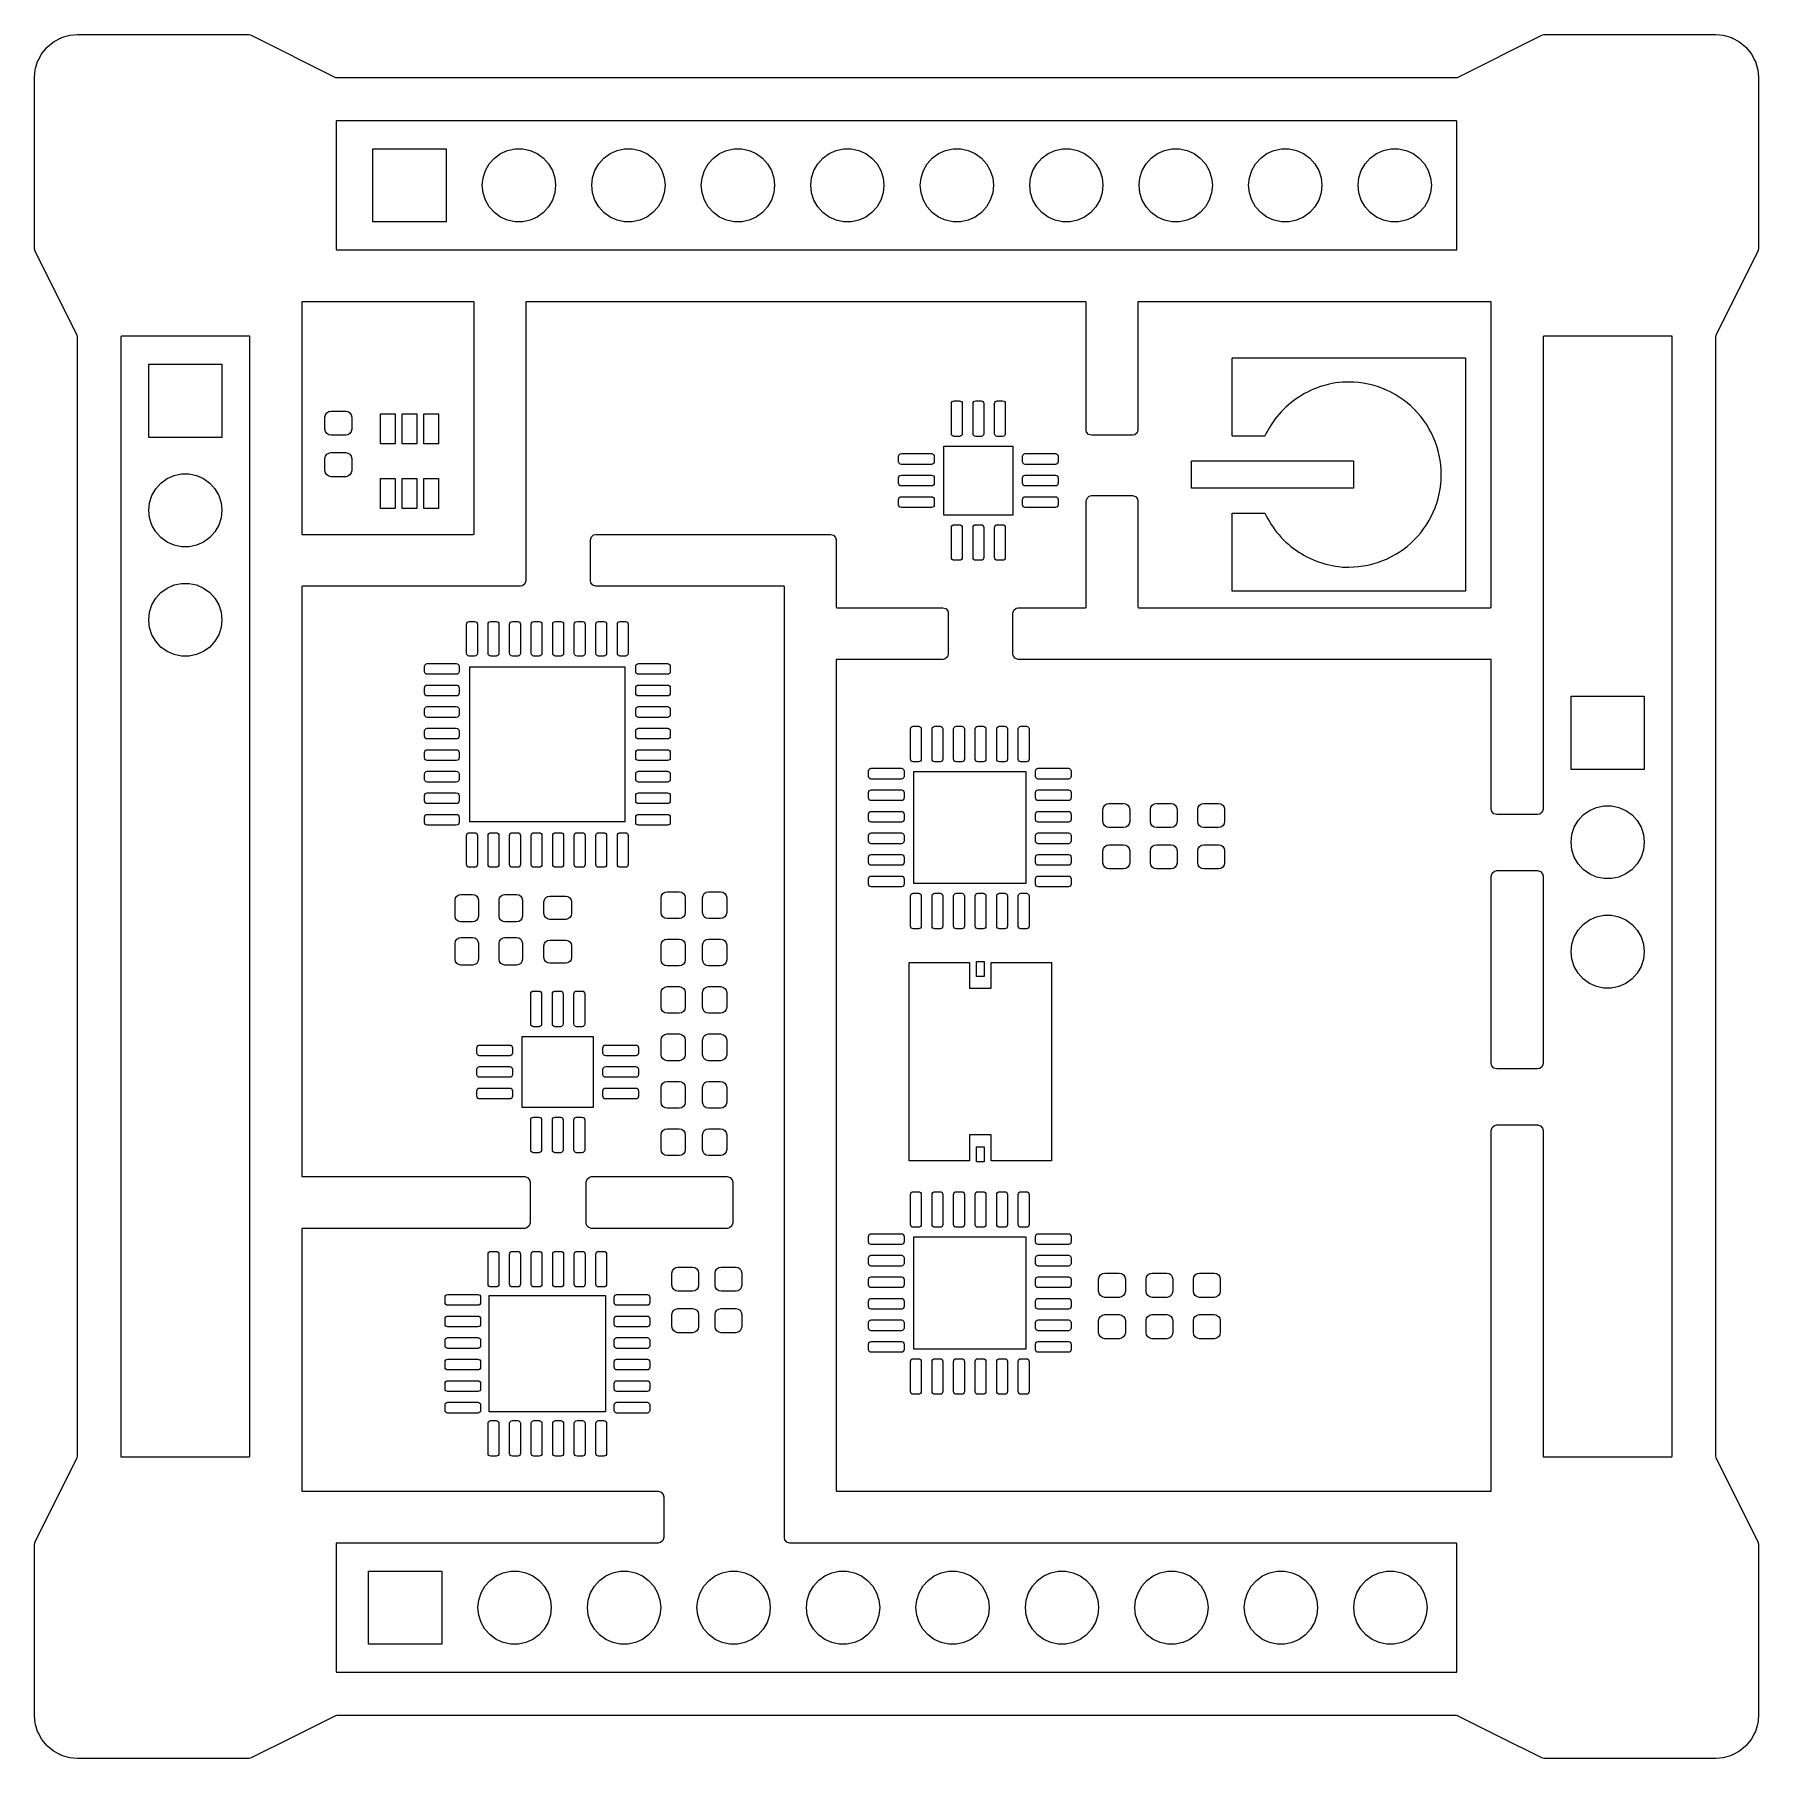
# Model space of a CAD drawing. Extents: x 4.72 to 6.3, y -4.69 to -3.11.
import ezdxf

# ---------------------------------------------------------------- set-up
doc = ezdxf.new("R2010")
doc.units = 0
doc.header["$MEASUREMENT"] = 0
doc.layers.add('BLACK', color=7, linetype='CONTINUOUS')

msp = doc.modelspace()

# ---------------------------------------------------------------- linework, layer by layer
at = {"layer": 'BLACK', "linetype": 'CONTINUOUS'}
for p, q in [((4.73632, -3.12146), (4.74153, -3.11718)), ((4.74153, -3.11718), (4.74234, -3.11664)), ((4.74234, -3.11664), (4.74828, -3.11346)), ((4.74828, -3.11346), (4.74918, -3.11309)), ((4.74918, -3.11309), (4.75563, -3.11113)), ((4.75563, -3.11113), (4.75659, -3.11094)), ((4.75659, -3.11094), (4.76358, -3.11026)), ((4.76358, -3.11026), (4.76406, -3.11024)), ((4.76406, -3.11024), (4.92013, -3.11024)), ((4.92013, -3.11024), (4.92235, -3.11076)), ((4.92235, -3.11076), (4.99948, -3.14939)), ((6.02414, -3.14939), (6.10127, -3.11076)), ((6.10127, -3.11076), (6.1035, -3.11024)), ((6.1035, -3.11024), (6.2596, -3.11024)), ((6.2596, -3.11024), (6.26009, -3.11026)), ((6.26009, -3.11026), (6.26704, -3.11095)), ((6.26704, -3.11095), (6.26799, -3.11113)), ((6.26799, -3.11113), (6.27444, -3.11309)), ((6.27444, -3.11309), (6.27534, -3.11346)), ((6.27534, -3.11346), (6.28129, -3.11664)), ((6.28129, -3.11664), (6.2821, -3.11718)), ((6.2821, -3.11718), (6.28731, -3.12146)), ((4.72764, -3.13411), (4.73081, -3.12816)), ((4.73081, -3.12816), (4.73135, -3.12736)), ((4.73135, -3.12736), (4.73563, -3.12215)), ((4.73563, -3.12215), (4.73632, -3.12146)), ((6.28731, -3.12146), (6.28799, -3.12215)), ((6.28799, -3.12215), (6.29227, -3.12736)), ((6.29227, -3.12736), (6.29281, -3.12817)), ((6.29281, -3.12817), (6.29599, -3.13411)), ((4.72441, -3.14985), (4.72443, -3.14936)), ((4.72443, -3.14936), (4.72512, -3.14241)), ((4.72512, -3.14241), (4.72531, -3.14146)), ((4.72531, -3.14146), (4.72726, -3.13501)), ((4.72726, -3.13501), (4.72764, -3.13411)), ((4.99948, -3.14939), (5.00058, -3.14965)), ((6.02304, -3.14965), (6.02414, -3.14939)), ((6.29599, -3.13411), (6.29636, -3.13501)), ((6.29636, -3.13501), (6.29832, -3.14147)), ((6.29832, -3.14147), (6.29851, -3.14242)), ((6.29851, -3.14242), (6.29919, -3.14936)), ((6.29919, -3.14936), (6.29921, -3.14985)), ((4.72441, -3.30592), (4.72441, -3.14985)), ((5.00058, -3.14965), (6.02304, -3.14965)), ((6.29921, -3.14985), (6.29921, -3.30592)), ((5.00007, -3.18921), (5, -3.18951)), ((5, -3.18951), (5, -3.30637)), ((5.00011, -3.18915), (5.00007, -3.18921)), ((5.00071, -3.18898), (5.00011, -3.18915)), ((6.02309, -3.18898), (5.00071, -3.18898)), ((6.02339, -3.18904), (6.02309, -3.18898)), ((6.02345, -3.18909), (6.02339, -3.18904)), ((6.02362, -3.18969), (6.02345, -3.18909)), ((6.02362, -3.30655), (6.02362, -3.18969)), ((5.03346, -3.2815), (5.03346, -3.21457)), ((5.03346, -3.21457), (5.10039, -3.21457)), ((5.10039, -3.21457), (5.10039, -3.2815)), ((5.13986, -3.22836), (5.14454, -3.22316)), ((5.14454, -3.22316), (5.1502, -3.21905)), ((5.1502, -3.21905), (5.15659, -3.2162)), ((5.15659, -3.2162), (5.16343, -3.21475)), ((5.16343, -3.21475), (5.17043, -3.21475)), ((5.17043, -3.21475), (5.17727, -3.2162)), ((5.17727, -3.2162), (5.18366, -3.21905)), ((5.18366, -3.21905), (5.18932, -3.22316)), ((5.18932, -3.22316), (5.194, -3.22836)), ((5.23986, -3.22836), (5.24454, -3.22316)), ((5.24454, -3.22316), (5.2502, -3.21905)), ((5.2502, -3.21905), (5.25659, -3.2162)), ((5.25659, -3.2162), (5.26343, -3.21475)), ((5.26343, -3.21475), (5.27043, -3.21475)), ((5.27043, -3.21475), (5.27727, -3.2162)), ((5.27727, -3.2162), (5.28366, -3.21905)), ((5.28366, -3.21905), (5.28932, -3.22316)), ((5.28932, -3.22316), (5.294, -3.22836)), ((5.33986, -3.22836), (5.34454, -3.22316)), ((5.34454, -3.22316), (5.3502, -3.21905)), ((5.3502, -3.21905), (5.35659, -3.2162)), ((5.35659, -3.2162), (5.36343, -3.21475)), ((5.36343, -3.21475), (5.37043, -3.21475)), ((5.37043, -3.21475), (5.37727, -3.2162)), ((5.37727, -3.2162), (5.38366, -3.21905)), ((5.38366, -3.21905), (5.38932, -3.22316)), ((5.38932, -3.22316), (5.394, -3.22836)), ((5.43986, -3.22836), (5.44454, -3.22316)), ((5.44454, -3.22316), (5.4502, -3.21905)), ((5.4502, -3.21905), (5.45659, -3.2162)), ((5.45659, -3.2162), (5.46343, -3.21475)), ((5.46343, -3.21475), (5.47043, -3.21475)), ((5.47043, -3.21475), (5.47727, -3.2162)), ((5.47727, -3.2162), (5.48366, -3.21905)), ((5.48366, -3.21905), (5.48932, -3.22316)), ((5.48932, -3.22316), (5.494, -3.22836)), ((5.53986, -3.22836), (5.54454, -3.22316)), ((5.54454, -3.22316), (5.5502, -3.21905)), ((5.5502, -3.21905), (5.55659, -3.2162)), ((5.55659, -3.2162), (5.56343, -3.21475)), ((5.56343, -3.21475), (5.57043, -3.21475)), ((5.57043, -3.21475), (5.57727, -3.2162)), ((5.57727, -3.2162), (5.58366, -3.21905)), ((5.58366, -3.21905), (5.58932, -3.22316)), ((5.58932, -3.22316), (5.594, -3.22836)), ((5.63986, -3.22836), (5.64454, -3.22316)), ((5.64454, -3.22316), (5.6502, -3.21905)), ((5.6502, -3.21905), (5.65659, -3.2162)), ((5.65659, -3.2162), (5.66343, -3.21475)), ((5.66343, -3.21475), (5.67043, -3.21475)), ((5.67043, -3.21475), (5.67727, -3.2162)), ((5.67727, -3.2162), (5.68366, -3.21905)), ((5.68366, -3.21905), (5.68932, -3.22316)), ((5.68932, -3.22316), (5.694, -3.22836)), ((5.73986, -3.22836), (5.74454, -3.22316)), ((5.74454, -3.22316), (5.7502, -3.21905)), ((5.7502, -3.21905), (5.75659, -3.2162)), ((5.75659, -3.2162), (5.76343, -3.21475)), ((5.76343, -3.21475), (5.77043, -3.21475)), ((5.77043, -3.21475), (5.77727, -3.2162)), ((5.77727, -3.2162), (5.78366, -3.21905)), ((5.78366, -3.21905), (5.78932, -3.22316)), ((5.78932, -3.22316), (5.794, -3.22836)), ((5.83986, -3.22836), (5.84454, -3.22316)), ((5.84454, -3.22316), (5.8502, -3.21905)), ((5.8502, -3.21905), (5.85659, -3.2162)), ((5.85659, -3.2162), (5.86343, -3.21475)), ((5.86343, -3.21475), (5.87043, -3.21475)), ((5.87043, -3.21475), (5.87727, -3.2162)), ((5.87727, -3.2162), (5.88366, -3.21905)), ((5.88366, -3.21905), (5.88932, -3.22316)), ((5.88932, -3.22316), (5.894, -3.22836)), ((5.93986, -3.22836), (5.94454, -3.22316)), ((5.94454, -3.22316), (5.9502, -3.21905)), ((5.9502, -3.21905), (5.95659, -3.2162)), ((5.95659, -3.2162), (5.96343, -3.21475)), ((5.96343, -3.21475), (5.97043, -3.21475)), ((5.97043, -3.21475), (5.97727, -3.2162)), ((5.97727, -3.2162), (5.98366, -3.21905)), ((5.98366, -3.21905), (5.98932, -3.22316)), ((5.98932, -3.22316), (5.994, -3.22836)), ((5.13346, -3.24803), (5.1342, -3.24107)), ((5.1342, -3.24107), (5.13636, -3.23442)), ((5.13636, -3.23442), (5.13986, -3.22836)), ((5.194, -3.22836), (5.1975, -3.23442)), ((5.1975, -3.23442), (5.19966, -3.24107)), ((5.19966, -3.24107), (5.20039, -3.24803)), ((5.23346, -3.24803), (5.2342, -3.24107)), ((5.2342, -3.24107), (5.23636, -3.23442)), ((5.23636, -3.23442), (5.23986, -3.22836)), ((5.294, -3.22836), (5.2975, -3.23442)), ((5.2975, -3.23442), (5.29966, -3.24107)), ((5.29966, -3.24107), (5.30039, -3.24803)), ((5.33346, -3.24803), (5.3342, -3.24107)), ((5.3342, -3.24107), (5.33636, -3.23442)), ((5.33636, -3.23442), (5.33986, -3.22836)), ((5.394, -3.22836), (5.3975, -3.23442)), ((5.3975, -3.23442), (5.39966, -3.24107)), ((5.39966, -3.24107), (5.40039, -3.24803)), ((5.43346, -3.24803), (5.4342, -3.24107)), ((5.4342, -3.24107), (5.43636, -3.23442)), ((5.43636, -3.23442), (5.43986, -3.22836)), ((5.494, -3.22836), (5.4975, -3.23442)), ((5.4975, -3.23442), (5.49966, -3.24107)), ((5.49966, -3.24107), (5.50039, -3.24803)), ((5.53346, -3.24803), (5.5342, -3.24107)), ((5.5342, -3.24107), (5.53636, -3.23442)), ((5.53636, -3.23442), (5.53986, -3.22836)), ((5.594, -3.22836), (5.5975, -3.23442)), ((5.5975, -3.23442), (5.59966, -3.24107)), ((5.59966, -3.24107), (5.60039, -3.24803)), ((5.63346, -3.24803), (5.6342, -3.24107)), ((5.6342, -3.24107), (5.63636, -3.23442)), ((5.63636, -3.23442), (5.63986, -3.22836)), ((5.694, -3.22836), (5.6975, -3.23442)), ((5.6975, -3.23442), (5.69966, -3.24107)), ((5.69966, -3.24107), (5.70039, -3.24803)), ((5.73346, -3.24803), (5.7342, -3.24107)), ((5.7342, -3.24107), (5.73636, -3.23442)), ((5.73636, -3.23442), (5.73986, -3.22836)), ((5.794, -3.22836), (5.7975, -3.23442)), ((5.7975, -3.23442), (5.79966, -3.24107)), ((5.79966, -3.24107), (5.80039, -3.24803)), ((5.83346, -3.24803), (5.8342, -3.24107)), ((5.8342, -3.24107), (5.83636, -3.23442)), ((5.83636, -3.23442), (5.83986, -3.22836)), ((5.894, -3.22836), (5.8975, -3.23442)), ((5.8975, -3.23442), (5.89966, -3.24107)), ((5.89966, -3.24107), (5.90039, -3.24803)), ((5.93346, -3.24803), (5.9342, -3.24107)), ((5.9342, -3.24107), (5.93636, -3.23442)), ((5.93636, -3.23442), (5.93986, -3.22836)), ((5.994, -3.22836), (5.9975, -3.23442)), ((5.9975, -3.23442), (5.99966, -3.24107)), ((5.99966, -3.24107), (6.00039, -3.24803)), ((5.1342, -3.25499), (5.13346, -3.24803)), ((5.13636, -3.26164), (5.1342, -3.25499)), ((5.19966, -3.25499), (5.1975, -3.26164)), ((5.20039, -3.24803), (5.19966, -3.25499)), ((5.2342, -3.25499), (5.23346, -3.24803)), ((5.23636, -3.26164), (5.2342, -3.25499)), ((5.29966, -3.25499), (5.2975, -3.26164)), ((5.30039, -3.24803), (5.29966, -3.25499)), ((5.3342, -3.25499), (5.33346, -3.24803)), ((5.33636, -3.26164), (5.3342, -3.25499)), ((5.39966, -3.25499), (5.3975, -3.26164)), ((5.40039, -3.24803), (5.39966, -3.25499)), ((5.4342, -3.25499), (5.43346, -3.24803)), ((5.43636, -3.26164), (5.4342, -3.25499)), ((5.49966, -3.25499), (5.4975, -3.26164)), ((5.50039, -3.24803), (5.49966, -3.25499)), ((5.5342, -3.25499), (5.53346, -3.24803)), ((5.53636, -3.26164), (5.5342, -3.25499)), ((5.59966, -3.25499), (5.5975, -3.26164)), ((5.60039, -3.24803), (5.59966, -3.25499)), ((5.6342, -3.25499), (5.63346, -3.24803)), ((5.63636, -3.26164), (5.6342, -3.25499)), ((5.69966, -3.25499), (5.6975, -3.26164)), ((5.70039, -3.24803), (5.69966, -3.25499)), ((5.7342, -3.25499), (5.73346, -3.24803)), ((5.73636, -3.26164), (5.7342, -3.25499)), ((5.79966, -3.25499), (5.7975, -3.26164)), ((5.80039, -3.24803), (5.79966, -3.25499)), ((5.8342, -3.25499), (5.83346, -3.24803)), ((5.83636, -3.26164), (5.8342, -3.25499)), ((5.89966, -3.25499), (5.8975, -3.26164)), ((5.90039, -3.24803), (5.89966, -3.25499)), ((5.9342, -3.25499), (5.93346, -3.24803)), ((5.93636, -3.26164), (5.9342, -3.25499)), ((5.99966, -3.25499), (5.9975, -3.26164)), ((6.00039, -3.24803), (5.99966, -3.25499)), ((5.13986, -3.2677), (5.13636, -3.26164)), ((5.14454, -3.2729), (5.13986, -3.2677)), ((5.1502, -3.27701), (5.14454, -3.2729)), ((5.18932, -3.2729), (5.18366, -3.27701)), ((5.194, -3.2677), (5.18932, -3.2729)), ((5.1975, -3.26164), (5.194, -3.2677)), ((5.23986, -3.2677), (5.23636, -3.26164)), ((5.24454, -3.2729), (5.23986, -3.2677)), ((5.2502, -3.27701), (5.24454, -3.2729)), ((5.28932, -3.2729), (5.28366, -3.27701)), ((5.294, -3.2677), (5.28932, -3.2729)), ((5.2975, -3.26164), (5.294, -3.2677)), ((5.33986, -3.2677), (5.33636, -3.26164)), ((5.34454, -3.2729), (5.33986, -3.2677)), ((5.3502, -3.27701), (5.34454, -3.2729)), ((5.38932, -3.2729), (5.38366, -3.27701)), ((5.394, -3.2677), (5.38932, -3.2729)), ((5.3975, -3.26164), (5.394, -3.2677)), ((5.43986, -3.2677), (5.43636, -3.26164)), ((5.44454, -3.2729), (5.43986, -3.2677)), ((5.4502, -3.27701), (5.44454, -3.2729)), ((5.48932, -3.2729), (5.48366, -3.27701)), ((5.494, -3.2677), (5.48932, -3.2729)), ((5.4975, -3.26164), (5.494, -3.2677)), ((5.53986, -3.2677), (5.53636, -3.26164)), ((5.54454, -3.2729), (5.53986, -3.2677)), ((5.5502, -3.27701), (5.54454, -3.2729)), ((5.58932, -3.2729), (5.58366, -3.27701)), ((5.594, -3.2677), (5.58932, -3.2729)), ((5.5975, -3.26164), (5.594, -3.2677)), ((5.63986, -3.2677), (5.63636, -3.26164)), ((5.64454, -3.2729), (5.63986, -3.2677)), ((5.6502, -3.27701), (5.64454, -3.2729)), ((5.68932, -3.2729), (5.68366, -3.27701)), ((5.694, -3.2677), (5.68932, -3.2729)), ((5.6975, -3.26164), (5.694, -3.2677)), ((5.73986, -3.2677), (5.73636, -3.26164)), ((5.74454, -3.2729), (5.73986, -3.2677)), ((5.7502, -3.27701), (5.74454, -3.2729)), ((5.78932, -3.2729), (5.78366, -3.27701)), ((5.794, -3.2677), (5.78932, -3.2729)), ((5.7975, -3.26164), (5.794, -3.2677)), ((5.83986, -3.2677), (5.83636, -3.26164)), ((5.84454, -3.2729), (5.83986, -3.2677)), ((5.8502, -3.27701), (5.84454, -3.2729)), ((5.88932, -3.2729), (5.88366, -3.27701)), ((5.894, -3.2677), (5.88932, -3.2729)), ((5.8975, -3.26164), (5.894, -3.2677)), ((5.93986, -3.2677), (5.93636, -3.26164)), ((5.94454, -3.2729), (5.93986, -3.2677)), ((5.9502, -3.27701), (5.94454, -3.2729)), ((5.98932, -3.2729), (5.98366, -3.27701)), ((5.994, -3.2677), (5.98932, -3.2729)), ((5.9975, -3.26164), (5.994, -3.2677)), ((5.10039, -3.2815), (5.03346, -3.2815)), ((5.15659, -3.27986), (5.1502, -3.27701)), ((5.16343, -3.28131), (5.15659, -3.27986)), ((5.17043, -3.28131), (5.16343, -3.28131)), ((5.17727, -3.27986), (5.17043, -3.28131)), ((5.18366, -3.27701), (5.17727, -3.27986)), ((5.25659, -3.27986), (5.2502, -3.27701)), ((5.26343, -3.28131), (5.25659, -3.27986)), ((5.27043, -3.28131), (5.26343, -3.28131)), ((5.27727, -3.27986), (5.27043, -3.28131)), ((5.28366, -3.27701), (5.27727, -3.27986)), ((5.35659, -3.27986), (5.3502, -3.27701)), ((5.36343, -3.28131), (5.35659, -3.27986)), ((5.37043, -3.28131), (5.36343, -3.28131)), ((5.37727, -3.27986), (5.37043, -3.28131)), ((5.38366, -3.27701), (5.37727, -3.27986)), ((5.45659, -3.27986), (5.4502, -3.27701)), ((5.46343, -3.28131), (5.45659, -3.27986)), ((5.47043, -3.28131), (5.46343, -3.28131)), ((5.47727, -3.27986), (5.47043, -3.28131)), ((5.48366, -3.27701), (5.47727, -3.27986)), ((5.55659, -3.27986), (5.5502, -3.27701)), ((5.56343, -3.28131), (5.55659, -3.27986)), ((5.57043, -3.28131), (5.56343, -3.28131)), ((5.57727, -3.27986), (5.57043, -3.28131)), ((5.58366, -3.27701), (5.57727, -3.27986)), ((5.65659, -3.27986), (5.6502, -3.27701)), ((5.66343, -3.28131), (5.65659, -3.27986)), ((5.67043, -3.28131), (5.66343, -3.28131)), ((5.67727, -3.27986), (5.67043, -3.28131)), ((5.68366, -3.27701), (5.67727, -3.27986)), ((5.75659, -3.27986), (5.7502, -3.27701)), ((5.76343, -3.28131), (5.75659, -3.27986)), ((5.77043, -3.28131), (5.76343, -3.28131)), ((5.77727, -3.27986), (5.77043, -3.28131)), ((5.78366, -3.27701), (5.77727, -3.27986)), ((5.85659, -3.27986), (5.8502, -3.27701)), ((5.86343, -3.28131), (5.85659, -3.27986)), ((5.87043, -3.28131), (5.86343, -3.28131)), ((5.87727, -3.27986), (5.87043, -3.28131)), ((5.88366, -3.27701), (5.87727, -3.27986)), ((5.95659, -3.27986), (5.9502, -3.27701)), ((5.96343, -3.28131), (5.95659, -3.27986)), ((5.97043, -3.28131), (5.96343, -3.28131)), ((5.97727, -3.27986), (5.97043, -3.28131)), ((5.98366, -3.27701), (5.97727, -3.27986)), ((4.72493, -3.30813), (4.72441, -3.30592)), ((5, -3.30637), (5.00018, -3.30697)), ((5.00018, -3.30697), (5.00023, -3.30702)), ((5.00023, -3.30702), (5.00053, -3.30709)), ((6.02291, -3.30709), (6.02351, -3.30691)), ((6.02351, -3.30691), (6.02356, -3.30686)), ((6.02356, -3.30686), (6.02362, -3.30655)), ((6.29921, -3.30592), (6.29869, -3.30813)), ((4.76352, -3.38531), (4.72493, -3.30813)), ((5.00053, -3.30709), (6.02291, -3.30709)), ((6.29869, -3.30813), (6.2601, -3.38531)), ((4.96857, -3.35456), (4.9685, -3.35486)), ((4.9685, -3.35486), (4.9685, -3.56622)), ((4.96862, -3.35451), (4.96857, -3.35456)), ((4.96922, -3.35433), (4.96862, -3.35451)), ((5.12545, -3.35433), (4.96922, -3.35433)), ((5.12575, -3.3544), (5.12545, -3.35433)), ((5.12581, -3.35444), (5.12575, -3.3544)), ((5.12598, -3.35504), (5.12581, -3.35444)), ((5.12598, -3.5664), (5.12598, -3.35504)), ((5.17329, -3.35456), (5.17323, -3.35486)), ((5.17323, -3.35486), (5.17323, -3.60921)), ((5.17334, -3.35451), (5.17329, -3.35456)), ((5.17394, -3.35433), (5.17334, -3.35451)), ((5.68451, -3.35433), (5.17394, -3.35433)), ((5.68481, -3.3544), (5.68451, -3.35433)), ((5.68486, -3.35444), (5.68481, -3.3544)), ((5.68504, -3.35504), (5.68486, -3.35444)), ((5.68504, -3.47142), (5.68504, -3.35504)), ((5.73235, -3.35456), (5.73228, -3.35486)), ((5.73228, -3.35486), (5.73228, -3.47142)), ((5.7324, -3.35451), (5.73235, -3.35456)), ((5.733, -3.35433), (5.7324, -3.35451)), ((6.05458, -3.35433), (5.733, -3.35433)), ((6.05489, -3.3544), (6.05458, -3.35433)), ((6.05494, -3.35444), (6.05489, -3.3544)), ((6.05512, -3.35504), (6.05494, -3.35444)), ((6.05512, -3.63332), (6.05512, -3.35504)), ((4.76378, -3.3864), (4.76352, -3.38531)), ((6.2601, -3.38531), (6.25984, -3.3864)), ((4.76378, -4.40887), (4.76378, -3.3864)), ((4.80322, -3.38606), (4.80315, -3.38636)), ((4.80315, -3.38636), (4.80315, -4.40874)), ((4.80326, -3.386), (4.80322, -3.38606)), ((4.80386, -3.38583), (4.80326, -3.386)), ((4.92073, -3.38583), (4.80386, -3.38583)), ((4.92103, -3.38589), (4.92073, -3.38583)), ((4.92108, -3.38594), (4.92103, -3.38589)), ((4.92126, -3.38654), (4.92108, -3.38594)), ((4.92126, -4.40892), (4.92126, -3.38654)), ((6.10243, -3.38606), (6.10236, -3.38636)), ((6.10236, -3.38636), (6.10236, -3.81787)), ((6.10248, -3.386), (6.10243, -3.38606)), ((6.10308, -3.38583), (6.10248, -3.386)), ((6.21994, -3.38583), (6.10308, -3.38583)), ((6.22024, -3.38589), (6.21994, -3.38583)), ((6.2203, -3.38594), (6.22024, -3.38589)), ((6.22047, -3.38654), (6.2203, -3.38594)), ((6.22047, -4.40892), (6.22047, -3.38654)), ((6.25984, -3.3864), (6.25984, -4.40887)), ((4.82874, -3.47835), (4.82874, -3.41142)), ((4.82874, -3.41142), (4.89567, -3.41142)), ((4.89567, -3.41142), (4.89567, -3.47835)), ((5.8185, -3.40594), (5.81856, -3.40581)), ((5.8185, -3.47681), (5.8185, -3.40594)), ((5.81856, -3.40581), (5.8187, -3.40575)), ((5.8187, -3.40575), (6.0313, -3.40575)), ((6.0313, -3.40575), (6.03144, -3.40581)), ((6.03144, -3.40581), (6.0315, -3.40594)), ((6.0315, -3.40594), (6.0315, -3.61854)), ((5.89825, -3.43219), (5.89542, -3.43322)), ((5.90112, -3.43125), (5.89825, -3.43219)), ((5.90399, -3.43043), (5.90112, -3.43125)), ((5.90693, -3.42972), (5.90399, -3.43043)), ((5.90984, -3.42909), (5.90693, -3.42972)), ((5.91283, -3.42854), (5.90984, -3.42909)), ((5.91577, -3.42815), (5.91283, -3.42854)), ((5.9191, -3.4278), (5.91577, -3.42815)), ((5.925, -3.4278), (5.9191, -3.4278)), ((5.92944, -3.42791), (5.925, -3.4278)), ((5.93384, -3.42827), (5.92944, -3.42791)), ((5.9382, -3.42882), (5.93384, -3.42827)), ((5.94256, -3.42964), (5.9382, -3.42882)), ((5.94684, -3.43066), (5.94256, -3.42964)), ((5.95108, -3.43192), (5.94684, -3.43066)), ((5.95524, -3.43341), (5.95108, -3.43192)), ((5.56201, -3.44734), (5.5622, -3.4464)), ((5.56201, -3.4749), (5.56201, -3.44734)), ((5.5622, -3.4464), (5.56273, -3.4456)), ((5.56273, -3.4456), (5.56353, -3.44507)), ((5.56353, -3.44507), (5.56447, -3.44488)), ((5.56447, -3.44488), (5.56939, -3.44488)), ((5.56939, -3.44488), (5.57033, -3.44507)), ((5.57033, -3.44507), (5.57113, -3.4456)), ((5.57113, -3.4456), (5.57166, -3.4464)), ((5.57166, -3.4464), (5.57185, -3.44734)), ((5.57185, -3.44734), (5.57185, -3.4749)), ((5.58169, -3.44734), (5.58188, -3.4464)), ((5.58169, -3.4749), (5.58169, -3.44734)), ((5.58188, -3.4464), (5.58241, -3.4456)), ((5.58241, -3.4456), (5.58321, -3.44507)), ((5.58321, -3.44507), (5.58415, -3.44488)), ((5.58415, -3.44488), (5.58907, -3.44488)), ((5.58907, -3.44488), (5.59002, -3.44507)), ((5.59002, -3.44507), (5.59081, -3.4456)), ((5.59081, -3.4456), (5.59135, -3.4464)), ((5.59135, -3.4464), (5.59154, -3.44734)), ((5.59154, -3.44734), (5.59154, -3.4749)), ((5.60138, -3.44734), (5.60157, -3.4464)), ((5.60138, -3.4749), (5.60138, -3.44734)), ((5.60157, -3.4464), (5.6021, -3.4456)), ((5.6021, -3.4456), (5.6029, -3.44507)), ((5.6029, -3.44507), (5.60384, -3.44488)), ((5.60384, -3.44488), (5.60876, -3.44488)), ((5.60876, -3.44488), (5.6097, -3.44507)), ((5.6097, -3.44507), (5.6105, -3.4456)), ((5.6105, -3.4456), (5.61103, -3.4464)), ((5.61103, -3.4464), (5.61122, -3.44734)), ((5.61122, -3.44734), (5.61122, -3.4749)), ((5.86981, -3.44861), (5.86758, -3.45062)), ((5.87209, -3.44669), (5.86981, -3.44861)), ((5.87449, -3.44484), (5.87209, -3.44669)), ((5.87692, -3.44307), (5.87449, -3.44484)), ((5.8794, -3.44138), (5.87692, -3.44307)), ((5.88195, -3.43977), (5.8794, -3.44138)), ((5.88454, -3.43828), (5.88195, -3.43977)), ((5.88722, -3.43687), (5.88454, -3.43828)), ((5.88989, -3.43557), (5.88722, -3.43687)), ((5.89264, -3.43435), (5.88989, -3.43557)), ((5.89542, -3.43322), (5.89264, -3.43435)), ((5.95933, -3.4351), (5.95524, -3.43341)), ((5.96334, -3.43699), (5.95933, -3.4351)), ((5.96722, -3.43911), (5.96334, -3.43699)), ((5.97099, -3.44142), (5.96722, -3.43911)), ((5.97465, -3.44394), (5.97099, -3.44142)), ((5.97814, -3.44661), (5.97465, -3.44394)), ((5.98152, -3.44948), (5.97814, -3.44661)), ((4.98976, -3.45984), (4.99018, -3.45773)), ((4.98976, -3.47087), (4.98976, -3.45984)), ((4.99018, -3.45773), (4.99138, -3.45595)), ((4.99138, -3.45595), (4.99317, -3.45475)), ((4.99317, -3.45475), (4.99528, -3.45433)), ((4.99528, -3.45433), (5.00866, -3.45433)), ((5.00866, -3.45433), (5.01077, -3.45475)), ((5.01077, -3.45475), (5.01256, -3.45595)), ((5.01256, -3.45595), (5.01375, -3.45773)), ((5.01375, -3.45773), (5.01417, -3.45984)), ((5.01417, -3.45984), (5.01417, -3.47087)), ((5.04055, -3.48425), (5.04055, -3.45669)), ((5.04055, -3.45669), (5.05394, -3.45669)), ((5.05394, -3.45669), (5.05394, -3.48425)), ((5.06024, -3.48425), (5.06024, -3.45669)), ((5.06024, -3.45669), (5.07362, -3.45669)), ((5.07362, -3.45669), (5.07362, -3.48425)), ((5.07992, -3.48425), (5.07992, -3.45669)), ((5.07992, -3.45669), (5.09331, -3.45669)), ((5.09331, -3.45669), (5.09331, -3.48425)), ((5.85575, -3.46421), (5.8541, -3.46668)), ((5.85752, -3.46177), (5.85575, -3.46421)), ((5.85937, -3.45942), (5.85752, -3.46177)), ((5.86133, -3.4571), (5.85937, -3.45942)), ((5.86333, -3.45486), (5.86133, -3.4571)), ((5.86542, -3.4527), (5.86333, -3.45486)), ((5.86758, -3.45062), (5.86542, -3.4527)), ((5.9847, -3.45254), (5.98152, -3.44948)), ((5.98777, -3.45572), (5.9847, -3.45254)), ((5.99063, -3.4591), (5.98777, -3.45572)), ((5.9933, -3.4626), (5.99063, -3.4591)), ((5.99582, -3.46625), (5.9933, -3.4626)), ((4.89567, -3.47835), (4.82874, -3.47835)), ((4.99018, -3.47298), (4.98976, -3.47087)), ((4.99138, -3.47476), (4.99018, -3.47298)), ((4.99317, -3.47596), (4.99138, -3.47476)), ((4.99528, -3.47638), (4.99317, -3.47596)), ((5.00866, -3.47638), (4.99528, -3.47638)), ((5.01077, -3.47596), (5.00866, -3.47638)), ((5.01256, -3.47476), (5.01077, -3.47596)), ((5.01375, -3.47298), (5.01256, -3.47476)), ((5.01417, -3.47087), (5.01375, -3.47298)), ((5.5622, -3.47584), (5.56201, -3.4749)), ((5.56273, -3.47664), (5.5622, -3.47584)), ((5.56353, -3.47717), (5.56273, -3.47664)), ((5.56447, -3.47736), (5.56353, -3.47717)), ((5.56939, -3.47736), (5.56447, -3.47736)), ((5.57033, -3.47717), (5.56939, -3.47736)), ((5.57113, -3.47664), (5.57033, -3.47717)), ((5.57166, -3.47584), (5.57113, -3.47664)), ((5.57185, -3.4749), (5.57166, -3.47584)), ((5.58188, -3.47584), (5.58169, -3.4749)), ((5.58241, -3.47664), (5.58188, -3.47584)), ((5.58321, -3.47717), (5.58241, -3.47664)), ((5.58415, -3.47736), (5.58321, -3.47717)), ((5.58907, -3.47736), (5.58415, -3.47736)), ((5.59002, -3.47717), (5.58907, -3.47736)), ((5.59081, -3.47664), (5.59002, -3.47717)), ((5.59135, -3.47584), (5.59081, -3.47664)), ((5.59154, -3.4749), (5.59135, -3.47584)), ((5.60157, -3.47584), (5.60138, -3.4749)), ((5.6021, -3.47664), (5.60157, -3.47584)), ((5.6029, -3.47717), (5.6021, -3.47664)), ((5.60384, -3.47736), (5.6029, -3.47717)), ((5.60876, -3.47736), (5.60384, -3.47736)), ((5.6097, -3.47717), (5.60876, -3.47736)), ((5.6105, -3.47664), (5.6097, -3.47717)), ((5.61103, -3.47584), (5.6105, -3.47664)), ((5.61122, -3.4749), (5.61103, -3.47584)), ((5.68549, -3.47348), (5.68504, -3.47142)), ((5.68732, -3.47559), (5.68549, -3.47348)), ((5.69, -3.47638), (5.68732, -3.47559)), ((5.72732, -3.47638), (5.69, -3.47638)), ((5.72938, -3.47593), (5.72732, -3.47638)), ((5.7315, -3.4741), (5.72938, -3.47593)), ((5.73228, -3.47142), (5.7315, -3.4741)), ((5.81856, -3.47695), (5.8185, -3.47681)), ((5.8187, -3.47701), (5.81856, -3.47695)), ((5.84823, -3.47701), (5.8187, -3.47701)), ((5.84826, -3.477), (5.84823, -3.47701)), ((5.84829, -3.477), (5.84826, -3.477)), ((5.84833, -3.47697), (5.84829, -3.477)), ((5.84837, -3.47695), (5.84833, -3.47697)), ((5.84838, -3.47692), (5.84837, -3.47695)), ((5.8484, -3.4769), (5.84838, -3.47692)), ((5.84959, -3.4745), (5.8484, -3.4769)), ((5.851, -3.47183), (5.84959, -3.4745)), ((5.85249, -3.46924), (5.851, -3.47183)), ((5.8541, -3.46668), (5.85249, -3.46924)), ((5.99814, -3.47002), (5.99582, -3.46625)), ((6.00026, -3.47391), (5.99814, -3.47002)), ((6.00214, -3.47791), (6.00026, -3.47391)), ((6.00383, -3.482), (6.00214, -3.47791)), ((4.98976, -3.49764), (4.99018, -3.49553)), ((4.99018, -3.49553), (4.99138, -3.49374)), ((4.99138, -3.49374), (4.99317, -3.49255)), ((4.99317, -3.49255), (4.99528, -3.49213)), ((4.99528, -3.49213), (5.00866, -3.49213)), ((5.00866, -3.49213), (5.01077, -3.49255)), ((5.01077, -3.49255), (5.01256, -3.49374)), ((5.01256, -3.49374), (5.01375, -3.49553)), ((5.01375, -3.49553), (5.01417, -3.49764)), ((5.05394, -3.48425), (5.04055, -3.48425)), ((5.07362, -3.48425), (5.06024, -3.48425)), ((5.09331, -3.48425), (5.07992, -3.48425)), ((5.51378, -3.49557), (5.51397, -3.49463)), ((5.51378, -3.50049), (5.51378, -3.49557)), ((5.51397, -3.49463), (5.5145, -3.49383)), ((5.5145, -3.49383), (5.5153, -3.4933)), ((5.5153, -3.4933), (5.51624, -3.49311)), ((5.51624, -3.49311), (5.5438, -3.49311)), ((5.5438, -3.49311), (5.54474, -3.4933)), ((5.54474, -3.4933), (5.54554, -3.49383)), ((5.54554, -3.49383), (5.54607, -3.49463)), ((5.54607, -3.49463), (5.54626, -3.49557)), ((5.54626, -3.49557), (5.54626, -3.50049)), ((5.55512, -3.54921), (5.55512, -3.48622)), ((5.55512, -3.48622), (5.61811, -3.48622)), ((5.61811, -3.48622), (5.61811, -3.54921)), ((5.62697, -3.49557), (5.62716, -3.49463)), ((5.62697, -3.50049), (5.62697, -3.49557)), ((5.62716, -3.49463), (5.62769, -3.49383)), ((5.62769, -3.49383), (5.62849, -3.4933)), ((5.62849, -3.4933), (5.62943, -3.49311)), ((5.62943, -3.49311), (5.65699, -3.49311)), ((5.65699, -3.49311), (5.65793, -3.4933)), ((5.65793, -3.4933), (5.65873, -3.49383)), ((5.65873, -3.49383), (5.65926, -3.49463)), ((5.65926, -3.49463), (5.65945, -3.49557)), ((5.65945, -3.49557), (5.65945, -3.50049)), ((6.00532, -3.48616), (6.00383, -3.482)), ((6.00658, -3.4904), (6.00532, -3.48616)), ((6.0076, -3.49469), (6.00658, -3.4904)), ((6.00843, -3.49905), (6.0076, -3.49469)), ((4.85186, -3.51306), (4.85871, -3.5116)), ((4.85871, -3.5116), (4.8657, -3.5116)), ((4.8657, -3.5116), (4.87255, -3.51306)), ((4.98976, -3.50866), (4.98976, -3.49764)), ((4.99018, -3.51077), (4.98976, -3.50866)), ((4.99138, -3.51256), (4.99018, -3.51077)), ((5.01375, -3.51077), (5.01256, -3.51256)), ((5.01417, -3.50866), (5.01375, -3.51077)), ((5.01417, -3.49764), (5.01417, -3.50866)), ((5.51397, -3.50143), (5.51378, -3.50049)), ((5.5145, -3.50223), (5.51397, -3.50143)), ((5.5153, -3.50277), (5.5145, -3.50223)), ((5.51624, -3.50295), (5.5153, -3.50277)), ((5.5438, -3.50295), (5.51624, -3.50295)), ((5.54474, -3.50277), (5.5438, -3.50295)), ((5.54554, -3.50223), (5.54474, -3.50277)), ((5.54607, -3.50143), (5.54554, -3.50223)), ((5.54626, -3.50049), (5.54607, -3.50143)), ((5.62716, -3.50143), (5.62697, -3.50049)), ((5.62769, -3.50223), (5.62716, -3.50143)), ((5.62849, -3.50277), (5.62769, -3.50223)), ((5.62943, -3.50295), (5.62849, -3.50277)), ((5.65699, -3.50295), (5.62943, -3.50295)), ((5.65793, -3.50277), (5.65699, -3.50295)), ((5.65873, -3.50223), (5.65793, -3.50277)), ((5.65926, -3.50143), (5.65873, -3.50223)), ((5.65945, -3.50049), (5.65926, -3.50143)), ((5.7813, -3.52474), (5.7813, -3.49974)), ((5.7813, -3.49974), (5.92926, -3.49974)), ((5.92926, -3.49974), (5.92926, -3.52474)), ((6.00898, -3.50341), (6.00843, -3.49905)), ((6.00933, -3.50781), (6.00898, -3.50341)), ((6.00945, -3.51224), (6.00933, -3.50781)), ((4.83163, -3.53127), (4.83513, -3.52521)), ((4.83513, -3.52521), (4.83981, -3.52001)), ((4.83981, -3.52001), (4.84547, -3.5159)), ((4.84547, -3.5159), (4.85186, -3.51306)), ((4.87255, -3.51306), (4.87894, -3.5159)), ((4.87894, -3.5159), (4.8846, -3.52001)), ((4.8846, -3.52001), (4.88928, -3.52521)), ((4.88928, -3.52521), (4.89278, -3.53127)), ((4.99317, -3.51375), (4.99138, -3.51256)), ((4.99528, -3.51417), (4.99317, -3.51375)), ((5.00866, -3.51417), (4.99528, -3.51417)), ((5.01077, -3.51375), (5.00866, -3.51417)), ((5.01256, -3.51256), (5.01077, -3.51375)), ((5.04055, -3.54331), (5.04055, -3.51575)), ((5.04055, -3.51575), (5.05394, -3.51575)), ((5.05394, -3.51575), (5.05394, -3.54331)), ((5.06024, -3.54331), (5.06024, -3.51575)), ((5.06024, -3.51575), (5.07362, -3.51575)), ((5.07362, -3.51575), (5.07362, -3.54331)), ((5.07992, -3.54331), (5.07992, -3.51575)), ((5.07992, -3.51575), (5.09331, -3.51575)), ((5.09331, -3.51575), (5.09331, -3.54331)), ((5.51378, -3.51526), (5.51397, -3.51431)), ((5.51378, -3.52018), (5.51378, -3.51526)), ((5.51397, -3.52112), (5.51378, -3.52018)), ((5.51397, -3.51431), (5.5145, -3.51352)), ((5.5145, -3.52192), (5.51397, -3.52112)), ((5.5145, -3.51352), (5.5153, -3.51298)), ((5.5153, -3.52245), (5.5145, -3.52192)), ((5.5153, -3.51298), (5.51624, -3.5128)), ((5.51624, -3.52264), (5.5153, -3.52245)), ((5.51624, -3.5128), (5.5438, -3.5128)), ((5.5438, -3.52264), (5.51624, -3.52264)), ((5.5438, -3.5128), (5.54474, -3.51298)), ((5.54474, -3.52245), (5.5438, -3.52264)), ((5.54474, -3.51298), (5.54554, -3.51352)), ((5.54554, -3.52192), (5.54474, -3.52245)), ((5.54554, -3.51352), (5.54607, -3.51431)), ((5.54607, -3.52112), (5.54554, -3.52192)), ((5.54607, -3.51431), (5.54626, -3.51526)), ((5.54626, -3.52018), (5.54607, -3.52112)), ((5.54626, -3.51526), (5.54626, -3.52018)), ((5.62697, -3.51526), (5.62716, -3.51431)), ((5.62697, -3.52018), (5.62697, -3.51526)), ((5.62716, -3.52112), (5.62697, -3.52018)), ((5.62716, -3.51431), (5.62769, -3.51352)), ((5.62769, -3.52192), (5.62716, -3.52112)), ((5.62769, -3.51352), (5.62849, -3.51298)), ((5.62849, -3.52245), (5.62769, -3.52192)), ((5.62849, -3.51298), (5.62943, -3.5128)), ((5.62943, -3.52264), (5.62849, -3.52245)), ((5.62943, -3.5128), (5.65699, -3.5128)), ((5.65699, -3.52264), (5.62943, -3.52264)), ((5.65699, -3.5128), (5.65793, -3.51298)), ((5.65793, -3.52245), (5.65699, -3.52264)), ((5.65793, -3.51298), (5.65873, -3.51352)), ((5.65873, -3.52192), (5.65793, -3.52245)), ((5.65873, -3.51352), (5.65926, -3.51431)), ((5.65926, -3.52112), (5.65873, -3.52192)), ((5.65926, -3.51431), (5.65945, -3.51526)), ((5.65945, -3.52018), (5.65926, -3.52112)), ((5.65945, -3.51526), (5.65945, -3.52018)), ((5.92926, -3.52474), (5.7813, -3.52474)), ((6.0076, -3.5298), (6.00843, -3.52544)), ((6.00843, -3.52544), (6.00898, -3.52108)), ((6.00898, -3.52108), (6.00933, -3.51668)), ((6.00933, -3.51668), (6.00945, -3.51224)), ((4.82874, -3.54488), (4.82947, -3.53792)), ((4.82947, -3.53792), (4.83163, -3.53127)), ((4.89278, -3.53127), (4.89494, -3.53792)), ((4.89494, -3.53792), (4.89567, -3.54488)), ((5.51378, -3.53494), (5.51397, -3.534)), ((5.51378, -3.53986), (5.51378, -3.53494)), ((5.51397, -3.5408), (5.51378, -3.53986)), ((5.51397, -3.534), (5.5145, -3.5332)), ((5.5145, -3.5416), (5.51397, -3.5408)), ((5.5145, -3.5332), (5.5153, -3.53267)), ((5.5153, -3.54214), (5.5145, -3.5416)), ((5.5153, -3.53267), (5.51624, -3.53248)), ((5.51624, -3.54232), (5.5153, -3.54214)), ((5.51624, -3.53248), (5.5438, -3.53248)), ((5.5438, -3.54232), (5.51624, -3.54232)), ((5.5438, -3.53248), (5.54474, -3.53267)), ((5.54474, -3.54214), (5.5438, -3.54232)), ((5.54474, -3.53267), (5.54554, -3.5332)), ((5.54554, -3.5416), (5.54474, -3.54214)), ((5.54554, -3.5332), (5.54607, -3.534)), ((5.54607, -3.5408), (5.54554, -3.5416)), ((5.54607, -3.534), (5.54626, -3.53494)), ((5.54626, -3.53986), (5.54607, -3.5408)), ((5.54626, -3.53494), (5.54626, -3.53986)), ((5.62697, -3.53494), (5.62716, -3.534)), ((5.62697, -3.53986), (5.62697, -3.53494)), ((5.62716, -3.5408), (5.62697, -3.53986)), ((5.62716, -3.534), (5.62769, -3.5332)), ((5.62769, -3.5416), (5.62716, -3.5408)), ((5.62769, -3.5332), (5.62849, -3.53267)), ((5.62849, -3.54214), (5.62769, -3.5416)), ((5.62849, -3.53267), (5.62943, -3.53248)), ((5.62943, -3.54232), (5.62849, -3.54214)), ((5.62943, -3.53248), (5.65699, -3.53248)), ((5.65699, -3.54232), (5.62943, -3.54232)), ((5.65699, -3.53248), (5.65793, -3.53267)), ((5.65793, -3.54214), (5.65699, -3.54232)), ((5.65793, -3.53267), (5.65873, -3.5332)), ((5.65873, -3.5416), (5.65793, -3.54214)), ((5.65873, -3.5332), (5.65926, -3.534)), ((5.65926, -3.5408), (5.65873, -3.5416)), ((5.65926, -3.534), (5.65945, -3.53494)), ((5.65945, -3.53986), (5.65926, -3.5408)), ((5.65945, -3.53494), (5.65945, -3.53986)), ((5.68504, -3.53646), (5.68583, -3.53377)), ((5.68504, -3.63332), (5.68504, -3.53646)), ((5.68583, -3.53377), (5.68794, -3.53194)), ((5.68794, -3.53194), (5.69, -3.5315)), ((5.69, -3.5315), (5.72732, -3.5315)), ((5.72732, -3.5315), (5.73, -3.53228)), ((5.73, -3.53228), (5.73184, -3.5344)), ((5.73184, -3.5344), (5.73228, -3.53646)), ((5.73228, -3.53646), (5.73228, -3.63315)), ((6.00214, -3.54657), (6.00383, -3.54249)), ((6.00383, -3.54249), (6.00532, -3.53832)), ((6.00532, -3.53832), (6.00658, -3.53408)), ((6.00658, -3.53408), (6.0076, -3.5298)), ((4.82947, -3.55184), (4.82874, -3.54488)), ((4.83163, -3.55849), (4.82947, -3.55184)), ((4.83513, -3.56455), (4.83163, -3.55849)), ((4.89278, -3.55849), (4.88928, -3.56455)), ((4.89494, -3.55184), (4.89278, -3.55849)), ((4.89567, -3.54488), (4.89494, -3.55184)), ((5.05394, -3.54331), (5.04055, -3.54331)), ((5.07362, -3.54331), (5.06024, -3.54331)), ((5.09331, -3.54331), (5.07992, -3.54331)), ((5.61811, -3.54921), (5.55512, -3.54921)), ((5.5622, -3.55959), (5.56273, -3.55879)), ((5.56273, -3.55879), (5.56353, -3.55826)), ((5.56353, -3.55826), (5.56447, -3.55807)), ((5.56447, -3.55807), (5.56939, -3.55807)), ((5.56939, -3.55807), (5.57033, -3.55826)), ((5.57033, -3.55826), (5.57113, -3.55879)), ((5.57113, -3.55879), (5.57166, -3.55959)), ((5.58188, -3.55959), (5.58241, -3.55879)), ((5.58241, -3.55879), (5.58321, -3.55826)), ((5.58321, -3.55826), (5.58415, -3.55807)), ((5.58415, -3.55807), (5.58907, -3.55807)), ((5.58907, -3.55807), (5.59002, -3.55826)), ((5.59002, -3.55826), (5.59081, -3.55879)), ((5.59081, -3.55879), (5.59135, -3.55959)), ((5.60157, -3.55959), (5.6021, -3.55879)), ((5.6021, -3.55879), (5.6029, -3.55826)), ((5.6029, -3.55826), (5.60384, -3.55807)), ((5.60384, -3.55807), (5.60876, -3.55807)), ((5.60876, -3.55807), (5.6097, -3.55826)), ((5.6097, -3.55826), (5.6105, -3.55879)), ((5.6105, -3.55879), (5.61103, -3.55959)), ((5.8185, -3.54768), (5.81856, -3.54754)), ((5.8185, -3.61854), (5.8185, -3.54768)), ((5.81856, -3.54754), (5.8187, -3.54748)), ((5.8187, -3.54748), (5.84823, -3.54748)), ((5.84823, -3.54748), (5.84826, -3.54749)), ((5.84826, -3.54749), (5.84829, -3.54749)), ((5.84829, -3.54749), (5.84833, -3.54752)), ((5.84833, -3.54752), (5.84837, -3.54754)), ((5.84837, -3.54754), (5.84838, -3.54757)), ((5.84838, -3.54757), (5.8484, -3.54759)), ((5.8484, -3.54759), (5.84959, -3.54999)), ((5.84959, -3.54999), (5.851, -3.55266)), ((5.851, -3.55266), (5.85249, -3.55525)), ((5.85249, -3.55525), (5.8541, -3.55781)), ((5.8541, -3.55781), (5.85575, -3.56028)), ((5.9933, -3.56189), (5.99582, -3.55824)), ((5.99582, -3.55824), (5.99814, -3.55447)), ((5.99814, -3.55447), (6.00026, -3.55058)), ((6.00026, -3.55058), (6.00214, -3.54657)), ((4.83981, -3.56975), (4.83513, -3.56455)), ((4.84547, -3.57386), (4.83981, -3.56975)), ((4.85186, -3.57671), (4.84547, -3.57386)), ((4.87894, -3.57386), (4.87255, -3.57671)), ((4.8846, -3.56975), (4.87894, -3.57386)), ((4.88928, -3.56455), (4.8846, -3.56975)), ((4.9685, -3.56622), (4.96868, -3.56682)), ((4.96868, -3.56682), (4.96873, -3.56686)), ((4.96873, -3.56686), (4.96904, -3.56693)), ((4.96904, -3.56693), (5.12527, -3.56693)), ((5.12527, -3.56693), (5.12587, -3.56675)), ((5.12587, -3.56675), (5.12592, -3.5667)), ((5.12592, -3.5667), (5.12598, -3.5664)), ((5.23228, -3.57189), (5.23307, -3.56921)), ((5.23228, -3.60921), (5.23228, -3.57189)), ((5.23307, -3.56921), (5.23518, -3.56738)), ((5.23518, -3.56738), (5.23724, -3.56693)), ((5.23724, -3.56693), (5.45173, -3.56693)), ((5.45173, -3.56693), (5.45441, -3.56772)), ((5.45441, -3.56772), (5.45624, -3.56983)), ((5.45624, -3.56983), (5.45669, -3.57189)), ((5.45669, -3.57189), (5.45669, -3.63315)), ((5.56201, -3.56053), (5.5622, -3.55959)), ((5.56201, -3.58809), (5.56201, -3.56053)), ((5.57166, -3.55959), (5.57185, -3.56053)), ((5.57185, -3.56053), (5.57185, -3.58809)), ((5.58169, -3.56053), (5.58188, -3.55959)), ((5.58169, -3.58809), (5.58169, -3.56053)), ((5.59135, -3.55959), (5.59154, -3.56053)), ((5.59154, -3.56053), (5.59154, -3.58809)), ((5.60138, -3.56053), (5.60157, -3.55959)), ((5.60138, -3.58809), (5.60138, -3.56053)), ((5.61103, -3.55959), (5.61122, -3.56053)), ((5.61122, -3.56053), (5.61122, -3.58809)), ((5.85575, -3.56028), (5.85752, -3.56272)), ((5.85752, -3.56272), (5.85937, -3.56507)), ((5.85937, -3.56507), (5.86133, -3.56739)), ((5.86133, -3.56739), (5.86333, -3.56963)), ((5.86333, -3.56963), (5.86542, -3.57179)), ((5.86542, -3.57179), (5.86758, -3.57387)), ((5.86758, -3.57387), (5.86981, -3.57588)), ((5.98152, -3.57501), (5.9847, -3.57195)), ((5.9847, -3.57195), (5.98777, -3.56877)), ((5.98777, -3.56877), (5.99063, -3.56539)), ((5.99063, -3.56539), (5.9933, -3.56189)), ((4.85871, -3.57816), (4.85186, -3.57671)), ((4.8657, -3.57816), (4.85871, -3.57816)), ((4.87255, -3.57671), (4.8657, -3.57816)), ((5.5622, -3.58903), (5.56201, -3.58809)), ((5.56273, -3.58983), (5.5622, -3.58903)), ((5.56353, -3.59036), (5.56273, -3.58983)), ((5.56447, -3.59055), (5.56353, -3.59036)), ((5.57033, -3.59036), (5.56939, -3.59055)), ((5.57113, -3.58983), (5.57033, -3.59036)), ((5.57166, -3.58903), (5.57113, -3.58983)), ((5.57185, -3.58809), (5.57166, -3.58903)), ((5.58188, -3.58903), (5.58169, -3.58809)), ((5.58241, -3.58983), (5.58188, -3.58903)), ((5.58321, -3.59036), (5.58241, -3.58983)), ((5.58415, -3.59055), (5.58321, -3.59036)), ((5.59002, -3.59036), (5.58907, -3.59055)), ((5.59081, -3.58983), (5.59002, -3.59036)), ((5.59135, -3.58903), (5.59081, -3.58983)), ((5.59154, -3.58809), (5.59135, -3.58903)), ((5.60157, -3.58903), (5.60138, -3.58809)), ((5.6021, -3.58983), (5.60157, -3.58903)), ((5.6029, -3.59036), (5.6021, -3.58983)), ((5.60384, -3.59055), (5.6029, -3.59036)), ((5.6097, -3.59036), (5.60876, -3.59055)), ((5.6105, -3.58983), (5.6097, -3.59036)), ((5.61103, -3.58903), (5.6105, -3.58983)), ((5.61122, -3.58809), (5.61103, -3.58903)), ((5.86981, -3.57588), (5.87209, -3.5778)), ((5.87209, -3.5778), (5.87449, -3.57964)), ((5.87449, -3.57964), (5.87692, -3.58141)), ((5.87692, -3.58141), (5.8794, -3.5831)), ((5.8794, -3.5831), (5.88195, -3.58471)), ((5.88195, -3.58471), (5.88454, -3.58621)), ((5.88454, -3.58621), (5.88722, -3.58762)), ((5.88722, -3.58762), (5.88989, -3.58892)), ((5.88989, -3.58892), (5.89264, -3.59013)), ((5.89264, -3.59013), (5.89542, -3.59127)), ((5.95524, -3.59108), (5.95933, -3.58939)), ((5.95933, -3.58939), (5.96334, -3.5875)), ((5.96334, -3.5875), (5.96722, -3.58538)), ((5.96722, -3.58538), (5.97099, -3.58306)), ((5.97099, -3.58306), (5.97465, -3.58055)), ((5.97465, -3.58055), (5.97814, -3.57788)), ((5.97814, -3.57788), (5.98152, -3.57501)), ((5.56939, -3.59055), (5.56447, -3.59055)), ((5.58907, -3.59055), (5.58415, -3.59055)), ((5.60876, -3.59055), (5.60384, -3.59055)), ((5.89542, -3.59127), (5.89825, -3.59229)), ((5.89825, -3.59229), (5.90112, -3.59324)), ((5.90112, -3.59324), (5.90399, -3.59406)), ((5.90399, -3.59406), (5.90693, -3.59477)), ((5.90693, -3.59477), (5.90984, -3.5954)), ((5.90984, -3.5954), (5.91283, -3.59595)), ((5.91283, -3.59595), (5.91577, -3.59634)), ((5.91577, -3.59634), (5.9191, -3.59669)), ((5.9191, -3.59669), (5.925, -3.59669)), ((5.925, -3.59669), (5.92944, -3.59658)), ((5.92944, -3.59658), (5.93384, -3.59622)), ((5.93384, -3.59622), (5.9382, -3.59567)), ((5.9382, -3.59567), (5.94256, -3.59485)), ((5.94256, -3.59485), (5.94684, -3.59383)), ((5.94684, -3.59383), (5.95108, -3.59257)), ((5.95108, -3.59257), (5.95524, -3.59108)), ((4.83513, -3.62521), (4.83981, -3.62001)), ((4.83981, -3.62001), (4.84547, -3.6159)), ((4.84547, -3.6159), (4.85186, -3.61306)), ((4.85186, -3.61306), (4.85871, -3.6116)), ((4.85871, -3.6116), (4.8657, -3.6116)), ((4.8657, -3.6116), (4.87255, -3.61306)), ((4.87255, -3.61306), (4.87894, -3.6159)), ((4.87894, -3.6159), (4.8846, -3.62001)), ((4.8846, -3.62001), (4.88928, -3.62521)), ((4.96857, -3.6144), (4.9685, -3.61471)), ((4.9685, -3.61471), (4.9685, -4.15283)), ((4.96862, -3.61435), (4.96857, -3.6144)), ((4.96922, -3.61417), (4.96862, -3.61435)), ((5.16827, -3.61417), (4.96922, -3.61417)), ((5.17033, -3.61372), (5.16827, -3.61417)), ((5.17244, -3.61189), (5.17033, -3.61372)), ((5.17323, -3.60921), (5.17244, -3.61189)), ((5.23273, -3.61127), (5.23228, -3.60921)), ((5.23456, -3.61339), (5.23273, -3.61127)), ((5.23724, -3.61417), (5.23456, -3.61339)), ((5.40892, -3.61417), (5.23724, -3.61417)), ((5.40922, -3.61424), (5.40892, -3.61417)), ((5.40927, -3.61429), (5.40922, -3.61424)), ((5.40945, -3.61489), (5.40927, -3.61429)), ((5.40945, -4.48323), (5.40945, -3.61489)), ((5.81856, -3.61868), (5.8185, -3.61854)), ((5.8187, -3.61874), (5.81856, -3.61868)), ((6.0313, -3.61874), (5.8187, -3.61874)), ((6.03144, -3.61868), (6.0313, -3.61874)), ((6.0315, -3.61854), (6.03144, -3.61868)), ((4.82947, -3.63792), (4.83163, -3.63127)), ((4.83163, -3.63127), (4.83513, -3.62521)), ((4.88928, -3.62521), (4.89278, -3.63127)), ((4.89278, -3.63127), (4.89494, -3.63792)), ((5.45669, -3.63315), (5.45687, -3.63375)), ((5.45687, -3.63375), (5.45692, -3.63379)), ((5.45692, -3.63379), (5.45723, -3.63386)), ((5.45723, -3.63386), (5.55409, -3.63386)), ((5.55409, -3.63386), (5.55678, -3.63465)), ((5.55678, -3.63465), (5.55861, -3.63676)), ((5.55861, -3.63676), (5.55906, -3.63882)), ((5.61811, -3.63882), (5.6189, -3.63614)), ((5.6189, -3.63614), (5.62101, -3.63431)), ((5.62101, -3.63431), (5.62307, -3.63386)), ((5.62307, -3.63386), (5.68433, -3.63386)), ((5.68433, -3.63386), (5.68493, -3.63368)), ((5.68493, -3.63368), (5.68497, -3.63363)), ((5.68497, -3.63363), (5.68504, -3.63332)), ((5.73228, -3.63315), (5.73246, -3.63375)), ((5.73246, -3.63375), (5.73251, -3.63379)), ((5.73251, -3.63379), (5.73282, -3.63386)), ((5.73282, -3.63386), (6.0544, -3.63386)), ((6.0544, -3.63386), (6.055, -3.63368)), ((6.055, -3.63368), (6.05505, -3.63363)), ((6.05505, -3.63363), (6.05512, -3.63332)), ((4.82874, -3.64488), (4.82947, -3.63792)), ((4.82947, -3.65184), (4.82874, -3.64488)), ((4.83163, -3.65849), (4.82947, -3.65184)), ((4.89494, -3.65184), (4.89278, -3.65849)), ((4.89494, -3.63792), (4.89567, -3.64488)), ((4.89567, -3.64488), (4.89494, -3.65184)), ((5.11909, -3.64894), (5.11928, -3.648)), ((5.11909, -3.67551), (5.11909, -3.64894)), ((5.11928, -3.648), (5.11982, -3.6472)), ((5.11982, -3.6472), (5.12061, -3.64666)), ((5.12061, -3.64666), (5.12155, -3.64648)), ((5.12155, -3.64648), (5.12648, -3.64648)), ((5.12648, -3.64648), (5.12742, -3.64666)), ((5.12742, -3.64666), (5.12822, -3.6472)), ((5.12822, -3.6472), (5.12875, -3.648)), ((5.12875, -3.648), (5.12894, -3.64894)), ((5.12894, -3.64894), (5.12894, -3.67551)), ((5.13878, -3.64894), (5.13897, -3.648)), ((5.13878, -3.67551), (5.13878, -3.64894)), ((5.13897, -3.648), (5.1395, -3.6472)), ((5.1395, -3.6472), (5.1403, -3.64666)), ((5.1403, -3.64666), (5.14124, -3.64648)), ((5.14124, -3.64648), (5.14616, -3.64648)), ((5.14616, -3.64648), (5.1471, -3.64666)), ((5.1471, -3.64666), (5.1479, -3.6472)), ((5.1479, -3.6472), (5.14843, -3.648)), ((5.14843, -3.648), (5.14862, -3.64894)), ((5.14862, -3.64894), (5.14862, -3.67551)), ((5.15846, -3.64894), (5.15865, -3.648)), ((5.15846, -3.67551), (5.15846, -3.64894)), ((5.15865, -3.648), (5.15919, -3.6472)), ((5.15919, -3.6472), (5.15998, -3.64666)), ((5.15998, -3.64666), (5.16093, -3.64648)), ((5.16093, -3.64648), (5.16585, -3.64648)), ((5.16585, -3.64648), (5.16679, -3.64666)), ((5.16679, -3.64666), (5.16759, -3.6472)), ((5.16759, -3.6472), (5.16812, -3.648)), ((5.16812, -3.648), (5.16831, -3.64894)), ((5.16831, -3.64894), (5.16831, -3.67551)), ((5.17815, -3.64894), (5.17834, -3.648)), ((5.17815, -3.67551), (5.17815, -3.64894)), ((5.17834, -3.648), (5.17887, -3.6472)), ((5.17887, -3.6472), (5.17967, -3.64666)), ((5.17967, -3.64666), (5.18061, -3.64648)), ((5.18061, -3.64648), (5.18553, -3.64648)), ((5.18553, -3.64648), (5.18647, -3.64666)), ((5.18647, -3.64666), (5.18727, -3.6472)), ((5.18727, -3.6472), (5.1878, -3.648)), ((5.1878, -3.648), (5.18799, -3.64894)), ((5.18799, -3.64894), (5.18799, -3.67551)), ((5.19783, -3.64894), (5.19802, -3.648)), ((5.19783, -3.67551), (5.19783, -3.64894)), ((5.19802, -3.648), (5.19856, -3.6472)), ((5.19856, -3.6472), (5.19935, -3.64666)), ((5.19935, -3.64666), (5.2003, -3.64648)), ((5.2003, -3.64648), (5.20522, -3.64648)), ((5.20522, -3.64648), (5.20616, -3.64666)), ((5.20616, -3.64666), (5.20696, -3.6472)), ((5.20696, -3.6472), (5.20749, -3.648)), ((5.20749, -3.648), (5.20768, -3.64894)), ((5.20768, -3.64894), (5.20768, -3.67551)), ((5.21752, -3.64894), (5.21771, -3.648)), ((5.21752, -3.67551), (5.21752, -3.64894)), ((5.21771, -3.648), (5.21824, -3.6472)), ((5.21824, -3.6472), (5.21904, -3.64666)), ((5.21904, -3.64666), (5.21998, -3.64648)), ((5.21998, -3.64648), (5.2249, -3.64648)), ((5.2249, -3.64648), (5.22584, -3.64666)), ((5.22584, -3.64666), (5.22664, -3.6472)), ((5.22664, -3.6472), (5.22717, -3.648)), ((5.22717, -3.648), (5.22736, -3.64894)), ((5.22736, -3.64894), (5.22736, -3.67551)), ((5.2372, -3.64894), (5.23739, -3.648)), ((5.2372, -3.67551), (5.2372, -3.64894)), ((5.23739, -3.648), (5.23793, -3.6472)), ((5.23793, -3.6472), (5.23872, -3.64666)), ((5.23872, -3.64666), (5.23967, -3.64648)), ((5.23967, -3.64648), (5.24459, -3.64648)), ((5.24459, -3.64648), (5.24553, -3.64666)), ((5.24553, -3.64666), (5.24633, -3.6472)), ((5.24633, -3.6472), (5.24686, -3.648)), ((5.24686, -3.648), (5.24705, -3.64894)), ((5.24705, -3.64894), (5.24705, -3.67551)), ((5.25689, -3.64894), (5.25708, -3.648)), ((5.25689, -3.67551), (5.25689, -3.64894)), ((5.25708, -3.648), (5.25761, -3.6472)), ((5.25761, -3.6472), (5.25841, -3.64666)), ((5.25841, -3.64666), (5.25935, -3.64648)), ((5.25935, -3.64648), (5.26427, -3.64648)), ((5.26427, -3.64648), (5.26521, -3.64666)), ((5.26521, -3.64666), (5.26601, -3.6472)), ((5.26601, -3.6472), (5.26654, -3.648)), ((5.26654, -3.648), (5.26673, -3.64894)), ((5.26673, -3.64894), (5.26673, -3.67551)), ((5.55906, -3.63882), (5.55906, -3.67614)), ((5.61811, -3.67614), (5.61811, -3.63882)), ((4.83513, -3.66455), (4.83163, -3.65849)), ((4.83981, -3.66975), (4.83513, -3.66455)), ((4.88928, -3.66455), (4.8846, -3.66975)), ((4.89278, -3.65849), (4.88928, -3.66455)), ((4.84547, -3.67386), (4.83981, -3.66975)), ((4.85186, -3.67671), (4.84547, -3.67386)), ((4.85871, -3.67816), (4.85186, -3.67671)), ((4.8657, -3.67816), (4.85871, -3.67816)), ((4.87255, -3.67671), (4.8657, -3.67816)), ((4.87894, -3.67386), (4.87255, -3.67671)), ((4.8846, -3.66975), (4.87894, -3.67386)), ((5.08223, -3.68505), (5.08317, -3.68486)), ((5.08317, -3.68486), (5.10974, -3.68486)), ((5.10974, -3.68486), (5.11069, -3.68505)), ((5.11928, -3.67645), (5.11909, -3.67551)), ((5.11982, -3.67725), (5.11928, -3.67645)), ((5.12061, -3.67779), (5.11982, -3.67725)), ((5.12155, -3.67797), (5.12061, -3.67779)), ((5.12648, -3.67797), (5.12155, -3.67797)), ((5.12742, -3.67779), (5.12648, -3.67797)), ((5.12822, -3.67725), (5.12742, -3.67779)), ((5.12875, -3.67645), (5.12822, -3.67725)), ((5.12894, -3.67551), (5.12875, -3.67645)), ((5.13897, -3.67645), (5.13878, -3.67551)), ((5.1395, -3.67725), (5.13897, -3.67645)), ((5.1403, -3.67779), (5.1395, -3.67725)), ((5.14124, -3.67797), (5.1403, -3.67779)), ((5.14616, -3.67797), (5.14124, -3.67797)), ((5.1471, -3.67779), (5.14616, -3.67797)), ((5.1479, -3.67725), (5.1471, -3.67779)), ((5.14843, -3.67645), (5.1479, -3.67725)), ((5.14862, -3.67551), (5.14843, -3.67645)), ((5.15865, -3.67645), (5.15846, -3.67551)), ((5.15919, -3.67725), (5.15865, -3.67645)), ((5.15998, -3.67779), (5.15919, -3.67725)), ((5.16093, -3.67797), (5.15998, -3.67779)), ((5.16585, -3.67797), (5.16093, -3.67797)), ((5.16679, -3.67779), (5.16585, -3.67797)), ((5.16759, -3.67725), (5.16679, -3.67779)), ((5.16812, -3.67645), (5.16759, -3.67725)), ((5.16831, -3.67551), (5.16812, -3.67645)), ((5.17834, -3.67645), (5.17815, -3.67551)), ((5.17887, -3.67725), (5.17834, -3.67645)), ((5.17967, -3.67779), (5.17887, -3.67725)), ((5.18061, -3.67797), (5.17967, -3.67779)), ((5.18553, -3.67797), (5.18061, -3.67797)), ((5.18647, -3.67779), (5.18553, -3.67797)), ((5.18727, -3.67725), (5.18647, -3.67779)), ((5.1878, -3.67645), (5.18727, -3.67725)), ((5.18799, -3.67551), (5.1878, -3.67645)), ((5.19802, -3.67645), (5.19783, -3.67551)), ((5.19856, -3.67725), (5.19802, -3.67645)), ((5.19935, -3.67779), (5.19856, -3.67725)), ((5.2003, -3.67797), (5.19935, -3.67779)), ((5.20522, -3.67797), (5.2003, -3.67797)), ((5.20616, -3.67779), (5.20522, -3.67797)), ((5.20696, -3.67725), (5.20616, -3.67779)), ((5.20749, -3.67645), (5.20696, -3.67725)), ((5.20768, -3.67551), (5.20749, -3.67645)), ((5.21771, -3.67645), (5.21752, -3.67551)), ((5.21824, -3.67725), (5.21771, -3.67645)), ((5.21904, -3.67779), (5.21824, -3.67725)), ((5.21998, -3.67797), (5.21904, -3.67779)), ((5.2249, -3.67797), (5.21998, -3.67797)), ((5.22584, -3.67779), (5.2249, -3.67797)), ((5.22664, -3.67725), (5.22584, -3.67779)), ((5.22717, -3.67645), (5.22664, -3.67725)), ((5.22736, -3.67551), (5.22717, -3.67645)), ((5.23739, -3.67645), (5.2372, -3.67551)), ((5.23793, -3.67725), (5.23739, -3.67645)), ((5.23872, -3.67779), (5.23793, -3.67725)), ((5.23967, -3.67797), (5.23872, -3.67779)), ((5.24459, -3.67797), (5.23967, -3.67797)), ((5.24553, -3.67779), (5.24459, -3.67797)), ((5.24633, -3.67725), (5.24553, -3.67779)), ((5.24686, -3.67645), (5.24633, -3.67725)), ((5.24705, -3.67551), (5.24686, -3.67645)), ((5.25708, -3.67645), (5.25689, -3.67551)), ((5.25761, -3.67725), (5.25708, -3.67645)), ((5.25841, -3.67779), (5.25761, -3.67725)), ((5.25935, -3.67797), (5.25841, -3.67779)), ((5.26427, -3.67797), (5.25935, -3.67797)), ((5.26521, -3.67779), (5.26427, -3.67797)), ((5.26601, -3.67725), (5.26521, -3.67779)), ((5.26654, -3.67645), (5.26601, -3.67725)), ((5.26673, -3.67551), (5.26654, -3.67645)), ((5.27514, -3.68505), (5.27608, -3.68486)), ((5.27608, -3.68486), (5.30266, -3.68486)), ((5.30266, -3.68486), (5.3036, -3.68505)), ((5.45676, -3.68133), (5.45669, -3.68164)), ((5.45669, -3.68164), (5.45669, -4.44023)), ((5.45681, -3.68128), (5.45676, -3.68133)), ((5.45741, -3.6811), (5.45681, -3.68128)), ((5.55409, -3.6811), (5.45741, -3.6811)), ((5.55616, -3.68065), (5.55409, -3.6811)), ((5.55827, -3.67882), (5.55616, -3.68065)), ((5.55906, -3.67614), (5.55827, -3.67882)), ((5.61856, -3.6782), (5.61811, -3.67614)), ((5.62039, -3.68031), (5.61856, -3.6782)), ((5.62307, -3.6811), (5.62039, -3.68031)), ((6.05458, -3.6811), (5.62307, -3.6811)), ((6.05489, -3.68117), (6.05458, -3.6811)), ((6.05494, -3.68122), (6.05489, -3.68117)), ((6.05512, -3.68182), (6.05494, -3.68122)), ((6.05512, -3.81787), (6.05512, -3.68182)), ((5.08071, -3.68732), (5.0809, -3.68638)), ((5.08071, -3.69224), (5.08071, -3.68732)), ((5.0809, -3.69319), (5.08071, -3.69224)), ((5.0809, -3.68638), (5.08143, -3.68558)), ((5.08143, -3.69398), (5.0809, -3.69319)), ((5.08143, -3.68558), (5.08223, -3.68505)), ((5.08223, -3.69452), (5.08143, -3.69398)), ((5.08317, -3.6947), (5.08223, -3.69452)), ((5.10974, -3.6947), (5.08317, -3.6947)), ((5.11069, -3.69452), (5.10974, -3.6947)), ((5.11069, -3.68505), (5.11148, -3.68558)), ((5.11148, -3.69398), (5.11069, -3.69452)), ((5.11148, -3.68558), (5.11202, -3.68638)), ((5.11202, -3.69319), (5.11148, -3.69398)), ((5.11202, -3.68638), (5.1122, -3.68732)), ((5.1122, -3.69224), (5.11202, -3.69319)), ((5.1122, -3.68732), (5.1122, -3.69224)), ((5.12205, -3.82955), (5.12205, -3.68782)), ((5.12205, -3.68782), (5.26378, -3.68782)), ((5.26378, -3.68782), (5.26378, -3.82955)), ((5.27362, -3.68732), (5.27381, -3.68638)), ((5.27362, -3.69224), (5.27362, -3.68732)), ((5.27381, -3.69319), (5.27362, -3.69224)), ((5.27381, -3.68638), (5.27434, -3.68558)), ((5.27434, -3.69398), (5.27381, -3.69319)), ((5.27434, -3.68558), (5.27514, -3.68505)), ((5.27514, -3.69452), (5.27434, -3.69398)), ((5.27608, -3.6947), (5.27514, -3.69452)), ((5.30266, -3.6947), (5.27608, -3.6947)), ((5.3036, -3.69452), (5.30266, -3.6947)), ((5.3036, -3.68505), (5.3044, -3.68558)), ((5.3044, -3.69398), (5.3036, -3.69452)), ((5.3044, -3.68558), (5.30493, -3.68638)), ((5.30493, -3.69319), (5.3044, -3.69398)), ((5.30493, -3.68638), (5.30512, -3.68732)), ((5.30512, -3.69224), (5.30493, -3.69319)), ((5.30512, -3.68732), (5.30512, -3.69224)), ((5.08071, -3.70701), (5.0809, -3.70607)), ((5.08071, -3.71193), (5.08071, -3.70701)), ((5.0809, -3.71287), (5.08071, -3.71193)), ((5.0809, -3.70607), (5.08143, -3.70527)), ((5.08143, -3.71367), (5.0809, -3.71287)), ((5.08143, -3.70527), (5.08223, -3.70473)), ((5.08223, -3.7142), (5.08143, -3.71367)), ((5.08223, -3.70473), (5.08317, -3.70455)), ((5.08317, -3.71439), (5.08223, -3.7142)), ((5.08317, -3.70455), (5.10974, -3.70455)), ((5.10974, -3.71439), (5.08317, -3.71439)), ((5.10974, -3.70455), (5.11069, -3.70473)), ((5.11069, -3.7142), (5.10974, -3.71439)), ((5.11069, -3.70473), (5.11148, -3.70527)), ((5.11148, -3.71367), (5.11069, -3.7142)), ((5.11148, -3.70527), (5.11202, -3.70607)), ((5.11202, -3.71287), (5.11148, -3.71367)), ((5.11202, -3.70607), (5.1122, -3.70701)), ((5.1122, -3.71193), (5.11202, -3.71287)), ((5.1122, -3.70701), (5.1122, -3.71193)), ((5.27362, -3.70701), (5.27381, -3.70607)), ((5.27362, -3.71193), (5.27362, -3.70701)), ((5.27381, -3.71287), (5.27362, -3.71193)), ((5.27381, -3.70607), (5.27434, -3.70527)), ((5.27434, -3.71367), (5.27381, -3.71287)), ((5.27434, -3.70527), (5.27514, -3.70473)), ((5.27514, -3.7142), (5.27434, -3.71367)), ((5.27514, -3.70473), (5.27608, -3.70455)), ((5.27608, -3.71439), (5.27514, -3.7142)), ((5.27608, -3.70455), (5.30266, -3.70455)), ((5.30266, -3.71439), (5.27608, -3.71439)), ((5.30266, -3.70455), (5.3036, -3.70473)), ((5.3036, -3.7142), (5.30266, -3.71439)), ((5.3036, -3.70473), (5.3044, -3.70527)), ((5.3044, -3.71367), (5.3036, -3.7142)), ((5.3044, -3.70527), (5.30493, -3.70607)), ((5.30493, -3.71287), (5.3044, -3.71367)), ((5.30493, -3.70607), (5.30512, -3.70701)), ((5.30512, -3.71193), (5.30493, -3.71287)), ((5.30512, -3.70701), (5.30512, -3.71193)), ((6.12795, -3.7815), (6.12795, -3.71457)), ((6.12795, -3.71457), (6.19488, -3.71457)), ((6.19488, -3.71457), (6.19488, -3.7815)), ((5.08071, -3.72669), (5.0809, -3.72575)), ((5.08071, -3.73161), (5.08071, -3.72669)), ((5.0809, -3.73256), (5.08071, -3.73161)), ((5.0809, -3.72575), (5.08143, -3.72495)), ((5.08143, -3.72495), (5.08223, -3.72442)), ((5.08223, -3.72442), (5.08317, -3.72423)), ((5.08317, -3.72423), (5.10974, -3.72423)), ((5.10974, -3.72423), (5.11069, -3.72442)), ((5.11069, -3.72442), (5.11148, -3.72495)), ((5.11148, -3.72495), (5.11202, -3.72575)), ((5.11202, -3.72575), (5.1122, -3.72669)), ((5.1122, -3.73161), (5.11202, -3.73256)), ((5.1122, -3.72669), (5.1122, -3.73161)), ((5.27362, -3.72669), (5.27381, -3.72575)), ((5.27362, -3.73161), (5.27362, -3.72669)), ((5.27381, -3.73256), (5.27362, -3.73161)), ((5.27381, -3.72575), (5.27434, -3.72495)), ((5.27434, -3.72495), (5.27514, -3.72442)), ((5.27514, -3.72442), (5.27608, -3.72423)), ((5.27608, -3.72423), (5.30266, -3.72423)), ((5.30266, -3.72423), (5.3036, -3.72442)), ((5.3036, -3.72442), (5.3044, -3.72495)), ((5.3044, -3.72495), (5.30493, -3.72575)), ((5.30493, -3.72575), (5.30512, -3.72669)), ((5.30512, -3.73161), (5.30493, -3.73256)), ((5.30512, -3.72669), (5.30512, -3.73161)), ((5.08071, -3.74638), (5.0809, -3.74544)), ((5.08071, -3.7513), (5.08071, -3.74638)), ((5.08143, -3.73335), (5.0809, -3.73256)), ((5.0809, -3.74544), (5.08143, -3.74464)), ((5.08223, -3.73389), (5.08143, -3.73335)), ((5.08143, -3.74464), (5.08223, -3.7441)), ((5.08317, -3.73408), (5.08223, -3.73389)), ((5.08223, -3.7441), (5.08317, -3.74392)), ((5.10974, -3.73408), (5.08317, -3.73408)), ((5.08317, -3.74392), (5.10974, -3.74392)), ((5.11069, -3.73389), (5.10974, -3.73408)), ((5.10974, -3.74392), (5.11069, -3.7441)), ((5.11148, -3.73335), (5.11069, -3.73389)), ((5.11069, -3.7441), (5.11148, -3.74464)), ((5.11202, -3.73256), (5.11148, -3.73335)), ((5.11148, -3.74464), (5.11202, -3.74544)), ((5.11202, -3.74544), (5.1122, -3.74638)), ((5.1122, -3.74638), (5.1122, -3.7513)), ((5.27362, -3.74638), (5.27381, -3.74544)), ((5.27362, -3.7513), (5.27362, -3.74638)), ((5.27434, -3.73335), (5.27381, -3.73256)), ((5.27381, -3.74544), (5.27434, -3.74464)), ((5.27514, -3.73389), (5.27434, -3.73335)), ((5.27434, -3.74464), (5.27514, -3.7441)), ((5.27608, -3.73408), (5.27514, -3.73389)), ((5.27514, -3.7441), (5.27608, -3.74392)), ((5.30266, -3.73408), (5.27608, -3.73408)), ((5.27608, -3.74392), (5.30266, -3.74392)), ((5.3036, -3.73389), (5.30266, -3.73408)), ((5.30266, -3.74392), (5.3036, -3.7441)), ((5.3044, -3.73335), (5.3036, -3.73389)), ((5.3036, -3.7441), (5.3044, -3.74464)), ((5.30493, -3.73256), (5.3044, -3.73335)), ((5.3044, -3.74464), (5.30493, -3.74544)), ((5.30493, -3.74544), (5.30512, -3.74638)), ((5.30512, -3.74638), (5.30512, -3.7513)), ((5.52461, -3.74459), (5.52479, -3.74364)), ((5.52461, -3.77215), (5.52461, -3.74459)), ((5.52479, -3.74364), (5.52533, -3.74285)), ((5.52533, -3.74285), (5.52613, -3.74231)), ((5.52613, -3.74231), (5.52707, -3.74213)), ((5.52707, -3.74213), (5.53199, -3.74213)), ((5.53199, -3.74213), (5.53293, -3.74231)), ((5.53293, -3.74231), (5.53373, -3.74285)), ((5.53373, -3.74285), (5.53426, -3.74364)), ((5.53426, -3.74364), (5.53445, -3.74459)), ((5.53445, -3.74459), (5.53445, -3.77215)), ((5.54429, -3.74459), (5.54448, -3.74364)), ((5.54429, -3.77215), (5.54429, -3.74459)), ((5.54448, -3.74364), (5.54501, -3.74285)), ((5.54501, -3.74285), (5.54581, -3.74231)), ((5.54581, -3.74231), (5.54675, -3.74213)), ((5.54675, -3.74213), (5.55167, -3.74213)), ((5.55167, -3.74213), (5.55261, -3.74231)), ((5.55261, -3.74231), (5.55341, -3.74285)), ((5.55341, -3.74285), (5.55395, -3.74364)), ((5.55395, -3.74364), (5.55413, -3.74459)), ((5.55413, -3.74459), (5.55413, -3.77215)), ((5.56398, -3.74459), (5.56416, -3.74364)), ((5.56398, -3.77215), (5.56398, -3.74459)), ((5.56416, -3.74364), (5.5647, -3.74285)), ((5.5647, -3.74285), (5.5655, -3.74231)), ((5.5655, -3.74231), (5.56644, -3.74213)), ((5.56644, -3.74213), (5.57136, -3.74213)), ((5.57136, -3.74213), (5.5723, -3.74231)), ((5.5723, -3.74231), (5.5731, -3.74285)), ((5.5731, -3.74285), (5.57363, -3.74364)), ((5.57363, -3.74364), (5.57382, -3.74459)), ((5.57382, -3.74459), (5.57382, -3.77215)), ((5.58366, -3.74459), (5.58385, -3.74364)), ((5.58366, -3.77215), (5.58366, -3.74459)), ((5.58385, -3.74364), (5.58438, -3.74285)), ((5.58438, -3.74285), (5.58518, -3.74231)), ((5.58518, -3.74231), (5.58612, -3.74213)), ((5.58612, -3.74213), (5.59104, -3.74213)), ((5.59104, -3.74213), (5.59198, -3.74231)), ((5.59198, -3.74231), (5.59278, -3.74285)), ((5.59278, -3.74285), (5.59332, -3.74364)), ((5.59332, -3.74364), (5.5935, -3.74459)), ((5.5935, -3.74459), (5.5935, -3.77215)), ((5.60335, -3.74459), (5.60353, -3.74364)), ((5.60335, -3.77215), (5.60335, -3.74459)), ((5.60353, -3.74364), (5.60407, -3.74285)), ((5.60407, -3.74285), (5.60487, -3.74231)), ((5.60487, -3.74231), (5.60581, -3.74213)), ((5.60581, -3.74213), (5.61073, -3.74213)), ((5.61073, -3.74213), (5.61167, -3.74231)), ((5.61167, -3.74231), (5.61247, -3.74285)), ((5.61247, -3.74285), (5.613, -3.74364)), ((5.613, -3.74364), (5.61319, -3.74459)), ((5.61319, -3.74459), (5.61319, -3.77215)), ((5.62303, -3.74459), (5.62322, -3.74364)), ((5.62303, -3.77215), (5.62303, -3.74459)), ((5.62322, -3.74364), (5.62375, -3.74285)), ((5.62375, -3.74285), (5.62455, -3.74231)), ((5.62455, -3.74231), (5.62549, -3.74213)), ((5.62549, -3.74213), (5.63041, -3.74213)), ((5.63041, -3.74213), (5.63136, -3.74231)), ((5.63136, -3.74231), (5.63215, -3.74285)), ((5.63215, -3.74285), (5.63269, -3.74364)), ((5.63269, -3.74364), (5.63287, -3.74459)), ((5.63287, -3.74459), (5.63287, -3.77215)), ((5.0809, -3.75224), (5.08071, -3.7513)), ((5.08143, -3.75304), (5.0809, -3.75224)), ((5.08223, -3.75357), (5.08143, -3.75304)), ((5.08317, -3.75376), (5.08223, -3.75357)), ((5.08223, -3.76379), (5.08317, -3.7636)), ((5.10974, -3.75376), (5.08317, -3.75376)), ((5.08317, -3.7636), (5.10974, -3.7636)), ((5.11069, -3.75357), (5.10974, -3.75376)), ((5.10974, -3.7636), (5.11069, -3.76379)), ((5.11148, -3.75304), (5.11069, -3.75357)), ((5.11202, -3.75224), (5.11148, -3.75304)), ((5.1122, -3.7513), (5.11202, -3.75224)), ((5.27381, -3.75224), (5.27362, -3.7513)), ((5.27434, -3.75304), (5.27381, -3.75224)), ((5.27514, -3.75357), (5.27434, -3.75304)), ((5.27608, -3.75376), (5.27514, -3.75357)), ((5.27514, -3.76379), (5.27608, -3.7636)), ((5.30266, -3.75376), (5.27608, -3.75376)), ((5.27608, -3.7636), (5.30266, -3.7636)), ((5.3036, -3.75357), (5.30266, -3.75376)), ((5.30266, -3.7636), (5.3036, -3.76379)), ((5.3044, -3.75304), (5.3036, -3.75357)), ((5.30493, -3.75224), (5.3044, -3.75304)), ((5.30512, -3.7513), (5.30493, -3.75224)), ((5.08071, -3.76606), (5.0809, -3.76512)), ((5.08071, -3.77098), (5.08071, -3.76606)), ((5.0809, -3.77193), (5.08071, -3.77098)), ((5.0809, -3.76512), (5.08143, -3.76432)), ((5.08143, -3.77272), (5.0809, -3.77193)), ((5.08143, -3.76432), (5.08223, -3.76379)), ((5.08223, -3.77326), (5.08143, -3.77272)), ((5.08317, -3.77345), (5.08223, -3.77326)), ((5.10974, -3.77345), (5.08317, -3.77345)), ((5.11069, -3.77326), (5.10974, -3.77345)), ((5.11069, -3.76379), (5.11148, -3.76432)), ((5.11148, -3.77272), (5.11069, -3.77326)), ((5.11148, -3.76432), (5.11202, -3.76512)), ((5.11202, -3.77193), (5.11148, -3.77272)), ((5.11202, -3.76512), (5.1122, -3.76606)), ((5.1122, -3.77098), (5.11202, -3.77193)), ((5.1122, -3.76606), (5.1122, -3.77098)), ((5.27362, -3.76606), (5.27381, -3.76512)), ((5.27362, -3.77098), (5.27362, -3.76606)), ((5.27381, -3.77193), (5.27362, -3.77098)), ((5.27381, -3.76512), (5.27434, -3.76432)), ((5.27434, -3.77272), (5.27381, -3.77193)), ((5.27434, -3.76432), (5.27514, -3.76379)), ((5.27514, -3.77326), (5.27434, -3.77272)), ((5.27608, -3.77345), (5.27514, -3.77326)), ((5.30266, -3.77345), (5.27608, -3.77345)), ((5.3036, -3.77326), (5.30266, -3.77345)), ((5.3036, -3.76379), (5.3044, -3.76432)), ((5.3044, -3.77272), (5.3036, -3.77326)), ((5.3044, -3.76432), (5.30493, -3.76512)), ((5.30493, -3.77193), (5.3044, -3.77272)), ((5.30493, -3.76512), (5.30512, -3.76606)), ((5.30512, -3.77098), (5.30493, -3.77193)), ((5.30512, -3.76606), (5.30512, -3.77098)), ((5.52479, -3.77309), (5.52461, -3.77215)), ((5.52533, -3.77389), (5.52479, -3.77309)), ((5.52613, -3.77442), (5.52533, -3.77389)), ((5.52707, -3.77461), (5.52613, -3.77442)), ((5.53199, -3.77461), (5.52707, -3.77461)), ((5.53293, -3.77442), (5.53199, -3.77461)), ((5.53373, -3.77389), (5.53293, -3.77442)), ((5.53426, -3.77309), (5.53373, -3.77389)), ((5.53445, -3.77215), (5.53426, -3.77309)), ((5.54448, -3.77309), (5.54429, -3.77215)), ((5.54501, -3.77389), (5.54448, -3.77309)), ((5.54581, -3.77442), (5.54501, -3.77389)), ((5.54675, -3.77461), (5.54581, -3.77442)), ((5.55167, -3.77461), (5.54675, -3.77461)), ((5.55261, -3.77442), (5.55167, -3.77461)), ((5.55341, -3.77389), (5.55261, -3.77442)), ((5.55395, -3.77309), (5.55341, -3.77389)), ((5.55413, -3.77215), (5.55395, -3.77309)), ((5.56416, -3.77309), (5.56398, -3.77215)), ((5.5647, -3.77389), (5.56416, -3.77309)), ((5.5655, -3.77442), (5.5647, -3.77389)), ((5.56644, -3.77461), (5.5655, -3.77442)), ((5.57136, -3.77461), (5.56644, -3.77461)), ((5.5723, -3.77442), (5.57136, -3.77461)), ((5.5731, -3.77389), (5.5723, -3.77442)), ((5.57363, -3.77309), (5.5731, -3.77389)), ((5.57382, -3.77215), (5.57363, -3.77309)), ((5.58385, -3.77309), (5.58366, -3.77215)), ((5.58438, -3.77389), (5.58385, -3.77309)), ((5.58518, -3.77442), (5.58438, -3.77389)), ((5.58612, -3.77461), (5.58518, -3.77442)), ((5.59104, -3.77461), (5.58612, -3.77461)), ((5.59198, -3.77442), (5.59104, -3.77461)), ((5.59278, -3.77389), (5.59198, -3.77442)), ((5.59332, -3.77309), (5.59278, -3.77389)), ((5.5935, -3.77215), (5.59332, -3.77309)), ((5.60353, -3.77309), (5.60335, -3.77215)), ((5.60407, -3.77389), (5.60353, -3.77309)), ((5.60487, -3.77442), (5.60407, -3.77389)), ((5.60581, -3.77461), (5.60487, -3.77442)), ((5.61073, -3.77461), (5.60581, -3.77461)), ((5.61167, -3.77442), (5.61073, -3.77461)), ((5.61247, -3.77389), (5.61167, -3.77442)), ((5.613, -3.77309), (5.61247, -3.77389)), ((5.61319, -3.77215), (5.613, -3.77309)), ((5.62322, -3.77309), (5.62303, -3.77215)), ((5.62375, -3.77389), (5.62322, -3.77309)), ((5.62455, -3.77442), (5.62375, -3.77389)), ((5.62549, -3.77461), (5.62455, -3.77442)), ((5.63041, -3.77461), (5.62549, -3.77461)), ((5.63136, -3.77442), (5.63041, -3.77461)), ((5.63215, -3.77389), (5.63136, -3.77442)), ((5.63269, -3.77309), (5.63215, -3.77389)), ((5.63287, -3.77215), (5.63269, -3.77309)), ((5.08071, -3.78575), (5.0809, -3.78481)), ((5.08071, -3.79067), (5.08071, -3.78575)), ((5.0809, -3.79161), (5.08071, -3.79067)), ((5.0809, -3.78481), (5.08143, -3.78401)), ((5.08143, -3.79241), (5.0809, -3.79161)), ((5.08143, -3.78401), (5.08223, -3.78347)), ((5.08223, -3.79294), (5.08143, -3.79241)), ((5.08223, -3.78347), (5.08317, -3.78329)), ((5.08317, -3.79313), (5.08223, -3.79294)), ((5.08317, -3.78329), (5.10974, -3.78329)), ((5.10974, -3.79313), (5.08317, -3.79313)), ((5.10974, -3.78329), (5.11069, -3.78347)), ((5.11069, -3.79294), (5.10974, -3.79313)), ((5.11069, -3.78347), (5.11148, -3.78401)), ((5.11148, -3.79241), (5.11069, -3.79294)), ((5.11148, -3.78401), (5.11202, -3.78481)), ((5.11202, -3.79161), (5.11148, -3.79241)), ((5.11202, -3.78481), (5.1122, -3.78575)), ((5.1122, -3.79067), (5.11202, -3.79161)), ((5.1122, -3.78575), (5.1122, -3.79067)), ((5.27362, -3.78575), (5.27381, -3.78481)), ((5.27362, -3.79067), (5.27362, -3.78575)), ((5.27381, -3.79161), (5.27362, -3.79067)), ((5.27381, -3.78481), (5.27434, -3.78401)), ((5.27434, -3.79241), (5.27381, -3.79161)), ((5.27434, -3.78401), (5.27514, -3.78347)), ((5.27514, -3.79294), (5.27434, -3.79241)), ((5.27514, -3.78347), (5.27608, -3.78329)), ((5.27608, -3.79313), (5.27514, -3.79294)), ((5.27608, -3.78329), (5.30266, -3.78329)), ((5.30266, -3.79313), (5.27608, -3.79313)), ((5.30266, -3.78329), (5.3036, -3.78347)), ((5.3036, -3.79294), (5.30266, -3.79313)), ((5.3036, -3.78347), (5.3044, -3.78401)), ((5.3044, -3.79241), (5.3036, -3.79294)), ((5.3044, -3.78401), (5.30493, -3.78481)), ((5.30493, -3.79161), (5.3044, -3.79241)), ((5.30493, -3.78481), (5.30512, -3.78575)), ((5.30512, -3.79067), (5.30493, -3.79161)), ((5.30512, -3.78575), (5.30512, -3.79067)), ((5.48622, -3.78297), (5.48641, -3.78203)), ((5.48622, -3.78789), (5.48622, -3.78297)), ((5.48641, -3.78884), (5.48622, -3.78789)), ((5.48641, -3.78203), (5.48694, -3.78123)), ((5.48694, -3.78963), (5.48641, -3.78884)), ((5.48694, -3.78123), (5.48774, -3.7807)), ((5.48774, -3.79017), (5.48694, -3.78963)), ((5.48774, -3.7807), (5.48868, -3.78051)), ((5.48868, -3.79035), (5.48774, -3.79017)), ((5.48868, -3.78051), (5.51624, -3.78051)), ((5.51624, -3.79035), (5.48868, -3.79035)), ((5.51624, -3.78051), (5.51718, -3.7807)), ((5.51718, -3.79017), (5.51624, -3.79035)), ((5.51718, -3.7807), (5.51798, -3.78123)), ((5.51798, -3.78963), (5.51718, -3.79017)), ((5.51798, -3.78123), (5.51851, -3.78203)), ((5.51851, -3.78884), (5.51798, -3.78963)), ((5.51851, -3.78203), (5.5187, -3.78297)), ((5.5187, -3.78789), (5.51851, -3.78884)), ((5.5187, -3.78297), (5.5187, -3.78789)), ((5.52756, -3.88583), (5.52756, -3.78346)), ((5.52756, -3.78346), (5.62992, -3.78346)), ((5.62992, -3.78346), (5.62992, -3.88583)), ((5.63878, -3.78297), (5.63897, -3.78203)), ((5.63878, -3.78789), (5.63878, -3.78297)), ((5.63897, -3.78884), (5.63878, -3.78789)), ((5.63897, -3.78203), (5.6395, -3.78123)), ((5.6395, -3.78963), (5.63897, -3.78884)), ((5.6395, -3.78123), (5.6403, -3.7807)), ((5.6403, -3.79017), (5.6395, -3.78963)), ((5.6403, -3.7807), (5.64124, -3.78051)), ((5.64124, -3.79035), (5.6403, -3.79017)), ((5.64124, -3.78051), (5.6688, -3.78051)), ((5.6688, -3.79035), (5.64124, -3.79035)), ((5.6688, -3.78051), (5.66974, -3.7807)), ((5.66974, -3.79017), (5.6688, -3.79035)), ((5.66974, -3.7807), (5.67054, -3.78123)), ((5.67054, -3.78963), (5.66974, -3.79017)), ((5.67054, -3.78123), (5.67107, -3.78203)), ((5.67107, -3.78884), (5.67054, -3.78963)), ((5.67107, -3.78203), (5.67126, -3.78297)), ((5.67126, -3.78789), (5.67107, -3.78884)), ((5.67126, -3.78297), (5.67126, -3.78789)), ((6.19488, -3.7815), (6.12795, -3.7815)), ((5.08071, -3.80543), (5.0809, -3.80449)), ((5.08071, -3.81035), (5.08071, -3.80543)), ((5.0809, -3.8113), (5.08071, -3.81035)), ((5.0809, -3.80449), (5.08143, -3.80369)), ((5.08143, -3.80369), (5.08223, -3.80316)), ((5.08223, -3.80316), (5.08317, -3.80297)), ((5.08317, -3.80297), (5.10974, -3.80297)), ((5.10974, -3.80297), (5.11069, -3.80316)), ((5.11069, -3.80316), (5.11148, -3.80369)), ((5.11148, -3.80369), (5.11202, -3.80449)), ((5.11202, -3.80449), (5.1122, -3.80543)), ((5.1122, -3.81035), (5.11202, -3.8113)), ((5.1122, -3.80543), (5.1122, -3.81035)), ((5.27362, -3.80543), (5.27381, -3.80449)), ((5.27362, -3.81035), (5.27362, -3.80543)), ((5.27381, -3.8113), (5.27362, -3.81035)), ((5.27381, -3.80449), (5.27434, -3.80369)), ((5.27434, -3.80369), (5.27514, -3.80316)), ((5.27514, -3.80316), (5.27608, -3.80297)), ((5.27608, -3.80297), (5.30266, -3.80297)), ((5.30266, -3.80297), (5.3036, -3.80316)), ((5.3036, -3.80316), (5.3044, -3.80369)), ((5.3044, -3.80369), (5.30493, -3.80449)), ((5.30493, -3.80449), (5.30512, -3.80543)), ((5.30512, -3.81035), (5.30493, -3.8113)), ((5.30512, -3.80543), (5.30512, -3.81035)), ((5.48622, -3.80266), (5.48641, -3.80172)), ((5.48622, -3.80758), (5.48622, -3.80266)), ((5.48641, -3.80852), (5.48622, -3.80758)), ((5.48641, -3.80172), (5.48694, -3.80092)), ((5.48694, -3.80932), (5.48641, -3.80852)), ((5.48694, -3.80092), (5.48774, -3.80038)), ((5.48774, -3.80985), (5.48694, -3.80932)), ((5.48774, -3.80038), (5.48868, -3.8002)), ((5.48868, -3.81004), (5.48774, -3.80985)), ((5.48868, -3.8002), (5.51624, -3.8002)), ((5.51624, -3.81004), (5.48868, -3.81004)), ((5.51624, -3.8002), (5.51718, -3.80038)), ((5.51718, -3.80985), (5.51624, -3.81004)), ((5.51718, -3.80038), (5.51798, -3.80092)), ((5.51798, -3.80932), (5.51718, -3.80985)), ((5.51798, -3.80092), (5.51851, -3.80172)), ((5.51851, -3.80852), (5.51798, -3.80932)), ((5.51851, -3.80172), (5.5187, -3.80266)), ((5.5187, -3.80758), (5.51851, -3.80852)), ((5.5187, -3.80266), (5.5187, -3.80758)), ((5.63878, -3.80266), (5.63897, -3.80172)), ((5.63878, -3.80758), (5.63878, -3.80266)), ((5.63897, -3.80852), (5.63878, -3.80758)), ((5.63897, -3.80172), (5.6395, -3.80092)), ((5.6395, -3.80932), (5.63897, -3.80852)), ((5.6395, -3.80092), (5.6403, -3.80038)), ((5.6403, -3.80985), (5.6395, -3.80932)), ((5.6403, -3.80038), (5.64124, -3.8002)), ((5.64124, -3.81004), (5.6403, -3.80985)), ((5.64124, -3.8002), (5.6688, -3.8002)), ((5.6688, -3.81004), (5.64124, -3.81004)), ((5.6688, -3.8002), (5.66974, -3.80038)), ((5.66974, -3.80985), (5.6688, -3.81004)), ((5.66974, -3.80038), (5.67054, -3.80092)), ((5.67054, -3.80932), (5.66974, -3.80985)), ((5.67054, -3.80092), (5.67107, -3.80172)), ((5.67107, -3.80852), (5.67054, -3.80932)), ((5.67107, -3.80172), (5.67126, -3.80266)), ((5.67126, -3.80758), (5.67107, -3.80852)), ((5.67126, -3.80266), (5.67126, -3.80758)), ((5.08071, -3.82512), (5.0809, -3.82418)), ((5.08071, -3.83004), (5.08071, -3.82512)), ((5.08143, -3.81209), (5.0809, -3.8113)), ((5.0809, -3.82418), (5.08143, -3.82338)), ((5.08223, -3.81263), (5.08143, -3.81209)), ((5.08143, -3.82338), (5.08223, -3.82285)), ((5.08317, -3.81282), (5.08223, -3.81263)), ((5.08223, -3.82285), (5.08317, -3.82266)), ((5.10974, -3.81282), (5.08317, -3.81282)), ((5.08317, -3.82266), (5.10974, -3.82266)), ((5.11069, -3.81263), (5.10974, -3.81282)), ((5.10974, -3.82266), (5.11069, -3.82285)), ((5.11148, -3.81209), (5.11069, -3.81263)), ((5.11069, -3.82285), (5.11148, -3.82338)), ((5.11202, -3.8113), (5.11148, -3.81209)), ((5.11148, -3.82338), (5.11202, -3.82418)), ((5.11202, -3.82418), (5.1122, -3.82512)), ((5.1122, -3.82512), (5.1122, -3.83004)), ((5.27362, -3.82512), (5.27381, -3.82418)), ((5.27362, -3.83004), (5.27362, -3.82512)), ((5.27434, -3.81209), (5.27381, -3.8113)), ((5.27381, -3.82418), (5.27434, -3.82338)), ((5.27514, -3.81263), (5.27434, -3.81209)), ((5.27434, -3.82338), (5.27514, -3.82285)), ((5.27608, -3.81282), (5.27514, -3.81263)), ((5.27514, -3.82285), (5.27608, -3.82266)), ((5.30266, -3.81282), (5.27608, -3.81282)), ((5.27608, -3.82266), (5.30266, -3.82266)), ((5.3036, -3.81263), (5.30266, -3.81282)), ((5.30266, -3.82266), (5.3036, -3.82285)), ((5.3044, -3.81209), (5.3036, -3.81263)), ((5.3036, -3.82285), (5.3044, -3.82338)), ((5.30493, -3.8113), (5.3044, -3.81209)), ((5.3044, -3.82338), (5.30493, -3.82418)), ((5.30493, -3.82418), (5.30512, -3.82512)), ((5.30512, -3.82512), (5.30512, -3.83004)), ((5.48622, -3.82234), (5.48641, -3.8214)), ((5.48622, -3.82726), (5.48622, -3.82234)), ((5.48641, -3.8214), (5.48694, -3.8206)), ((5.48694, -3.8206), (5.48774, -3.82007)), ((5.48774, -3.82007), (5.48868, -3.81988)), ((5.48868, -3.81988), (5.51624, -3.81988)), ((5.51624, -3.81988), (5.51718, -3.82007)), ((5.51718, -3.82007), (5.51798, -3.8206)), ((5.51798, -3.8206), (5.51851, -3.8214)), ((5.51851, -3.8214), (5.5187, -3.82234)), ((5.5187, -3.82234), (5.5187, -3.82726)), ((5.63878, -3.82234), (5.63897, -3.8214)), ((5.63878, -3.82726), (5.63878, -3.82234)), ((5.63897, -3.8214), (5.6395, -3.8206)), ((5.6395, -3.8206), (5.6403, -3.82007)), ((5.6403, -3.82007), (5.64124, -3.81988)), ((5.64124, -3.81988), (5.6688, -3.81988)), ((5.6688, -3.81988), (5.66974, -3.82007)), ((5.66974, -3.82007), (5.67054, -3.8206)), ((5.67054, -3.8206), (5.67107, -3.8214)), ((5.67107, -3.8214), (5.67126, -3.82234)), ((5.67126, -3.82234), (5.67126, -3.82726)), ((5.70039, -3.81811), (5.70081, -3.816)), ((5.70039, -3.82913), (5.70039, -3.81811)), ((5.70081, -3.816), (5.70201, -3.81421)), ((5.70201, -3.81421), (5.7038, -3.81302)), ((5.7038, -3.81302), (5.70591, -3.8126)), ((5.70591, -3.8126), (5.71929, -3.8126)), ((5.71929, -3.8126), (5.7214, -3.81302)), ((5.7214, -3.81302), (5.72319, -3.81421)), ((5.72319, -3.81421), (5.72438, -3.816)), ((5.72438, -3.816), (5.7248, -3.81811)), ((5.7248, -3.81811), (5.7248, -3.82913)), ((5.7437, -3.81811), (5.74412, -3.816)), ((5.7437, -3.82913), (5.7437, -3.81811)), ((5.74412, -3.816), (5.74532, -3.81421)), ((5.74532, -3.81421), (5.7471, -3.81302)), ((5.7471, -3.81302), (5.74921, -3.8126)), ((5.74921, -3.8126), (5.7626, -3.8126)), ((5.7626, -3.8126), (5.76471, -3.81302)), ((5.76471, -3.81302), (5.7665, -3.81421)), ((5.7665, -3.81421), (5.76769, -3.816)), ((5.76769, -3.816), (5.76811, -3.81811)), ((5.76811, -3.81811), (5.76811, -3.82913)), ((5.78701, -3.81811), (5.78743, -3.816)), ((5.78701, -3.82913), (5.78701, -3.81811)), ((5.78743, -3.816), (5.78862, -3.81421)), ((5.78862, -3.81421), (5.79041, -3.81302)), ((5.79041, -3.81302), (5.79252, -3.8126)), ((5.79252, -3.8126), (5.80591, -3.8126)), ((5.80591, -3.8126), (5.80801, -3.81302)), ((5.80801, -3.81302), (5.8098, -3.81421)), ((5.8098, -3.81421), (5.811, -3.816)), ((5.811, -3.816), (5.81142, -3.81811)), ((5.81142, -3.81811), (5.81142, -3.82913)), ((6.05557, -3.81993), (6.05512, -3.81787)), ((6.0574, -3.82205), (6.05557, -3.81993)), ((6.06008, -3.82283), (6.0574, -3.82205)), ((6.0974, -3.82283), (6.06008, -3.82283)), ((6.09946, -3.82239), (6.0974, -3.82283)), ((6.10157, -3.82056), (6.09946, -3.82239)), ((6.10236, -3.81787), (6.10157, -3.82056)), ((6.13434, -3.82836), (6.13903, -3.82316)), ((6.13903, -3.82316), (6.14469, -3.81905)), ((6.14469, -3.81905), (6.15108, -3.8162)), ((6.15108, -3.8162), (6.15792, -3.81475)), ((6.15792, -3.81475), (6.16492, -3.81475)), ((6.16492, -3.81475), (6.17176, -3.8162)), ((6.17176, -3.8162), (6.17815, -3.81905)), ((6.17815, -3.81905), (6.18381, -3.82316)), ((6.18381, -3.82316), (6.18849, -3.82836)), ((5.0809, -3.83098), (5.08071, -3.83004)), ((5.08143, -3.83178), (5.0809, -3.83098)), ((5.08223, -3.83231), (5.08143, -3.83178)), ((5.08317, -3.8325), (5.08223, -3.83231)), ((5.10974, -3.8325), (5.08317, -3.8325)), ((5.11069, -3.83231), (5.10974, -3.8325)), ((5.11148, -3.83178), (5.11069, -3.83231)), ((5.11202, -3.83098), (5.11148, -3.83178)), ((5.1122, -3.83004), (5.11202, -3.83098)), ((5.11909, -3.84185), (5.11928, -3.84091)), ((5.11909, -3.86843), (5.11909, -3.84185)), ((5.11928, -3.84091), (5.11982, -3.84011)), ((5.11982, -3.84011), (5.12061, -3.83958)), ((5.12061, -3.83958), (5.12155, -3.83939)), ((5.12155, -3.83939), (5.12648, -3.83939)), ((5.26378, -3.82955), (5.12205, -3.82955)), ((5.12648, -3.83939), (5.12742, -3.83958)), ((5.12742, -3.83958), (5.12822, -3.84011)), ((5.12822, -3.84011), (5.12875, -3.84091)), ((5.12875, -3.84091), (5.12894, -3.84185)), ((5.12894, -3.84185), (5.12894, -3.86843)), ((5.13878, -3.84185), (5.13897, -3.84091)), ((5.13878, -3.86843), (5.13878, -3.84185)), ((5.13897, -3.84091), (5.1395, -3.84011)), ((5.1395, -3.84011), (5.1403, -3.83958)), ((5.1403, -3.83958), (5.14124, -3.83939)), ((5.14124, -3.83939), (5.14616, -3.83939)), ((5.14616, -3.83939), (5.1471, -3.83958)), ((5.1471, -3.83958), (5.1479, -3.84011)), ((5.1479, -3.84011), (5.14843, -3.84091)), ((5.14843, -3.84091), (5.14862, -3.84185)), ((5.14862, -3.84185), (5.14862, -3.86843)), ((5.15846, -3.84185), (5.15865, -3.84091)), ((5.15846, -3.86843), (5.15846, -3.84185)), ((5.15865, -3.84091), (5.15919, -3.84011)), ((5.15919, -3.84011), (5.15998, -3.83958)), ((5.15998, -3.83958), (5.16093, -3.83939)), ((5.16093, -3.83939), (5.16585, -3.83939)), ((5.16585, -3.83939), (5.16679, -3.83958)), ((5.16679, -3.83958), (5.16759, -3.84011)), ((5.16759, -3.84011), (5.16812, -3.84091)), ((5.16812, -3.84091), (5.16831, -3.84185)), ((5.16831, -3.84185), (5.16831, -3.86843)), ((5.17815, -3.84185), (5.17834, -3.84091)), ((5.17815, -3.86843), (5.17815, -3.84185)), ((5.17834, -3.84091), (5.17887, -3.84011)), ((5.17887, -3.84011), (5.17967, -3.83958)), ((5.17967, -3.83958), (5.18061, -3.83939)), ((5.18061, -3.83939), (5.18553, -3.83939)), ((5.18553, -3.83939), (5.18647, -3.83958)), ((5.18647, -3.83958), (5.18727, -3.84011)), ((5.18727, -3.84011), (5.1878, -3.84091)), ((5.1878, -3.84091), (5.18799, -3.84185)), ((5.18799, -3.84185), (5.18799, -3.86843)), ((5.19783, -3.84185), (5.19802, -3.84091)), ((5.19783, -3.86843), (5.19783, -3.84185)), ((5.19802, -3.84091), (5.19856, -3.84011)), ((5.19856, -3.84011), (5.19935, -3.83958)), ((5.19935, -3.83958), (5.2003, -3.83939)), ((5.2003, -3.83939), (5.20522, -3.83939)), ((5.20522, -3.83939), (5.20616, -3.83958)), ((5.20616, -3.83958), (5.20696, -3.84011)), ((5.20696, -3.84011), (5.20749, -3.84091)), ((5.20749, -3.84091), (5.20768, -3.84185)), ((5.20768, -3.84185), (5.20768, -3.86843)), ((5.21752, -3.84185), (5.21771, -3.84091)), ((5.21752, -3.86843), (5.21752, -3.84185)), ((5.21771, -3.84091), (5.21824, -3.84011)), ((5.21824, -3.84011), (5.21904, -3.83958)), ((5.21904, -3.83958), (5.21998, -3.83939)), ((5.21998, -3.83939), (5.2249, -3.83939)), ((5.2249, -3.83939), (5.22584, -3.83958)), ((5.22584, -3.83958), (5.22664, -3.84011)), ((5.22664, -3.84011), (5.22717, -3.84091)), ((5.22717, -3.84091), (5.22736, -3.84185)), ((5.22736, -3.84185), (5.22736, -3.86843)), ((5.2372, -3.84185), (5.23739, -3.84091)), ((5.2372, -3.86843), (5.2372, -3.84185)), ((5.23739, -3.84091), (5.23793, -3.84011)), ((5.23793, -3.84011), (5.23872, -3.83958)), ((5.23872, -3.83958), (5.23967, -3.83939)), ((5.23967, -3.83939), (5.24459, -3.83939)), ((5.24459, -3.83939), (5.24553, -3.83958)), ((5.24553, -3.83958), (5.24633, -3.84011)), ((5.24633, -3.84011), (5.24686, -3.84091)), ((5.24686, -3.84091), (5.24705, -3.84185)), ((5.24705, -3.84185), (5.24705, -3.86843)), ((5.25689, -3.84185), (5.25708, -3.84091)), ((5.25689, -3.86843), (5.25689, -3.84185)), ((5.25708, -3.84091), (5.25761, -3.84011)), ((5.25761, -3.84011), (5.25841, -3.83958)), ((5.25841, -3.83958), (5.25935, -3.83939)), ((5.25935, -3.83939), (5.26427, -3.83939)), ((5.26427, -3.83939), (5.26521, -3.83958)), ((5.26521, -3.83958), (5.26601, -3.84011)), ((5.26601, -3.84011), (5.26654, -3.84091)), ((5.26654, -3.84091), (5.26673, -3.84185)), ((5.26673, -3.84185), (5.26673, -3.86843)), ((5.27381, -3.83098), (5.27362, -3.83004)), ((5.27434, -3.83178), (5.27381, -3.83098)), ((5.27514, -3.83231), (5.27434, -3.83178)), ((5.27608, -3.8325), (5.27514, -3.83231)), ((5.30266, -3.8325), (5.27608, -3.8325)), ((5.3036, -3.83231), (5.30266, -3.8325)), ((5.3044, -3.83178), (5.3036, -3.83231)), ((5.30493, -3.83098), (5.3044, -3.83178)), ((5.30512, -3.83004), (5.30493, -3.83098)), ((5.48641, -3.82821), (5.48622, -3.82726)), ((5.48622, -3.84203), (5.48641, -3.84109)), ((5.48622, -3.84695), (5.48622, -3.84203)), ((5.48694, -3.829), (5.48641, -3.82821)), ((5.48641, -3.84109), (5.48694, -3.84029)), ((5.48774, -3.82954), (5.48694, -3.829)), ((5.48694, -3.84029), (5.48774, -3.83975)), ((5.48868, -3.82972), (5.48774, -3.82954)), ((5.48774, -3.83975), (5.48868, -3.83957)), ((5.51624, -3.82972), (5.48868, -3.82972)), ((5.48868, -3.83957), (5.51624, -3.83957)), ((5.51718, -3.82954), (5.51624, -3.82972)), ((5.51624, -3.83957), (5.51718, -3.83975)), ((5.51798, -3.829), (5.51718, -3.82954)), ((5.51718, -3.83975), (5.51798, -3.84029)), ((5.51851, -3.82821), (5.51798, -3.829)), ((5.51798, -3.84029), (5.51851, -3.84109)), ((5.5187, -3.82726), (5.51851, -3.82821)), ((5.51851, -3.84109), (5.5187, -3.84203)), ((5.5187, -3.84203), (5.5187, -3.84695)), ((5.63897, -3.82821), (5.63878, -3.82726)), ((5.63878, -3.84203), (5.63897, -3.84109)), ((5.63878, -3.84695), (5.63878, -3.84203)), ((5.6395, -3.829), (5.63897, -3.82821)), ((5.63897, -3.84109), (5.6395, -3.84029)), ((5.6403, -3.82954), (5.6395, -3.829)), ((5.6395, -3.84029), (5.6403, -3.83975)), ((5.64124, -3.82972), (5.6403, -3.82954)), ((5.6403, -3.83975), (5.64124, -3.83957)), ((5.6688, -3.82972), (5.64124, -3.82972)), ((5.64124, -3.83957), (5.6688, -3.83957)), ((5.66974, -3.82954), (5.6688, -3.82972)), ((5.6688, -3.83957), (5.66974, -3.83975)), ((5.67054, -3.829), (5.66974, -3.82954)), ((5.66974, -3.83975), (5.67054, -3.84029)), ((5.67107, -3.82821), (5.67054, -3.829)), ((5.67054, -3.84029), (5.67107, -3.84109)), ((5.67126, -3.82726), (5.67107, -3.82821)), ((5.67107, -3.84109), (5.67126, -3.84203)), ((5.67126, -3.84203), (5.67126, -3.84695)), ((5.70081, -3.83124), (5.70039, -3.82913)), ((5.70201, -3.83303), (5.70081, -3.83124)), ((5.7038, -3.83423), (5.70201, -3.83303)), ((5.70591, -3.83465), (5.7038, -3.83423)), ((5.71929, -3.83465), (5.70591, -3.83465)), ((5.7214, -3.83423), (5.71929, -3.83465)), ((5.72319, -3.83303), (5.7214, -3.83423)), ((5.72438, -3.83124), (5.72319, -3.83303)), ((5.7248, -3.82913), (5.72438, -3.83124)), ((5.74412, -3.83124), (5.7437, -3.82913)), ((5.74532, -3.83303), (5.74412, -3.83124)), ((5.7471, -3.83423), (5.74532, -3.83303)), ((5.74921, -3.83465), (5.7471, -3.83423)), ((5.7626, -3.83465), (5.74921, -3.83465)), ((5.76471, -3.83423), (5.7626, -3.83465)), ((5.7665, -3.83303), (5.76471, -3.83423)), ((5.76769, -3.83124), (5.7665, -3.83303)), ((5.76811, -3.82913), (5.76769, -3.83124)), ((5.78743, -3.83124), (5.78701, -3.82913)), ((5.78862, -3.83303), (5.78743, -3.83124)), ((5.79041, -3.83423), (5.78862, -3.83303)), ((5.79252, -3.83465), (5.79041, -3.83423)), ((5.80591, -3.83465), (5.79252, -3.83465)), ((5.80801, -3.83423), (5.80591, -3.83465)), ((5.8098, -3.83303), (5.80801, -3.83423)), ((5.811, -3.83124), (5.8098, -3.83303)), ((5.81142, -3.82913), (5.811, -3.83124)), ((6.12795, -3.84803), (6.12868, -3.84107)), ((6.12868, -3.84107), (6.13085, -3.83442)), ((6.13085, -3.83442), (6.13434, -3.82836)), ((6.18849, -3.82836), (6.19199, -3.83442)), ((6.19199, -3.83442), (6.19415, -3.84107)), ((6.19415, -3.84107), (6.19488, -3.84803)), ((5.48641, -3.84789), (5.48622, -3.84695)), ((5.48694, -3.84869), (5.48641, -3.84789)), ((5.48774, -3.84922), (5.48694, -3.84869)), ((5.48868, -3.84941), (5.48774, -3.84922)), ((5.51624, -3.84941), (5.48868, -3.84941)), ((5.51718, -3.84922), (5.51624, -3.84941)), ((5.51798, -3.84869), (5.51718, -3.84922)), ((5.51851, -3.84789), (5.51798, -3.84869)), ((5.5187, -3.84695), (5.51851, -3.84789)), ((5.63897, -3.84789), (5.63878, -3.84695)), ((5.6395, -3.84869), (5.63897, -3.84789)), ((5.6403, -3.84922), (5.6395, -3.84869)), ((5.64124, -3.84941), (5.6403, -3.84922)), ((5.6688, -3.84941), (5.64124, -3.84941)), ((5.66974, -3.84922), (5.6688, -3.84941)), ((5.67054, -3.84869), (5.66974, -3.84922)), ((5.67107, -3.84789), (5.67054, -3.84869)), ((5.67126, -3.84695), (5.67107, -3.84789)), ((5.70039, -3.85591), (5.70081, -3.8538)), ((5.70039, -3.86693), (5.70039, -3.85591)), ((5.70081, -3.8538), (5.70201, -3.85201)), ((5.70201, -3.85201), (5.7038, -3.85081)), ((5.7038, -3.85081), (5.70591, -3.85039)), ((5.70591, -3.85039), (5.71929, -3.85039)), ((5.71929, -3.85039), (5.7214, -3.85081)), ((5.7214, -3.85081), (5.72319, -3.85201)), ((5.72319, -3.85201), (5.72438, -3.8538)), ((5.72438, -3.8538), (5.7248, -3.85591)), ((5.7248, -3.85591), (5.7248, -3.86693)), ((5.7437, -3.85591), (5.74412, -3.8538)), ((5.7437, -3.86693), (5.7437, -3.85591)), ((5.74412, -3.8538), (5.74532, -3.85201)), ((5.74532, -3.85201), (5.7471, -3.85081)), ((5.7471, -3.85081), (5.74921, -3.85039)), ((5.74921, -3.85039), (5.7626, -3.85039)), ((5.7626, -3.85039), (5.76471, -3.85081)), ((5.76471, -3.85081), (5.7665, -3.85201)), ((5.7665, -3.85201), (5.76769, -3.8538)), ((5.76769, -3.8538), (5.76811, -3.85591)), ((5.76811, -3.85591), (5.76811, -3.86693)), ((5.78701, -3.85591), (5.78743, -3.8538)), ((5.78701, -3.86693), (5.78701, -3.85591)), ((5.78743, -3.8538), (5.78862, -3.85201)), ((5.78862, -3.85201), (5.79041, -3.85081)), ((5.79041, -3.85081), (5.79252, -3.85039)), ((5.79252, -3.85039), (5.80591, -3.85039)), ((5.80591, -3.85039), (5.80801, -3.85081)), ((5.80801, -3.85081), (5.8098, -3.85201)), ((5.8098, -3.85201), (5.811, -3.8538)), ((5.811, -3.8538), (5.81142, -3.85591)), ((5.81142, -3.85591), (5.81142, -3.86693)), ((6.12868, -3.85499), (6.12795, -3.84803)), ((6.13085, -3.86164), (6.12868, -3.85499)), ((6.19415, -3.85499), (6.19199, -3.86164)), ((6.19488, -3.84803), (6.19415, -3.85499)), ((5.11928, -3.86937), (5.11909, -3.86843)), ((5.11982, -3.87017), (5.11928, -3.86937)), ((5.12061, -3.8707), (5.11982, -3.87017)), ((5.12155, -3.87089), (5.12061, -3.8707)), ((5.12648, -3.87089), (5.12155, -3.87089)), ((5.12742, -3.8707), (5.12648, -3.87089)), ((5.12822, -3.87017), (5.12742, -3.8707)), ((5.12875, -3.86937), (5.12822, -3.87017)), ((5.12894, -3.86843), (5.12875, -3.86937)), ((5.13897, -3.86937), (5.13878, -3.86843)), ((5.1395, -3.87017), (5.13897, -3.86937)), ((5.1403, -3.8707), (5.1395, -3.87017)), ((5.14124, -3.87089), (5.1403, -3.8707)), ((5.14616, -3.87089), (5.14124, -3.87089)), ((5.1471, -3.8707), (5.14616, -3.87089)), ((5.1479, -3.87017), (5.1471, -3.8707)), ((5.14843, -3.86937), (5.1479, -3.87017)), ((5.14862, -3.86843), (5.14843, -3.86937)), ((5.15865, -3.86937), (5.15846, -3.86843)), ((5.15919, -3.87017), (5.15865, -3.86937)), ((5.15998, -3.8707), (5.15919, -3.87017)), ((5.16093, -3.87089), (5.15998, -3.8707)), ((5.16585, -3.87089), (5.16093, -3.87089)), ((5.16679, -3.8707), (5.16585, -3.87089)), ((5.16759, -3.87017), (5.16679, -3.8707)), ((5.16812, -3.86937), (5.16759, -3.87017)), ((5.16831, -3.86843), (5.16812, -3.86937)), ((5.17834, -3.86937), (5.17815, -3.86843)), ((5.17887, -3.87017), (5.17834, -3.86937)), ((5.17967, -3.8707), (5.17887, -3.87017)), ((5.18061, -3.87089), (5.17967, -3.8707)), ((5.18553, -3.87089), (5.18061, -3.87089)), ((5.18647, -3.8707), (5.18553, -3.87089)), ((5.18727, -3.87017), (5.18647, -3.8707)), ((5.1878, -3.86937), (5.18727, -3.87017)), ((5.18799, -3.86843), (5.1878, -3.86937)), ((5.19802, -3.86937), (5.19783, -3.86843)), ((5.19856, -3.87017), (5.19802, -3.86937)), ((5.19935, -3.8707), (5.19856, -3.87017)), ((5.2003, -3.87089), (5.19935, -3.8707)), ((5.20522, -3.87089), (5.2003, -3.87089)), ((5.20616, -3.8707), (5.20522, -3.87089)), ((5.20696, -3.87017), (5.20616, -3.8707)), ((5.20749, -3.86937), (5.20696, -3.87017)), ((5.20768, -3.86843), (5.20749, -3.86937)), ((5.21771, -3.86937), (5.21752, -3.86843)), ((5.21824, -3.87017), (5.21771, -3.86937)), ((5.21904, -3.8707), (5.21824, -3.87017)), ((5.21998, -3.87089), (5.21904, -3.8707)), ((5.2249, -3.87089), (5.21998, -3.87089)), ((5.22584, -3.8707), (5.2249, -3.87089)), ((5.22664, -3.87017), (5.22584, -3.8707)), ((5.22717, -3.86937), (5.22664, -3.87017)), ((5.22736, -3.86843), (5.22717, -3.86937)), ((5.23739, -3.86937), (5.2372, -3.86843)), ((5.23793, -3.87017), (5.23739, -3.86937)), ((5.23872, -3.8707), (5.23793, -3.87017)), ((5.23967, -3.87089), (5.23872, -3.8707)), ((5.24459, -3.87089), (5.23967, -3.87089)), ((5.24553, -3.8707), (5.24459, -3.87089)), ((5.24633, -3.87017), (5.24553, -3.8707)), ((5.24686, -3.86937), (5.24633, -3.87017)), ((5.24705, -3.86843), (5.24686, -3.86937)), ((5.25708, -3.86937), (5.25689, -3.86843)), ((5.25761, -3.87017), (5.25708, -3.86937)), ((5.25841, -3.8707), (5.25761, -3.87017)), ((5.25935, -3.87089), (5.25841, -3.8707)), ((5.26427, -3.87089), (5.25935, -3.87089)), ((5.26521, -3.8707), (5.26427, -3.87089)), ((5.26601, -3.87017), (5.26521, -3.8707)), ((5.26654, -3.86937), (5.26601, -3.87017)), ((5.26673, -3.86843), (5.26654, -3.86937)), ((5.48622, -3.86171), (5.48641, -3.86077)), ((5.48622, -3.86663), (5.48622, -3.86171)), ((5.48641, -3.86758), (5.48622, -3.86663)), ((5.48641, -3.86077), (5.48694, -3.85997)), ((5.48694, -3.86837), (5.48641, -3.86758)), ((5.48694, -3.85997), (5.48774, -3.85944)), ((5.48774, -3.86891), (5.48694, -3.86837)), ((5.48774, -3.85944), (5.48868, -3.85925)), ((5.48868, -3.86909), (5.48774, -3.86891)), ((5.48868, -3.85925), (5.51624, -3.85925)), ((5.51624, -3.86909), (5.48868, -3.86909)), ((5.51624, -3.85925), (5.51718, -3.85944)), ((5.51718, -3.86891), (5.51624, -3.86909)), ((5.51718, -3.85944), (5.51798, -3.85997)), ((5.51798, -3.86837), (5.51718, -3.86891)), ((5.51798, -3.85997), (5.51851, -3.86077)), ((5.51851, -3.86758), (5.51798, -3.86837)), ((5.51851, -3.86077), (5.5187, -3.86171)), ((5.5187, -3.86663), (5.51851, -3.86758)), ((5.5187, -3.86171), (5.5187, -3.86663)), ((5.63878, -3.86171), (5.63897, -3.86077)), ((5.63878, -3.86663), (5.63878, -3.86171)), ((5.63897, -3.86758), (5.63878, -3.86663)), ((5.63897, -3.86077), (5.6395, -3.85997)), ((5.6395, -3.86837), (5.63897, -3.86758)), ((5.6395, -3.85997), (5.6403, -3.85944)), ((5.6403, -3.86891), (5.6395, -3.86837)), ((5.6403, -3.85944), (5.64124, -3.85925)), ((5.64124, -3.86909), (5.6403, -3.86891)), ((5.64124, -3.85925), (5.6688, -3.85925)), ((5.6688, -3.86909), (5.64124, -3.86909)), ((5.6688, -3.85925), (5.66974, -3.85944)), ((5.66974, -3.86891), (5.6688, -3.86909)), ((5.66974, -3.85944), (5.67054, -3.85997)), ((5.67054, -3.86837), (5.66974, -3.86891)), ((5.67054, -3.85997), (5.67107, -3.86077)), ((5.67107, -3.86758), (5.67054, -3.86837)), ((5.67107, -3.86077), (5.67126, -3.86171)), ((5.67126, -3.86663), (5.67107, -3.86758)), ((5.67126, -3.86171), (5.67126, -3.86663)), ((5.70081, -3.86904), (5.70039, -3.86693)), ((5.70201, -3.87083), (5.70081, -3.86904)), ((5.7038, -3.87202), (5.70201, -3.87083)), ((5.70591, -3.87244), (5.7038, -3.87202)), ((5.71929, -3.87244), (5.70591, -3.87244)), ((5.7214, -3.87202), (5.71929, -3.87244)), ((5.72319, -3.87083), (5.7214, -3.87202)), ((5.72438, -3.86904), (5.72319, -3.87083)), ((5.7248, -3.86693), (5.72438, -3.86904)), ((5.74412, -3.86904), (5.7437, -3.86693)), ((5.74532, -3.87083), (5.74412, -3.86904)), ((5.7471, -3.87202), (5.74532, -3.87083)), ((5.74921, -3.87244), (5.7471, -3.87202)), ((5.7626, -3.87244), (5.74921, -3.87244)), ((5.76471, -3.87202), (5.7626, -3.87244)), ((5.7665, -3.87083), (5.76471, -3.87202)), ((5.76769, -3.86904), (5.7665, -3.87083)), ((5.76811, -3.86693), (5.76769, -3.86904)), ((5.78743, -3.86904), (5.78701, -3.86693)), ((5.78862, -3.87083), (5.78743, -3.86904)), ((5.79041, -3.87202), (5.78862, -3.87083)), ((5.79252, -3.87244), (5.79041, -3.87202)), ((5.80591, -3.87244), (5.79252, -3.87244)), ((5.80801, -3.87202), (5.80591, -3.87244)), ((5.8098, -3.87083), (5.80801, -3.87202)), ((5.811, -3.86904), (5.8098, -3.87083)), ((5.81142, -3.86693), (5.811, -3.86904)), ((6.13434, -3.8677), (6.13085, -3.86164)), ((6.13903, -3.8729), (6.13434, -3.8677)), ((6.14469, -3.87701), (6.13903, -3.8729)), ((6.18381, -3.8729), (6.17815, -3.87701)), ((6.18849, -3.8677), (6.18381, -3.8729)), ((6.19199, -3.86164), (6.18849, -3.8677)), ((5.48622, -3.8814), (5.48641, -3.88046)), ((5.48622, -3.88632), (5.48622, -3.8814)), ((5.48641, -3.88726), (5.48622, -3.88632)), ((5.48641, -3.88046), (5.48694, -3.87966)), ((5.48694, -3.88806), (5.48641, -3.88726)), ((5.48694, -3.87966), (5.48774, -3.87912)), ((5.48774, -3.88859), (5.48694, -3.88806)), ((5.48774, -3.87912), (5.48868, -3.87894)), ((5.48868, -3.88878), (5.48774, -3.88859)), ((5.48868, -3.87894), (5.51624, -3.87894)), ((5.51624, -3.88878), (5.48868, -3.88878)), ((5.51624, -3.87894), (5.51718, -3.87912)), ((5.51718, -3.88859), (5.51624, -3.88878)), ((5.51718, -3.87912), (5.51798, -3.87966)), ((5.51798, -3.88806), (5.51718, -3.88859)), ((5.51798, -3.87966), (5.51851, -3.88046)), ((5.51851, -3.88726), (5.51798, -3.88806)), ((5.51851, -3.88046), (5.5187, -3.8814)), ((5.5187, -3.88632), (5.51851, -3.88726)), ((5.5187, -3.8814), (5.5187, -3.88632)), ((5.62992, -3.88583), (5.52756, -3.88583)), ((5.63878, -3.8814), (5.63897, -3.88046)), ((5.63878, -3.88632), (5.63878, -3.8814)), ((5.63897, -3.88726), (5.63878, -3.88632)), ((5.63897, -3.88046), (5.6395, -3.87966)), ((5.6395, -3.88806), (5.63897, -3.88726)), ((5.6395, -3.87966), (5.6403, -3.87912)), ((5.6403, -3.88859), (5.6395, -3.88806)), ((5.6403, -3.87912), (5.64124, -3.87894)), ((5.64124, -3.88878), (5.6403, -3.88859)), ((5.64124, -3.87894), (5.6688, -3.87894)), ((5.6688, -3.88878), (5.64124, -3.88878)), ((5.6688, -3.87894), (5.66974, -3.87912)), ((5.66974, -3.88859), (5.6688, -3.88878)), ((5.66974, -3.87912), (5.67054, -3.87966)), ((5.67054, -3.88806), (5.66974, -3.88859)), ((5.67054, -3.87966), (5.67107, -3.88046)), ((5.67107, -3.88726), (5.67054, -3.88806)), ((5.67107, -3.88046), (5.67126, -3.8814)), ((5.67126, -3.88632), (5.67107, -3.88726)), ((5.67126, -3.8814), (5.67126, -3.88632)), ((6.05512, -3.87898), (6.05591, -3.87629)), ((6.05512, -4.05016), (6.05512, -3.87898)), ((6.05591, -3.87629), (6.05802, -3.87446)), ((6.05802, -3.87446), (6.06008, -3.87402)), ((6.06008, -3.87402), (6.0974, -3.87402)), ((6.0974, -3.87402), (6.10008, -3.8748)), ((6.10008, -3.8748), (6.10191, -3.87692)), ((6.10191, -3.87692), (6.10236, -3.87898)), ((6.10236, -3.87898), (6.10236, -4.05016)), ((6.15108, -3.87986), (6.14469, -3.87701)), ((6.15792, -3.88131), (6.15108, -3.87986)), ((6.16492, -3.88131), (6.15792, -3.88131)), ((6.17176, -3.87986), (6.16492, -3.88131)), ((6.17815, -3.87701), (6.17176, -3.87986)), ((5.10866, -3.901), (5.10907, -3.89897)), ((5.10866, -3.91557), (5.10866, -3.901)), ((5.10907, -3.89897), (5.11022, -3.89725)), ((5.11022, -3.89725), (5.11194, -3.89609)), ((5.11194, -3.89609), (5.11398, -3.89569)), ((5.11398, -3.89569), (5.12461, -3.89569)), ((5.12461, -3.89569), (5.12664, -3.89609)), ((5.12664, -3.89609), (5.12836, -3.89725)), ((5.12836, -3.89725), (5.12952, -3.89897)), ((5.12952, -3.89897), (5.12992, -3.901)), ((5.12992, -3.901), (5.12992, -3.91557)), ((5.14882, -3.901), (5.14922, -3.89897)), ((5.14882, -3.91557), (5.14882, -3.901)), ((5.14922, -3.89897), (5.15038, -3.89725)), ((5.15038, -3.89725), (5.1521, -3.89609)), ((5.1521, -3.89609), (5.15413, -3.89569)), ((5.15413, -3.89569), (5.16476, -3.89569)), ((5.16476, -3.89569), (5.1668, -3.89609)), ((5.1668, -3.89609), (5.16852, -3.89725)), ((5.16852, -3.89725), (5.16967, -3.89897)), ((5.16967, -3.89897), (5.17008, -3.901)), ((5.17008, -3.901), (5.17008, -3.91557)), ((5.18976, -3.90258), (5.19017, -3.90054)), ((5.18976, -3.91321), (5.18976, -3.90258)), ((5.19017, -3.90054), (5.19132, -3.89882)), ((5.19132, -3.89882), (5.19304, -3.89767)), ((5.19304, -3.89767), (5.19508, -3.89726)), ((5.19508, -3.89726), (5.20965, -3.89726)), ((5.20965, -3.89726), (5.21168, -3.89767)), ((5.21168, -3.89767), (5.2134, -3.89882)), ((5.2134, -3.89882), (5.21456, -3.90054)), ((5.21456, -3.90054), (5.21496, -3.90258)), ((5.21496, -3.90258), (5.21496, -3.91321)), ((5.29685, -3.89882), (5.29727, -3.89671)), ((5.29685, -3.9122), (5.29685, -3.89882)), ((5.29727, -3.89671), (5.29846, -3.89492)), ((5.29846, -3.89492), (5.30025, -3.89373)), ((5.30025, -3.89373), (5.30236, -3.89331)), ((5.30236, -3.89331), (5.31339, -3.89331)), ((5.31339, -3.89331), (5.3155, -3.89373)), ((5.3155, -3.89373), (5.31728, -3.89492)), ((5.31728, -3.89492), (5.31848, -3.89671)), ((5.31848, -3.89671), (5.3189, -3.89882)), ((5.3189, -3.89882), (5.3189, -3.9122)), ((5.33465, -3.89882), (5.33507, -3.89671)), ((5.33465, -3.9122), (5.33465, -3.89882)), ((5.33507, -3.89671), (5.33626, -3.89492)), ((5.33626, -3.89492), (5.33805, -3.89373)), ((5.33805, -3.89373), (5.34016, -3.89331)), ((5.34016, -3.89331), (5.35118, -3.89331)), ((5.35118, -3.89331), (5.35329, -3.89373)), ((5.35329, -3.89373), (5.35508, -3.89492)), ((5.35508, -3.89492), (5.35627, -3.89671)), ((5.35627, -3.89671), (5.35669, -3.89882)), ((5.35669, -3.89882), (5.35669, -3.9122)), ((5.52461, -3.89715), (5.52479, -3.8962)), ((5.52461, -3.9247), (5.52461, -3.89715)), ((5.52479, -3.8962), (5.52533, -3.89541)), ((5.52533, -3.89541), (5.52613, -3.89487)), ((5.52613, -3.89487), (5.52707, -3.89468)), ((5.52707, -3.89468), (5.53199, -3.89468)), ((5.53199, -3.89468), (5.53293, -3.89487)), ((5.53293, -3.89487), (5.53373, -3.89541)), ((5.53373, -3.89541), (5.53426, -3.8962)), ((5.53426, -3.8962), (5.53445, -3.89715)), ((5.53445, -3.89715), (5.53445, -3.9247)), ((5.54429, -3.89715), (5.54448, -3.8962)), ((5.54429, -3.9247), (5.54429, -3.89715)), ((5.54448, -3.8962), (5.54501, -3.89541)), ((5.54501, -3.89541), (5.54581, -3.89487)), ((5.54581, -3.89487), (5.54675, -3.89468)), ((5.54675, -3.89468), (5.55167, -3.89468)), ((5.55167, -3.89468), (5.55261, -3.89487)), ((5.55261, -3.89487), (5.55341, -3.89541)), ((5.55341, -3.89541), (5.55395, -3.8962)), ((5.55395, -3.8962), (5.55413, -3.89715)), ((5.55413, -3.89715), (5.55413, -3.9247)), ((5.56398, -3.89715), (5.56416, -3.8962)), ((5.56398, -3.9247), (5.56398, -3.89715)), ((5.56416, -3.8962), (5.5647, -3.89541)), ((5.5647, -3.89541), (5.5655, -3.89487)), ((5.5655, -3.89487), (5.56644, -3.89468)), ((5.56644, -3.89468), (5.57136, -3.89468)), ((5.57136, -3.89468), (5.5723, -3.89487)), ((5.5723, -3.89487), (5.5731, -3.89541)), ((5.5731, -3.89541), (5.57363, -3.8962)), ((5.57363, -3.8962), (5.57382, -3.89715)), ((5.57382, -3.89715), (5.57382, -3.9247)), ((5.58366, -3.89715), (5.58385, -3.8962)), ((5.58366, -3.9247), (5.58366, -3.89715)), ((5.58385, -3.8962), (5.58438, -3.89541)), ((5.58438, -3.89541), (5.58518, -3.89487)), ((5.58518, -3.89487), (5.58612, -3.89468)), ((5.58612, -3.89468), (5.59104, -3.89468)), ((5.59104, -3.89468), (5.59198, -3.89487)), ((5.59198, -3.89487), (5.59278, -3.89541)), ((5.59278, -3.89541), (5.59332, -3.8962)), ((5.59332, -3.8962), (5.5935, -3.89715)), ((5.5935, -3.89715), (5.5935, -3.9247)), ((5.60335, -3.89715), (5.60353, -3.8962)), ((5.60335, -3.9247), (5.60335, -3.89715)), ((5.60353, -3.8962), (5.60407, -3.89541)), ((5.60407, -3.89541), (5.60487, -3.89487)), ((5.60487, -3.89487), (5.60581, -3.89468)), ((5.60581, -3.89468), (5.61073, -3.89468)), ((5.61073, -3.89468), (5.61167, -3.89487)), ((5.61167, -3.89487), (5.61247, -3.89541)), ((5.61247, -3.89541), (5.613, -3.8962)), ((5.613, -3.8962), (5.61319, -3.89715)), ((5.61319, -3.89715), (5.61319, -3.9247)), ((5.62303, -3.89715), (5.62322, -3.8962)), ((5.62303, -3.9247), (5.62303, -3.89715)), ((5.62322, -3.8962), (5.62375, -3.89541)), ((5.62375, -3.89541), (5.62455, -3.89487)), ((5.62455, -3.89487), (5.62549, -3.89468)), ((5.62549, -3.89468), (5.63041, -3.89468)), ((5.63041, -3.89468), (5.63136, -3.89487)), ((5.63136, -3.89487), (5.63215, -3.89541)), ((5.63215, -3.89541), (5.63269, -3.8962)), ((5.63269, -3.8962), (5.63287, -3.89715)), ((5.63287, -3.89715), (5.63287, -3.9247)), ((5.10907, -3.9176), (5.10866, -3.91557)), ((5.11022, -3.91933), (5.10907, -3.9176)), ((5.11194, -3.92048), (5.11022, -3.91933)), ((5.11398, -3.92089), (5.11194, -3.92048)), ((5.12461, -3.92089), (5.11398, -3.92089)), ((5.12664, -3.92048), (5.12461, -3.92089)), ((5.12836, -3.91933), (5.12664, -3.92048)), ((5.12952, -3.9176), (5.12836, -3.91933)), ((5.12992, -3.91557), (5.12952, -3.9176)), ((5.14922, -3.9176), (5.14882, -3.91557)), ((5.15038, -3.91933), (5.14922, -3.9176)), ((5.1521, -3.92048), (5.15038, -3.91933)), ((5.15413, -3.92089), (5.1521, -3.92048)), ((5.16476, -3.92089), (5.15413, -3.92089)), ((5.1668, -3.92048), (5.16476, -3.92089)), ((5.16852, -3.91933), (5.1668, -3.92048)), ((5.16967, -3.9176), (5.16852, -3.91933)), ((5.17008, -3.91557), (5.16967, -3.9176)), ((5.19017, -3.91524), (5.18976, -3.91321)), ((5.19132, -3.91697), (5.19017, -3.91524)), ((5.19304, -3.91812), (5.19132, -3.91697)), ((5.19508, -3.91852), (5.19304, -3.91812)), ((5.20965, -3.91852), (5.19508, -3.91852)), ((5.21168, -3.91812), (5.20965, -3.91852)), ((5.2134, -3.91697), (5.21168, -3.91812)), ((5.21456, -3.91524), (5.2134, -3.91697)), ((5.21496, -3.91321), (5.21456, -3.91524)), ((5.29727, -3.91431), (5.29685, -3.9122)), ((5.29846, -3.9161), (5.29727, -3.91431)), ((5.30025, -3.9173), (5.29846, -3.9161)), ((5.30236, -3.91772), (5.30025, -3.9173)), ((5.31339, -3.91772), (5.30236, -3.91772)), ((5.3155, -3.9173), (5.31339, -3.91772)), ((5.31728, -3.9161), (5.3155, -3.9173)), ((5.31848, -3.91431), (5.31728, -3.9161)), ((5.3189, -3.9122), (5.31848, -3.91431)), ((5.33507, -3.91431), (5.33465, -3.9122)), ((5.33626, -3.9161), (5.33507, -3.91431)), ((5.33805, -3.9173), (5.33626, -3.9161)), ((5.34016, -3.91772), (5.33805, -3.9173)), ((5.35118, -3.91772), (5.34016, -3.91772)), ((5.35329, -3.9173), (5.35118, -3.91772)), ((5.35508, -3.9161), (5.35329, -3.9173)), ((5.35627, -3.91431), (5.35508, -3.9161)), ((5.35669, -3.9122), (5.35627, -3.91431)), ((6.13903, -3.92316), (6.14469, -3.91905)), ((6.14469, -3.91905), (6.15108, -3.9162)), ((6.15108, -3.9162), (6.15792, -3.91475)), ((6.15792, -3.91475), (6.16492, -3.91475)), ((6.16492, -3.91475), (6.17176, -3.9162)), ((6.17176, -3.9162), (6.17815, -3.91905)), ((6.17815, -3.91905), (6.18381, -3.92316)), ((5.10907, -3.93834), (5.11022, -3.93662)), ((5.11022, -3.93662), (5.11194, -3.93546)), ((5.11194, -3.93546), (5.11398, -3.93506)), ((5.11398, -3.93506), (5.12461, -3.93506)), ((5.12461, -3.93506), (5.12664, -3.93546)), ((5.12664, -3.93546), (5.12836, -3.93662)), ((5.12836, -3.93662), (5.12952, -3.93834)), ((5.14922, -3.93834), (5.15038, -3.93662)), ((5.15038, -3.93662), (5.1521, -3.93546)), ((5.1521, -3.93546), (5.15413, -3.93506)), ((5.15413, -3.93506), (5.16476, -3.93506)), ((5.16476, -3.93506), (5.1668, -3.93546)), ((5.1668, -3.93546), (5.16852, -3.93662)), ((5.16852, -3.93662), (5.16967, -3.93834)), ((5.30025, -3.93703), (5.30236, -3.93661)), ((5.30236, -3.93661), (5.31339, -3.93661)), ((5.31339, -3.93661), (5.3155, -3.93703)), ((5.33805, -3.93703), (5.34016, -3.93661)), ((5.34016, -3.93661), (5.35118, -3.93661)), ((5.35118, -3.93661), (5.35329, -3.93703)), ((5.52479, -3.92565), (5.52461, -3.9247)), ((5.52533, -3.92644), (5.52479, -3.92565)), ((5.52613, -3.92698), (5.52533, -3.92644)), ((5.52707, -3.92717), (5.52613, -3.92698)), ((5.53199, -3.92717), (5.52707, -3.92717)), ((5.53293, -3.92698), (5.53199, -3.92717)), ((5.53373, -3.92644), (5.53293, -3.92698)), ((5.53426, -3.92565), (5.53373, -3.92644)), ((5.53445, -3.9247), (5.53426, -3.92565)), ((5.54448, -3.92565), (5.54429, -3.9247)), ((5.54501, -3.92644), (5.54448, -3.92565)), ((5.54581, -3.92698), (5.54501, -3.92644)), ((5.54675, -3.92717), (5.54581, -3.92698)), ((5.55167, -3.92717), (5.54675, -3.92717)), ((5.55261, -3.92698), (5.55167, -3.92717)), ((5.55341, -3.92644), (5.55261, -3.92698)), ((5.55395, -3.92565), (5.55341, -3.92644)), ((5.55413, -3.9247), (5.55395, -3.92565)), ((5.56416, -3.92565), (5.56398, -3.9247)), ((5.5647, -3.92644), (5.56416, -3.92565)), ((5.5655, -3.92698), (5.5647, -3.92644)), ((5.56644, -3.92717), (5.5655, -3.92698)), ((5.57136, -3.92717), (5.56644, -3.92717)), ((5.5723, -3.92698), (5.57136, -3.92717)), ((5.5731, -3.92644), (5.5723, -3.92698)), ((5.57363, -3.92565), (5.5731, -3.92644)), ((5.57382, -3.9247), (5.57363, -3.92565)), ((5.58385, -3.92565), (5.58366, -3.9247)), ((5.58438, -3.92644), (5.58385, -3.92565)), ((5.58518, -3.92698), (5.58438, -3.92644)), ((5.58612, -3.92717), (5.58518, -3.92698)), ((5.59104, -3.92717), (5.58612, -3.92717)), ((5.59198, -3.92698), (5.59104, -3.92717)), ((5.59278, -3.92644), (5.59198, -3.92698)), ((5.59332, -3.92565), (5.59278, -3.92644)), ((5.5935, -3.9247), (5.59332, -3.92565)), ((5.60353, -3.92565), (5.60335, -3.9247)), ((5.60407, -3.92644), (5.60353, -3.92565)), ((5.60487, -3.92698), (5.60407, -3.92644)), ((5.60581, -3.92717), (5.60487, -3.92698)), ((5.61073, -3.92717), (5.60581, -3.92717)), ((5.61167, -3.92698), (5.61073, -3.92717)), ((5.61247, -3.92644), (5.61167, -3.92698)), ((5.613, -3.92565), (5.61247, -3.92644)), ((5.61319, -3.9247), (5.613, -3.92565)), ((5.62322, -3.92565), (5.62303, -3.9247)), ((5.62375, -3.92644), (5.62322, -3.92565)), ((5.62455, -3.92698), (5.62375, -3.92644)), ((5.62549, -3.92717), (5.62455, -3.92698)), ((5.63041, -3.92717), (5.62549, -3.92717)), ((5.63136, -3.92698), (5.63041, -3.92717)), ((5.63215, -3.92644), (5.63136, -3.92698)), ((5.63269, -3.92565), (5.63215, -3.92644)), ((5.63287, -3.9247), (5.63269, -3.92565)), ((6.12868, -3.94107), (6.13085, -3.93442)), ((6.13085, -3.93442), (6.13434, -3.92836)), ((6.13434, -3.92836), (6.13903, -3.92316)), ((6.18381, -3.92316), (6.18849, -3.92836)), ((6.18849, -3.92836), (6.19199, -3.93442)), ((6.19199, -3.93442), (6.19415, -3.94107)), ((5.10866, -3.94037), (5.10907, -3.93834)), ((5.10866, -3.95494), (5.10866, -3.94037)), ((5.12952, -3.93834), (5.12992, -3.94037)), ((5.12992, -3.94037), (5.12992, -3.95494)), ((5.14882, -3.94037), (5.14922, -3.93834)), ((5.14882, -3.95494), (5.14882, -3.94037)), ((5.16967, -3.93834), (5.17008, -3.94037)), ((5.17008, -3.94037), (5.17008, -3.95494)), ((5.18976, -3.94274), (5.19017, -3.9407)), ((5.18976, -3.95337), (5.18976, -3.94274)), ((5.19017, -3.9407), (5.19132, -3.93898)), ((5.19132, -3.93898), (5.19304, -3.93783)), ((5.19304, -3.93783), (5.19508, -3.93742)), ((5.19508, -3.93742), (5.20965, -3.93742)), ((5.20965, -3.93742), (5.21168, -3.93783)), ((5.21168, -3.93783), (5.2134, -3.93898)), ((5.2134, -3.93898), (5.21456, -3.9407)), ((5.21456, -3.9407), (5.21496, -3.94274)), ((5.21496, -3.94274), (5.21496, -3.95337)), ((5.29685, -3.94213), (5.29727, -3.94002)), ((5.29685, -3.95551), (5.29685, -3.94213)), ((5.29727, -3.94002), (5.29846, -3.93823)), ((5.29846, -3.93823), (5.30025, -3.93703)), ((5.3155, -3.93703), (5.31728, -3.93823)), ((5.31728, -3.93823), (5.31848, -3.94002)), ((5.31848, -3.94002), (5.3189, -3.94213)), ((5.3189, -3.94213), (5.3189, -3.95551)), ((5.33465, -3.94213), (5.33507, -3.94002)), ((5.33465, -3.95551), (5.33465, -3.94213)), ((5.33507, -3.94002), (5.33626, -3.93823)), ((5.33626, -3.93823), (5.33805, -3.93703)), ((5.35329, -3.93703), (5.35508, -3.93823)), ((5.35508, -3.93823), (5.35627, -3.94002)), ((5.35627, -3.94002), (5.35669, -3.94213)), ((5.35669, -3.94213), (5.35669, -3.95551)), ((6.12795, -3.94803), (6.12868, -3.94107)), ((6.12868, -3.95499), (6.12795, -3.94803)), ((6.19415, -3.94107), (6.19488, -3.94803)), ((6.19488, -3.94803), (6.19415, -3.95499)), ((5.10907, -3.95697), (5.10866, -3.95494)), ((5.11022, -3.9587), (5.10907, -3.95697)), ((5.11194, -3.95985), (5.11022, -3.9587)), ((5.11398, -3.96026), (5.11194, -3.95985)), ((5.12461, -3.96026), (5.11398, -3.96026)), ((5.12664, -3.95985), (5.12461, -3.96026)), ((5.12836, -3.9587), (5.12664, -3.95985)), ((5.12952, -3.95697), (5.12836, -3.9587)), ((5.12992, -3.95494), (5.12952, -3.95697)), ((5.14922, -3.95697), (5.14882, -3.95494)), ((5.15038, -3.9587), (5.14922, -3.95697)), ((5.1521, -3.95985), (5.15038, -3.9587)), ((5.15413, -3.96026), (5.1521, -3.95985)), ((5.16476, -3.96026), (5.15413, -3.96026)), ((5.1668, -3.95985), (5.16476, -3.96026)), ((5.16852, -3.9587), (5.1668, -3.95985)), ((5.16967, -3.95697), (5.16852, -3.9587)), ((5.17008, -3.95494), (5.16967, -3.95697)), ((5.19017, -3.9554), (5.18976, -3.95337)), ((5.19132, -3.95712), (5.19017, -3.9554)), ((5.19304, -3.95828), (5.19132, -3.95712)), ((5.19508, -3.95868), (5.19304, -3.95828)), ((5.20965, -3.95868), (5.19508, -3.95868)), ((5.21168, -3.95828), (5.20965, -3.95868)), ((5.2134, -3.95712), (5.21168, -3.95828)), ((5.21456, -3.9554), (5.2134, -3.95712)), ((5.21496, -3.95337), (5.21456, -3.9554)), ((5.29727, -3.95762), (5.29685, -3.95551)), ((5.29846, -3.95941), (5.29727, -3.95762)), ((5.30025, -3.9606), (5.29846, -3.95941)), ((5.30236, -3.96102), (5.30025, -3.9606)), ((5.31339, -3.96102), (5.30236, -3.96102)), ((5.3155, -3.9606), (5.31339, -3.96102)), ((5.31728, -3.95941), (5.3155, -3.9606)), ((5.31848, -3.95762), (5.31728, -3.95941)), ((5.3189, -3.95551), (5.31848, -3.95762)), ((5.33507, -3.95762), (5.33465, -3.95551)), ((5.33626, -3.95941), (5.33507, -3.95762)), ((5.33805, -3.9606), (5.33626, -3.95941)), ((5.34016, -3.96102), (5.33805, -3.9606)), ((5.35118, -3.96102), (5.34016, -3.96102)), ((5.35329, -3.9606), (5.35118, -3.96102)), ((5.35508, -3.95941), (5.35329, -3.9606)), ((5.35627, -3.95762), (5.35508, -3.95941)), ((5.35669, -3.95551), (5.35627, -3.95762)), ((5.52343, -4.13898), (5.52343, -3.95787)), ((5.52343, -3.95787), (5.57854, -3.95787)), ((5.57854, -3.95787), (5.57854, -3.9815)), ((5.58484, -3.97067), (5.58484, -3.95689)), ((5.58484, -3.95689), (5.59193, -3.95689)), ((5.59193, -3.95689), (5.59193, -3.97067)), ((5.59823, -3.9815), (5.59823, -3.95787)), ((5.59823, -3.95787), (5.65335, -3.95787)), ((5.65335, -3.95787), (5.65335, -4.13898)), ((6.13085, -3.96164), (6.12868, -3.95499)), ((6.13434, -3.9677), (6.13085, -3.96164)), ((6.13903, -3.9729), (6.13434, -3.9677)), ((6.18849, -3.9677), (6.18381, -3.9729)), ((6.19199, -3.96164), (6.18849, -3.9677)), ((6.19415, -3.95499), (6.19199, -3.96164)), ((5.17927, -3.98426), (5.18022, -3.98407)), ((5.18022, -3.98407), (5.18514, -3.98407)), ((5.18514, -3.98407), (5.18608, -3.98426)), ((5.19896, -3.98426), (5.1999, -3.98407)), ((5.1999, -3.98407), (5.20482, -3.98407)), ((5.20482, -3.98407), (5.20576, -3.98426)), ((5.21864, -3.98426), (5.21959, -3.98407)), ((5.21959, -3.98407), (5.22451, -3.98407)), ((5.22451, -3.98407), (5.22545, -3.98426)), ((5.29685, -3.98543), (5.29727, -3.98332)), ((5.29727, -3.98332), (5.29846, -3.98154)), ((5.29846, -3.98154), (5.30025, -3.98034)), ((5.30025, -3.98034), (5.30236, -3.97992)), ((5.30236, -3.97992), (5.31339, -3.97992)), ((5.31339, -3.97992), (5.3155, -3.98034)), ((5.3155, -3.98034), (5.31728, -3.98154)), ((5.31728, -3.98154), (5.31848, -3.98332)), ((5.31848, -3.98332), (5.3189, -3.98543)), ((5.33465, -3.98543), (5.33507, -3.98332)), ((5.33507, -3.98332), (5.33626, -3.98154)), ((5.33626, -3.98154), (5.33805, -3.98034)), ((5.33805, -3.98034), (5.34016, -3.97992)), ((5.34016, -3.97992), (5.35118, -3.97992)), ((5.35118, -3.97992), (5.35329, -3.98034)), ((5.35329, -3.98034), (5.35508, -3.98154)), ((5.35508, -3.98154), (5.35627, -3.98332)), ((5.35627, -3.98332), (5.35669, -3.98543)), ((5.57854, -3.9815), (5.59823, -3.9815)), ((5.59193, -3.97067), (5.58484, -3.97067)), ((6.14469, -3.97701), (6.13903, -3.9729)), ((6.15108, -3.97986), (6.14469, -3.97701)), ((6.15792, -3.98131), (6.15108, -3.97986)), ((6.16492, -3.98131), (6.15792, -3.98131)), ((6.17176, -3.97986), (6.16492, -3.98131)), ((6.17815, -3.97701), (6.17176, -3.97986)), ((6.18381, -3.9729), (6.17815, -3.97701)), ((5.17776, -3.98653), (5.17794, -3.98559)), ((5.17776, -4.01409), (5.17776, -3.98653)), ((5.17794, -3.98559), (5.17848, -3.98479)), ((5.17848, -3.98479), (5.17927, -3.98426)), ((5.18608, -3.98426), (5.18688, -3.98479)), ((5.18688, -3.98479), (5.18741, -3.98559)), ((5.18741, -3.98559), (5.1876, -3.98653)), ((5.1876, -3.98653), (5.1876, -4.01409)), ((5.19744, -3.98654), (5.19763, -3.98559)), ((5.19744, -4.01409), (5.19744, -3.98654)), ((5.19763, -3.98559), (5.19816, -3.9848)), ((5.19816, -3.9848), (5.19896, -3.98426)), ((5.20576, -3.98426), (5.20656, -3.9848)), ((5.20656, -3.9848), (5.2071, -3.98559)), ((5.2071, -3.98559), (5.20728, -3.98654)), ((5.20728, -3.98654), (5.20728, -4.01409)), ((5.21713, -3.98653), (5.21731, -3.98559)), ((5.21713, -4.01409), (5.21713, -3.98653)), ((5.21731, -3.98559), (5.21785, -3.98479)), ((5.21785, -3.98479), (5.21864, -3.98426)), ((5.22545, -3.98426), (5.22625, -3.98479)), ((5.22625, -3.98479), (5.22678, -3.98559)), ((5.22678, -3.98559), (5.22697, -3.98653)), ((5.22697, -3.98653), (5.22697, -4.01409)), ((5.29685, -3.99882), (5.29685, -3.98543)), ((5.29727, -4.00093), (5.29685, -3.99882)), ((5.3189, -3.99882), (5.31848, -4.00093)), ((5.3189, -3.98543), (5.3189, -3.99882)), ((5.33465, -3.99882), (5.33465, -3.98543)), ((5.33507, -4.00093), (5.33465, -3.99882)), ((5.35669, -3.99882), (5.35627, -4.00093)), ((5.35669, -3.98543), (5.35669, -3.99882)), ((5.17794, -4.01504), (5.17776, -4.01409)), ((5.17848, -4.01583), (5.17794, -4.01504)), ((5.18741, -4.01504), (5.18688, -4.01583)), ((5.1876, -4.01409), (5.18741, -4.01504)), ((5.19763, -4.01504), (5.19744, -4.01409)), ((5.19816, -4.01583), (5.19763, -4.01504)), ((5.2071, -4.01504), (5.20656, -4.01583)), ((5.20728, -4.01409), (5.2071, -4.01504)), ((5.21731, -4.01504), (5.21713, -4.01409)), ((5.21785, -4.01583), (5.21731, -4.01504)), ((5.22678, -4.01504), (5.22625, -4.01583)), ((5.22697, -4.01409), (5.22678, -4.01504)), ((5.29846, -4.00272), (5.29727, -4.00093)), ((5.30025, -4.00391), (5.29846, -4.00272)), ((5.30236, -4.00433), (5.30025, -4.00391)), ((5.31339, -4.00433), (5.30236, -4.00433)), ((5.3155, -4.00391), (5.31339, -4.00433)), ((5.31728, -4.00272), (5.3155, -4.00391)), ((5.31848, -4.00093), (5.31728, -4.00272)), ((5.33626, -4.00272), (5.33507, -4.00093)), ((5.33805, -4.00391), (5.33626, -4.00272)), ((5.34016, -4.00433), (5.33805, -4.00391)), ((5.35118, -4.00433), (5.34016, -4.00433)), ((5.35329, -4.00391), (5.35118, -4.00433)), ((5.35508, -4.00272), (5.35329, -4.00391)), ((5.35627, -4.00093), (5.35508, -4.00272)), ((5.16988, -4.09037), (5.16988, -4.02541)), ((5.16988, -4.02541), (5.23484, -4.02541)), ((5.17927, -4.01637), (5.17848, -4.01583)), ((5.18022, -4.01655), (5.17927, -4.01637)), ((5.18514, -4.01655), (5.18022, -4.01655)), ((5.18608, -4.01637), (5.18514, -4.01655)), ((5.18688, -4.01583), (5.18608, -4.01637)), ((5.19896, -4.01637), (5.19816, -4.01583)), ((5.1999, -4.01655), (5.19896, -4.01637)), ((5.20482, -4.01655), (5.1999, -4.01655)), ((5.20576, -4.01637), (5.20482, -4.01655)), ((5.20656, -4.01583), (5.20576, -4.01637)), ((5.21864, -4.01637), (5.21785, -4.01583)), ((5.21959, -4.01655), (5.21864, -4.01637)), ((5.22451, -4.01655), (5.21959, -4.01655)), ((5.22545, -4.01637), (5.22451, -4.01655)), ((5.22625, -4.01583), (5.22545, -4.01637)), ((5.23484, -4.02541), (5.23484, -4.09037)), ((5.29685, -4.02874), (5.29727, -4.02663)), ((5.29685, -4.04213), (5.29685, -4.02874)), ((5.29727, -4.02663), (5.29846, -4.02484)), ((5.29846, -4.02484), (5.30025, -4.02365)), ((5.30025, -4.02365), (5.30236, -4.02323)), ((5.30236, -4.02323), (5.31339, -4.02323)), ((5.31339, -4.02323), (5.3155, -4.02365)), ((5.3155, -4.02365), (5.31728, -4.02484)), ((5.31728, -4.02484), (5.31848, -4.02663)), ((5.31848, -4.02663), (5.3189, -4.02874)), ((5.3189, -4.02874), (5.3189, -4.04213)), ((5.33465, -4.02874), (5.33507, -4.02663)), ((5.33465, -4.04213), (5.33465, -4.02874)), ((5.33507, -4.02663), (5.33626, -4.02484)), ((5.33626, -4.02484), (5.33805, -4.02365)), ((5.33805, -4.02365), (5.34016, -4.02323)), ((5.34016, -4.02323), (5.35118, -4.02323)), ((5.35118, -4.02323), (5.35329, -4.02365)), ((5.35329, -4.02365), (5.35508, -4.02484)), ((5.35508, -4.02484), (5.35627, -4.02663)), ((5.35627, -4.02663), (5.35669, -4.02874)), ((5.35669, -4.02874), (5.35669, -4.04213)), ((5.12854, -4.03575), (5.12873, -4.03481)), ((5.12854, -4.04067), (5.12854, -4.03575)), ((5.12873, -4.04161), (5.12854, -4.04067)), ((5.12873, -4.03481), (5.12926, -4.03401)), ((5.12926, -4.04241), (5.12873, -4.04161)), ((5.12926, -4.03401), (5.13006, -4.03347)), ((5.13006, -4.04294), (5.12926, -4.04241)), ((5.13006, -4.03347), (5.131, -4.03329)), ((5.131, -4.04313), (5.13006, -4.04294)), ((5.131, -4.03329), (5.15856, -4.03329)), ((5.15856, -4.04313), (5.131, -4.04313)), ((5.15856, -4.03329), (5.1595, -4.03347)), ((5.1595, -4.04294), (5.15856, -4.04313)), ((5.1595, -4.03347), (5.1603, -4.03401)), ((5.1603, -4.04241), (5.1595, -4.04294)), ((5.1603, -4.03401), (5.16084, -4.03481)), ((5.16084, -4.04161), (5.1603, -4.04241)), ((5.16084, -4.03481), (5.16102, -4.03575)), ((5.16102, -4.04067), (5.16084, -4.04161)), ((5.16102, -4.03575), (5.16102, -4.04067)), ((5.2437, -4.03575), (5.24389, -4.03481)), ((5.2437, -4.04067), (5.2437, -4.03575)), ((5.24389, -4.04161), (5.2437, -4.04067)), ((5.24389, -4.03481), (5.24442, -4.03401)), ((5.24442, -4.04241), (5.24389, -4.04161)), ((5.24442, -4.03401), (5.24522, -4.03347)), ((5.24522, -4.04294), (5.24442, -4.04241)), ((5.24522, -4.03347), (5.24616, -4.03329)), ((5.24616, -4.04313), (5.24522, -4.04294)), ((5.24616, -4.03329), (5.27372, -4.03329)), ((5.27372, -4.04313), (5.24616, -4.04313)), ((5.27372, -4.03329), (5.27466, -4.03347)), ((5.27466, -4.04294), (5.27372, -4.04313)), ((5.27466, -4.03347), (5.27546, -4.03401)), ((5.27546, -4.04241), (5.27466, -4.04294)), ((5.27546, -4.03401), (5.27599, -4.03481)), ((5.27599, -4.04161), (5.27546, -4.04241)), ((5.27599, -4.03481), (5.27618, -4.03575)), ((5.27618, -4.04067), (5.27599, -4.04161)), ((5.27618, -4.03575), (5.27618, -4.04067)), ((5.29727, -4.04424), (5.29685, -4.04213)), ((5.29846, -4.04602), (5.29727, -4.04424)), ((5.30025, -4.04722), (5.29846, -4.04602)), ((5.30236, -4.04764), (5.30025, -4.04722)), ((5.3155, -4.04722), (5.31339, -4.04764)), ((5.31728, -4.04602), (5.3155, -4.04722)), ((5.31848, -4.04424), (5.31728, -4.04602)), ((5.3189, -4.04213), (5.31848, -4.04424)), ((5.33507, -4.04424), (5.33465, -4.04213)), ((5.33626, -4.04602), (5.33507, -4.04424)), ((5.33805, -4.04722), (5.33626, -4.04602)), ((5.34016, -4.04764), (5.33805, -4.04722)), ((5.35329, -4.04722), (5.35118, -4.04764)), ((5.35508, -4.04602), (5.35329, -4.04722)), ((5.35627, -4.04424), (5.35508, -4.04602)), ((5.35669, -4.04213), (5.35627, -4.04424)), ((5.12854, -4.05543), (5.12873, -4.05449)), ((5.12854, -4.06035), (5.12854, -4.05543)), ((5.12873, -4.0613), (5.12854, -4.06035)), ((5.12873, -4.05449), (5.12926, -4.05369)), ((5.12926, -4.06209), (5.12873, -4.0613)), ((5.12926, -4.05369), (5.13006, -4.05316)), ((5.13006, -4.06263), (5.12926, -4.06209)), ((5.13006, -4.05316), (5.131, -4.05297)), ((5.131, -4.06281), (5.13006, -4.06263)), ((5.131, -4.05297), (5.15856, -4.05297)), ((5.15856, -4.06281), (5.131, -4.06281)), ((5.15856, -4.05297), (5.1595, -4.05316)), ((5.1595, -4.06263), (5.15856, -4.06281)), ((5.1595, -4.05316), (5.1603, -4.05369)), ((5.1603, -4.06209), (5.1595, -4.06263)), ((5.1603, -4.05369), (5.16084, -4.05449)), ((5.16084, -4.0613), (5.1603, -4.06209)), ((5.16084, -4.05449), (5.16102, -4.05543)), ((5.16102, -4.06035), (5.16084, -4.0613)), ((5.16102, -4.05543), (5.16102, -4.06035)), ((5.2437, -4.05543), (5.24389, -4.05449)), ((5.2437, -4.06035), (5.2437, -4.05543)), ((5.24389, -4.0613), (5.2437, -4.06035)), ((5.24389, -4.05449), (5.24442, -4.05369)), ((5.24442, -4.06209), (5.24389, -4.0613)), ((5.24442, -4.05369), (5.24522, -4.05316)), ((5.24522, -4.06263), (5.24442, -4.06209)), ((5.24522, -4.05316), (5.24616, -4.05297)), ((5.24616, -4.06281), (5.24522, -4.06263)), ((5.24616, -4.05297), (5.27372, -4.05297)), ((5.27372, -4.06281), (5.24616, -4.06281)), ((5.27372, -4.05297), (5.27466, -4.05316)), ((5.27466, -4.06263), (5.27372, -4.06281)), ((5.27466, -4.05316), (5.27546, -4.05369)), ((5.27546, -4.06209), (5.27466, -4.06263)), ((5.27546, -4.05369), (5.27599, -4.05449)), ((5.27599, -4.0613), (5.27546, -4.06209)), ((5.27599, -4.05449), (5.27618, -4.05543)), ((5.27618, -4.06035), (5.27599, -4.0613)), ((5.27618, -4.05543), (5.27618, -4.06035)), ((5.31339, -4.04764), (5.30236, -4.04764)), ((5.35118, -4.04764), (5.34016, -4.04764)), ((6.05557, -4.05222), (6.05512, -4.05016)), ((6.0574, -4.05433), (6.05557, -4.05222)), ((6.06008, -4.05512), (6.0574, -4.05433)), ((6.0974, -4.05512), (6.06008, -4.05512)), ((6.09946, -4.05467), (6.0974, -4.05512)), ((6.10157, -4.05284), (6.09946, -4.05467)), ((6.10236, -4.05016), (6.10157, -4.05284)), ((5.12854, -4.07512), (5.12873, -4.07418)), ((5.12854, -4.08004), (5.12854, -4.07512)), ((5.12873, -4.07418), (5.12926, -4.07338)), ((5.12926, -4.07338), (5.13006, -4.07284)), ((5.13006, -4.07284), (5.131, -4.07266)), ((5.131, -4.07266), (5.15856, -4.07266)), ((5.15856, -4.07266), (5.1595, -4.07284)), ((5.1595, -4.07284), (5.1603, -4.07338)), ((5.1603, -4.07338), (5.16084, -4.07418)), ((5.16084, -4.07418), (5.16102, -4.07512)), ((5.16102, -4.07512), (5.16102, -4.08004)), ((5.2437, -4.07512), (5.24389, -4.07418)), ((5.2437, -4.08004), (5.2437, -4.07512)), ((5.24389, -4.07418), (5.24442, -4.07338)), ((5.24442, -4.07338), (5.24522, -4.07284)), ((5.24522, -4.07284), (5.24616, -4.07266)), ((5.24616, -4.07266), (5.27372, -4.07266)), ((5.27372, -4.07266), (5.27466, -4.07284)), ((5.27466, -4.07284), (5.27546, -4.07338)), ((5.27546, -4.07338), (5.27599, -4.07418)), ((5.27599, -4.07418), (5.27618, -4.07512)), ((5.27618, -4.07512), (5.27618, -4.08004)), ((5.29685, -4.07205), (5.29727, -4.06994)), ((5.29685, -4.08543), (5.29685, -4.07205)), ((5.29727, -4.06994), (5.29846, -4.06815)), ((5.29846, -4.06815), (5.30025, -4.06696)), ((5.30025, -4.06696), (5.30236, -4.06654)), ((5.30236, -4.06654), (5.31339, -4.06654)), ((5.31339, -4.06654), (5.3155, -4.06696)), ((5.3155, -4.06696), (5.31728, -4.06815)), ((5.31728, -4.06815), (5.31848, -4.06994)), ((5.31848, -4.06994), (5.3189, -4.07205)), ((5.3189, -4.07205), (5.3189, -4.08543)), ((5.33465, -4.07205), (5.33507, -4.06994)), ((5.33465, -4.08543), (5.33465, -4.07205)), ((5.33507, -4.06994), (5.33626, -4.06815)), ((5.33626, -4.06815), (5.33805, -4.06696)), ((5.33805, -4.06696), (5.34016, -4.06654)), ((5.34016, -4.06654), (5.35118, -4.06654)), ((5.35118, -4.06654), (5.35329, -4.06696)), ((5.35329, -4.06696), (5.35508, -4.06815)), ((5.35508, -4.06815), (5.35627, -4.06994)), ((5.35627, -4.06994), (5.35669, -4.07205)), ((5.35669, -4.07205), (5.35669, -4.08543)), ((5.12873, -4.08098), (5.12854, -4.08004)), ((5.12926, -4.08178), (5.12873, -4.08098)), ((5.13006, -4.08231), (5.12926, -4.08178)), ((5.131, -4.0825), (5.13006, -4.08231)), ((5.15856, -4.0825), (5.131, -4.0825)), ((5.1595, -4.08231), (5.15856, -4.0825)), ((5.1603, -4.08178), (5.1595, -4.08231)), ((5.16084, -4.08098), (5.1603, -4.08178)), ((5.16102, -4.08004), (5.16084, -4.08098)), ((5.23484, -4.09037), (5.16988, -4.09037)), ((5.24389, -4.08098), (5.2437, -4.08004)), ((5.24442, -4.08178), (5.24389, -4.08098)), ((5.24522, -4.08231), (5.24442, -4.08178)), ((5.24616, -4.0825), (5.24522, -4.08231)), ((5.27372, -4.0825), (5.24616, -4.0825)), ((5.27466, -4.08231), (5.27372, -4.0825)), ((5.27546, -4.08178), (5.27466, -4.08231)), ((5.27599, -4.08098), (5.27546, -4.08178)), ((5.27618, -4.08004), (5.27599, -4.08098)), ((5.29727, -4.08754), (5.29685, -4.08543)), ((5.29846, -4.08933), (5.29727, -4.08754)), ((5.30025, -4.09053), (5.29846, -4.08933)), ((5.30236, -4.09094), (5.30025, -4.09053)), ((5.31339, -4.09094), (5.30236, -4.09094)), ((5.3155, -4.09053), (5.31339, -4.09094)), ((5.31728, -4.08933), (5.3155, -4.09053)), ((5.31848, -4.08754), (5.31728, -4.08933)), ((5.3189, -4.08543), (5.31848, -4.08754)), ((5.33507, -4.08754), (5.33465, -4.08543)), ((5.33626, -4.08933), (5.33507, -4.08754)), ((5.33805, -4.09053), (5.33626, -4.08933)), ((5.34016, -4.09094), (5.33805, -4.09053)), ((5.35118, -4.09094), (5.34016, -4.09094)), ((5.35329, -4.09053), (5.35118, -4.09094)), ((5.35508, -4.08933), (5.35329, -4.09053)), ((5.35627, -4.08754), (5.35508, -4.08933)), ((5.35669, -4.08543), (5.35627, -4.08754)), ((5.17776, -4.10169), (5.17794, -4.10075)), ((5.17776, -4.12925), (5.17776, -4.10169)), ((5.17794, -4.10075), (5.17848, -4.09995)), ((5.17848, -4.09995), (5.17927, -4.09942)), ((5.17927, -4.09942), (5.18022, -4.09923)), ((5.18022, -4.09923), (5.18514, -4.09923)), ((5.18514, -4.09923), (5.18608, -4.09942)), ((5.18608, -4.09942), (5.18688, -4.09995)), ((5.18688, -4.09995), (5.18741, -4.10075)), ((5.18741, -4.10075), (5.1876, -4.10169)), ((5.1876, -4.10169), (5.1876, -4.12925)), ((5.19744, -4.10169), (5.19763, -4.10075)), ((5.19744, -4.12925), (5.19744, -4.10169)), ((5.19763, -4.10075), (5.19816, -4.09995)), ((5.19816, -4.09995), (5.19896, -4.09942)), ((5.19896, -4.09942), (5.1999, -4.09923)), ((5.1999, -4.09923), (5.20482, -4.09923)), ((5.20482, -4.09923), (5.20576, -4.09942)), ((5.20576, -4.09942), (5.20656, -4.09995)), ((5.20656, -4.09995), (5.2071, -4.10075)), ((5.2071, -4.10075), (5.20728, -4.10169)), ((5.20728, -4.10169), (5.20728, -4.12925)), ((5.21713, -4.10169), (5.21731, -4.10075)), ((5.21713, -4.12925), (5.21713, -4.10169)), ((5.21731, -4.10075), (5.21785, -4.09995)), ((5.21785, -4.09995), (5.21864, -4.09942)), ((5.21864, -4.09942), (5.21959, -4.09923)), ((5.21959, -4.09923), (5.22451, -4.09923)), ((5.22451, -4.09923), (5.22545, -4.09942)), ((5.22545, -4.09942), (5.22625, -4.09995)), ((5.22625, -4.09995), (5.22678, -4.10075)), ((5.22678, -4.10075), (5.22697, -4.10169)), ((5.22697, -4.10169), (5.22697, -4.12925)), ((5.30025, -4.11026), (5.30236, -4.10984)), ((5.30236, -4.10984), (5.31339, -4.10984)), ((5.31339, -4.10984), (5.3155, -4.11026)), ((5.33805, -4.11026), (5.34016, -4.10984)), ((5.34016, -4.10984), (5.35118, -4.10984)), ((5.35118, -4.10984), (5.35329, -4.11026)), ((6.05512, -4.11126), (6.05591, -4.10858)), ((6.05591, -4.10858), (6.05802, -4.10675)), ((6.05802, -4.10675), (6.06008, -4.1063)), ((6.06008, -4.1063), (6.0974, -4.1063)), ((6.0974, -4.1063), (6.10008, -4.10709)), ((6.10008, -4.10709), (6.10191, -4.1092)), ((6.10191, -4.1092), (6.10236, -4.11126)), ((5.29685, -4.11535), (5.29727, -4.11325)), ((5.29685, -4.12874), (5.29685, -4.11535)), ((5.29727, -4.11325), (5.29846, -4.11146)), ((5.29846, -4.11146), (5.30025, -4.11026)), ((5.3155, -4.11026), (5.31728, -4.11146)), ((5.31728, -4.11146), (5.31848, -4.11325)), ((5.31848, -4.11325), (5.3189, -4.11535)), ((5.3189, -4.11535), (5.3189, -4.12874)), ((5.33465, -4.11535), (5.33507, -4.11325)), ((5.33465, -4.12874), (5.33465, -4.11535)), ((5.33507, -4.11325), (5.33626, -4.11146)), ((5.33626, -4.11146), (5.33805, -4.11026)), ((5.35329, -4.11026), (5.35508, -4.11146)), ((5.35508, -4.11146), (5.35627, -4.11325)), ((5.35627, -4.11325), (5.35669, -4.11535)), ((5.35669, -4.11535), (5.35669, -4.12874)), ((5.59823, -4.11535), (5.57854, -4.11535)), ((5.57854, -4.11535), (5.57854, -4.13898)), ((5.59823, -4.13898), (5.59823, -4.11535)), ((6.05512, -4.44041), (6.05512, -4.11126)), ((6.10236, -4.11126), (6.10236, -4.40874)), ((5.17794, -4.13019), (5.17776, -4.12925)), ((5.17848, -4.13099), (5.17794, -4.13019)), ((5.17927, -4.13153), (5.17848, -4.13099)), ((5.18022, -4.13171), (5.17927, -4.13153)), ((5.18514, -4.13171), (5.18022, -4.13171)), ((5.18608, -4.13153), (5.18514, -4.13171)), ((5.18688, -4.13099), (5.18608, -4.13153)), ((5.18741, -4.13019), (5.18688, -4.13099)), ((5.1876, -4.12925), (5.18741, -4.13019)), ((5.19763, -4.13019), (5.19744, -4.12925)), ((5.19816, -4.13099), (5.19763, -4.13019)), ((5.19896, -4.13152), (5.19816, -4.13099)), ((5.1999, -4.13171), (5.19896, -4.13152)), ((5.20482, -4.13171), (5.1999, -4.13171)), ((5.20576, -4.13152), (5.20482, -4.13171)), ((5.20656, -4.13099), (5.20576, -4.13152)), ((5.2071, -4.13019), (5.20656, -4.13099)), ((5.20728, -4.12925), (5.2071, -4.13019)), ((5.21731, -4.13019), (5.21713, -4.12925)), ((5.21785, -4.13099), (5.21731, -4.13019)), ((5.21864, -4.13153), (5.21785, -4.13099)), ((5.21959, -4.13171), (5.21864, -4.13153)), ((5.22451, -4.13171), (5.21959, -4.13171)), ((5.22545, -4.13153), (5.22451, -4.13171)), ((5.22625, -4.13099), (5.22545, -4.13153)), ((5.22678, -4.13019), (5.22625, -4.13099)), ((5.22697, -4.12925), (5.22678, -4.13019)), ((5.29727, -4.13085), (5.29685, -4.12874)), ((5.29846, -4.13264), (5.29727, -4.13085)), ((5.30025, -4.13383), (5.29846, -4.13264)), ((5.30236, -4.13425), (5.30025, -4.13383)), ((5.31339, -4.13425), (5.30236, -4.13425)), ((5.3155, -4.13383), (5.31339, -4.13425)), ((5.31728, -4.13264), (5.3155, -4.13383)), ((5.31848, -4.13085), (5.31728, -4.13264)), ((5.3189, -4.12874), (5.31848, -4.13085)), ((5.33507, -4.13085), (5.33465, -4.12874)), ((5.33626, -4.13264), (5.33507, -4.13085)), ((5.33805, -4.13383), (5.33626, -4.13264)), ((5.34016, -4.13425), (5.33805, -4.13383)), ((5.35118, -4.13425), (5.34016, -4.13425)), ((5.35329, -4.13383), (5.35118, -4.13425)), ((5.35508, -4.13264), (5.35329, -4.13383)), ((5.35627, -4.13085), (5.35508, -4.13264)), ((5.35669, -4.12874), (5.35627, -4.13085)), ((5.57854, -4.13898), (5.52343, -4.13898)), ((5.58484, -4.13996), (5.58484, -4.12618)), ((5.58484, -4.12618), (5.59193, -4.12618)), ((5.59193, -4.13996), (5.58484, -4.13996)), ((5.59193, -4.12618), (5.59193, -4.13996)), ((5.65335, -4.13898), (5.59823, -4.13898)), ((4.9685, -4.15283), (4.96868, -4.15343)), ((4.96868, -4.15343), (4.96873, -4.15348)), ((4.96873, -4.15348), (4.96904, -4.15354)), ((4.96904, -4.15354), (5.1722, -4.15354)), ((5.1722, -4.15354), (5.17489, -4.15433)), ((5.17489, -4.15433), (5.17672, -4.15644)), ((5.17672, -4.15644), (5.17717, -4.1585)), ((5.22835, -4.1585), (5.22913, -4.15582)), ((5.22913, -4.15582), (5.23125, -4.15399)), ((5.23125, -4.15399), (5.23331, -4.15354)), ((5.23331, -4.15354), (5.35724, -4.15354)), ((5.35724, -4.15354), (5.35993, -4.15433)), ((5.35993, -4.15433), (5.36176, -4.15644)), ((5.36176, -4.15644), (5.3622, -4.1585)), ((5.17717, -4.1585), (5.17717, -4.19583)), ((5.22835, -4.19583), (5.22835, -4.1585)), ((5.3622, -4.1585), (5.3622, -4.19583)), ((5.52461, -4.16978), (5.52479, -4.16884)), ((5.52461, -4.19734), (5.52461, -4.16978)), ((5.52479, -4.16884), (5.52533, -4.16804)), ((5.52533, -4.16804), (5.52613, -4.16751)), ((5.52613, -4.16751), (5.52707, -4.16732)), ((5.52707, -4.16732), (5.53199, -4.16732)), ((5.53199, -4.16732), (5.53293, -4.16751)), ((5.53293, -4.16751), (5.53373, -4.16804)), ((5.53373, -4.16804), (5.53426, -4.16884)), ((5.53426, -4.16884), (5.53445, -4.16978)), ((5.53445, -4.16978), (5.53445, -4.19734)), ((5.54429, -4.16978), (5.54448, -4.16884)), ((5.54429, -4.19734), (5.54429, -4.16978)), ((5.54448, -4.16884), (5.54501, -4.16804)), ((5.54501, -4.16804), (5.54581, -4.16751)), ((5.54581, -4.16751), (5.54675, -4.16732)), ((5.54675, -4.16732), (5.55167, -4.16732)), ((5.55167, -4.16732), (5.55261, -4.16751)), ((5.55261, -4.16751), (5.55341, -4.16804)), ((5.55341, -4.16804), (5.55395, -4.16884)), ((5.55395, -4.16884), (5.55413, -4.16978)), ((5.55413, -4.16978), (5.55413, -4.19734)), ((5.56398, -4.16978), (5.56416, -4.16884)), ((5.56398, -4.19734), (5.56398, -4.16978)), ((5.56416, -4.16884), (5.5647, -4.16804)), ((5.5647, -4.16804), (5.5655, -4.16751)), ((5.5655, -4.16751), (5.56644, -4.16732)), ((5.56644, -4.16732), (5.57136, -4.16732)), ((5.57136, -4.16732), (5.5723, -4.16751)), ((5.5723, -4.16751), (5.5731, -4.16804)), ((5.5731, -4.16804), (5.57363, -4.16884)), ((5.57363, -4.16884), (5.57382, -4.16978)), ((5.57382, -4.16978), (5.57382, -4.19734)), ((5.58366, -4.16978), (5.58385, -4.16884)), ((5.58366, -4.19734), (5.58366, -4.16978)), ((5.58385, -4.16884), (5.58438, -4.16804)), ((5.58438, -4.16804), (5.58518, -4.16751)), ((5.58518, -4.16751), (5.58612, -4.16732)), ((5.58612, -4.16732), (5.59104, -4.16732)), ((5.59104, -4.16732), (5.59198, -4.16751)), ((5.59198, -4.16751), (5.59278, -4.16804)), ((5.59278, -4.16804), (5.59332, -4.16884)), ((5.59332, -4.16884), (5.5935, -4.16978)), ((5.5935, -4.16978), (5.5935, -4.19734)), ((5.60335, -4.16978), (5.60353, -4.16884)), ((5.60335, -4.19734), (5.60335, -4.16978)), ((5.60353, -4.16884), (5.60407, -4.16804)), ((5.60407, -4.16804), (5.60487, -4.16751)), ((5.60487, -4.16751), (5.60581, -4.16732)), ((5.60581, -4.16732), (5.61073, -4.16732)), ((5.61073, -4.16732), (5.61167, -4.16751)), ((5.61167, -4.16751), (5.61247, -4.16804)), ((5.61247, -4.16804), (5.613, -4.16884)), ((5.613, -4.16884), (5.61319, -4.16978)), ((5.61319, -4.16978), (5.61319, -4.19734)), ((5.62303, -4.16978), (5.62322, -4.16884)), ((5.62303, -4.19734), (5.62303, -4.16978)), ((5.62322, -4.16884), (5.62375, -4.16804)), ((5.62375, -4.16804), (5.62455, -4.16751)), ((5.62455, -4.16751), (5.62549, -4.16732)), ((5.62549, -4.16732), (5.63041, -4.16732)), ((5.63041, -4.16732), (5.63136, -4.16751)), ((5.63136, -4.16751), (5.63215, -4.16804)), ((5.63215, -4.16804), (5.63269, -4.16884)), ((5.63269, -4.16884), (5.63287, -4.16978)), ((5.63287, -4.16978), (5.63287, -4.19734)), ((4.96857, -4.20102), (4.9685, -4.20132)), ((4.9685, -4.20132), (4.9685, -4.44023)), ((4.96862, -4.20096), (4.96857, -4.20102)), ((4.96922, -4.20079), (4.96862, -4.20096)), ((5.1722, -4.20079), (4.96922, -4.20079)), ((5.17427, -4.20034), (5.1722, -4.20079)), ((5.17638, -4.19851), (5.17427, -4.20034)), ((5.17717, -4.19583), (5.17638, -4.19851)), ((5.22879, -4.19789), (5.22835, -4.19583)), ((5.23063, -4.2), (5.22879, -4.19789)), ((5.23331, -4.20079), (5.23063, -4.2)), ((5.35724, -4.20079), (5.23331, -4.20079)), ((5.3593, -4.20034), (5.35724, -4.20079)), ((5.36142, -4.19851), (5.3593, -4.20034)), ((5.3622, -4.19583), (5.36142, -4.19851)), ((5.52479, -4.19828), (5.52461, -4.19734)), ((5.52533, -4.19908), (5.52479, -4.19828)), ((5.52613, -4.19962), (5.52533, -4.19908)), ((5.52707, -4.1998), (5.52613, -4.19962)), ((5.53199, -4.1998), (5.52707, -4.1998)), ((5.53293, -4.19962), (5.53199, -4.1998)), ((5.53373, -4.19908), (5.53293, -4.19962)), ((5.53426, -4.19828), (5.53373, -4.19908)), ((5.53445, -4.19734), (5.53426, -4.19828)), ((5.54448, -4.19828), (5.54429, -4.19734)), ((5.54501, -4.19908), (5.54448, -4.19828)), ((5.54581, -4.19962), (5.54501, -4.19908)), ((5.54675, -4.1998), (5.54581, -4.19962)), ((5.55167, -4.1998), (5.54675, -4.1998)), ((5.55261, -4.19962), (5.55167, -4.1998)), ((5.55341, -4.19908), (5.55261, -4.19962)), ((5.55395, -4.19828), (5.55341, -4.19908)), ((5.55413, -4.19734), (5.55395, -4.19828)), ((5.56416, -4.19828), (5.56398, -4.19734)), ((5.5647, -4.19908), (5.56416, -4.19828)), ((5.5655, -4.19962), (5.5647, -4.19908)), ((5.56644, -4.1998), (5.5655, -4.19962)), ((5.57136, -4.1998), (5.56644, -4.1998)), ((5.5723, -4.19962), (5.57136, -4.1998)), ((5.5731, -4.19908), (5.5723, -4.19962)), ((5.57363, -4.19828), (5.5731, -4.19908)), ((5.57382, -4.19734), (5.57363, -4.19828)), ((5.58385, -4.19828), (5.58366, -4.19734)), ((5.58438, -4.19908), (5.58385, -4.19828)), ((5.58518, -4.19962), (5.58438, -4.19908)), ((5.58612, -4.1998), (5.58518, -4.19962)), ((5.59104, -4.1998), (5.58612, -4.1998)), ((5.59198, -4.19962), (5.59104, -4.1998)), ((5.59278, -4.19908), (5.59198, -4.19962)), ((5.59332, -4.19828), (5.59278, -4.19908)), ((5.5935, -4.19734), (5.59332, -4.19828)), ((5.60353, -4.19828), (5.60335, -4.19734)), ((5.60407, -4.19908), (5.60353, -4.19828)), ((5.60487, -4.19962), (5.60407, -4.19908)), ((5.60581, -4.1998), (5.60487, -4.19962)), ((5.61073, -4.1998), (5.60581, -4.1998)), ((5.61167, -4.19962), (5.61073, -4.1998)), ((5.61247, -4.19908), (5.61167, -4.19962)), ((5.613, -4.19828), (5.61247, -4.19908)), ((5.61319, -4.19734), (5.613, -4.19828)), ((5.62322, -4.19828), (5.62303, -4.19734)), ((5.62375, -4.19908), (5.62322, -4.19828)), ((5.62455, -4.19962), (5.62375, -4.19908)), ((5.62549, -4.1998), (5.62455, -4.19962)), ((5.63041, -4.1998), (5.62549, -4.1998)), ((5.63136, -4.19962), (5.63041, -4.1998)), ((5.63215, -4.19908), (5.63136, -4.19962)), ((5.63269, -4.19828), (5.63215, -4.19908)), ((5.63287, -4.19734), (5.63269, -4.19828)), ((5.48622, -4.20817), (5.48641, -4.20723)), ((5.48622, -4.21309), (5.48622, -4.20817)), ((5.48641, -4.21403), (5.48622, -4.21309)), ((5.48641, -4.20723), (5.48694, -4.20643)), ((5.48694, -4.21483), (5.48641, -4.21403)), ((5.48694, -4.20643), (5.48774, -4.2059)), ((5.48774, -4.21536), (5.48694, -4.21483)), ((5.48774, -4.2059), (5.48868, -4.20571)), ((5.48868, -4.21555), (5.48774, -4.21536)), ((5.48868, -4.20571), (5.51624, -4.20571)), ((5.51624, -4.21555), (5.48868, -4.21555)), ((5.51624, -4.20571), (5.51718, -4.2059)), ((5.51718, -4.21536), (5.51624, -4.21555)), ((5.51718, -4.2059), (5.51798, -4.20643)), ((5.51798, -4.21483), (5.51718, -4.21536)), ((5.51798, -4.20643), (5.51851, -4.20723)), ((5.51851, -4.21403), (5.51798, -4.21483)), ((5.51851, -4.20723), (5.5187, -4.20817)), ((5.5187, -4.21309), (5.51851, -4.21403)), ((5.5187, -4.20817), (5.5187, -4.21309)), ((5.52756, -4.31102), (5.52756, -4.20866)), ((5.52756, -4.20866), (5.62992, -4.20866)), ((5.62992, -4.20866), (5.62992, -4.31102)), ((5.63878, -4.20817), (5.63897, -4.20723)), ((5.63878, -4.21309), (5.63878, -4.20817)), ((5.63897, -4.21403), (5.63878, -4.21309)), ((5.63897, -4.20723), (5.6395, -4.20643)), ((5.6395, -4.21483), (5.63897, -4.21403)), ((5.6395, -4.20643), (5.6403, -4.2059)), ((5.6403, -4.21536), (5.6395, -4.21483)), ((5.6403, -4.2059), (5.64124, -4.20571)), ((5.64124, -4.21555), (5.6403, -4.21536)), ((5.64124, -4.20571), (5.6688, -4.20571)), ((5.6688, -4.21555), (5.64124, -4.21555)), ((5.6688, -4.20571), (5.66974, -4.2059)), ((5.66974, -4.21536), (5.6688, -4.21555)), ((5.66974, -4.2059), (5.67054, -4.20643)), ((5.67054, -4.21483), (5.66974, -4.21536)), ((5.67054, -4.20643), (5.67107, -4.20723)), ((5.67107, -4.21403), (5.67054, -4.21483)), ((5.67107, -4.20723), (5.67126, -4.20817)), ((5.67126, -4.21309), (5.67107, -4.21403)), ((5.67126, -4.20817), (5.67126, -4.21309)), ((5.13878, -4.22431), (5.13897, -4.22337)), ((5.13878, -4.25187), (5.13878, -4.22431)), ((5.13897, -4.22337), (5.1395, -4.22257)), ((5.1395, -4.22257), (5.1403, -4.22204)), ((5.1403, -4.22204), (5.14124, -4.22185)), ((5.14124, -4.22185), (5.14616, -4.22185)), ((5.14616, -4.22185), (5.1471, -4.22204)), ((5.1471, -4.22204), (5.1479, -4.22257)), ((5.1479, -4.22257), (5.14843, -4.22337)), ((5.14843, -4.22337), (5.14862, -4.22431)), ((5.14862, -4.22431), (5.14862, -4.25187)), ((5.15846, -4.22431), (5.15865, -4.22337)), ((5.15846, -4.25187), (5.15846, -4.22431)), ((5.15865, -4.22337), (5.15919, -4.22257)), ((5.15919, -4.22257), (5.15998, -4.22204)), ((5.15998, -4.22204), (5.16093, -4.22185)), ((5.16093, -4.22185), (5.16585, -4.22185)), ((5.16585, -4.22185), (5.16679, -4.22204)), ((5.16679, -4.22204), (5.16759, -4.22257)), ((5.16759, -4.22257), (5.16812, -4.22337)), ((5.16812, -4.22337), (5.16831, -4.22431)), ((5.16831, -4.22431), (5.16831, -4.25187)), ((5.17815, -4.22431), (5.17834, -4.22337)), ((5.17815, -4.25187), (5.17815, -4.22431)), ((5.17834, -4.22337), (5.17887, -4.22257)), ((5.17887, -4.22257), (5.17967, -4.22204)), ((5.17967, -4.22204), (5.18061, -4.22185)), ((5.18061, -4.22185), (5.18553, -4.22185)), ((5.18553, -4.22185), (5.18647, -4.22204)), ((5.18647, -4.22204), (5.18727, -4.22257)), ((5.18727, -4.22257), (5.1878, -4.22337)), ((5.1878, -4.22337), (5.18799, -4.22431)), ((5.18799, -4.22431), (5.18799, -4.25187)), ((5.19783, -4.22431), (5.19802, -4.22337)), ((5.19783, -4.25187), (5.19783, -4.22431)), ((5.19802, -4.22337), (5.19856, -4.22257)), ((5.19856, -4.22257), (5.19935, -4.22204)), ((5.19935, -4.22204), (5.2003, -4.22185)), ((5.2003, -4.22185), (5.20522, -4.22185)), ((5.20522, -4.22185), (5.20616, -4.22204)), ((5.20616, -4.22204), (5.20696, -4.22257)), ((5.20696, -4.22257), (5.20749, -4.22337)), ((5.20749, -4.22337), (5.20768, -4.22431)), ((5.20768, -4.22431), (5.20768, -4.25187)), ((5.21752, -4.22431), (5.21771, -4.22337)), ((5.21752, -4.25187), (5.21752, -4.22431)), ((5.21771, -4.22337), (5.21824, -4.22257)), ((5.21824, -4.22257), (5.21904, -4.22204)), ((5.21904, -4.22204), (5.21998, -4.22185)), ((5.21998, -4.22185), (5.2249, -4.22185)), ((5.2249, -4.22185), (5.22584, -4.22204)), ((5.22584, -4.22204), (5.22664, -4.22257)), ((5.22664, -4.22257), (5.22717, -4.22337)), ((5.22717, -4.22337), (5.22736, -4.22431)), ((5.22736, -4.22431), (5.22736, -4.25187)), ((5.2372, -4.22431), (5.23739, -4.22337)), ((5.2372, -4.25187), (5.2372, -4.22431)), ((5.23739, -4.22337), (5.23793, -4.22257)), ((5.23793, -4.22257), (5.23872, -4.22204)), ((5.23872, -4.22204), (5.23967, -4.22185)), ((5.23967, -4.22185), (5.24459, -4.22185)), ((5.24459, -4.22185), (5.24553, -4.22204)), ((5.24553, -4.22204), (5.24633, -4.22257)), ((5.24633, -4.22257), (5.24686, -4.22337)), ((5.24686, -4.22337), (5.24705, -4.22431)), ((5.24705, -4.22431), (5.24705, -4.25187)), ((5.48622, -4.22785), (5.48641, -4.22691)), ((5.48622, -4.23278), (5.48622, -4.22785)), ((5.48641, -4.23372), (5.48622, -4.23278)), ((5.48641, -4.22691), (5.48694, -4.22611)), ((5.48694, -4.23452), (5.48641, -4.23372)), ((5.48694, -4.22611), (5.48774, -4.22558)), ((5.48774, -4.23505), (5.48694, -4.23452)), ((5.48774, -4.22558), (5.48868, -4.22539)), ((5.48868, -4.23524), (5.48774, -4.23505)), ((5.48868, -4.22539), (5.51624, -4.22539)), ((5.51624, -4.23524), (5.48868, -4.23524)), ((5.51624, -4.22539), (5.51718, -4.22558)), ((5.51718, -4.23505), (5.51624, -4.23524)), ((5.51718, -4.22558), (5.51798, -4.22611)), ((5.51798, -4.23452), (5.51718, -4.23505)), ((5.51798, -4.22611), (5.51851, -4.22691)), ((5.51851, -4.23372), (5.51798, -4.23452)), ((5.51851, -4.22691), (5.5187, -4.22785)), ((5.5187, -4.23278), (5.51851, -4.23372)), ((5.5187, -4.22785), (5.5187, -4.23278)), ((5.63878, -4.22785), (5.63897, -4.22691)), ((5.63878, -4.23278), (5.63878, -4.22785)), ((5.63897, -4.23372), (5.63878, -4.23278)), ((5.63897, -4.22691), (5.6395, -4.22611)), ((5.6395, -4.23452), (5.63897, -4.23372)), ((5.6395, -4.22611), (5.6403, -4.22558)), ((5.6403, -4.23505), (5.6395, -4.23452)), ((5.6403, -4.22558), (5.64124, -4.22539)), ((5.64124, -4.23524), (5.6403, -4.23505)), ((5.64124, -4.22539), (5.6688, -4.22539)), ((5.6688, -4.23524), (5.64124, -4.23524)), ((5.6688, -4.22539), (5.66974, -4.22558)), ((5.66974, -4.23505), (5.6688, -4.23524)), ((5.66974, -4.22558), (5.67054, -4.22611)), ((5.67054, -4.23452), (5.66974, -4.23505)), ((5.67054, -4.22611), (5.67107, -4.22691)), ((5.67107, -4.23372), (5.67054, -4.23452)), ((5.67107, -4.22691), (5.67126, -4.22785)), ((5.67126, -4.23278), (5.67107, -4.23372)), ((5.67126, -4.22785), (5.67126, -4.23278)), ((5.13897, -4.25281), (5.13878, -4.25187)), ((5.14862, -4.25187), (5.14843, -4.25281)), ((5.15865, -4.25281), (5.15846, -4.25187)), ((5.16831, -4.25187), (5.16812, -4.25281)), ((5.17834, -4.25281), (5.17815, -4.25187)), ((5.18799, -4.25187), (5.1878, -4.25281)), ((5.19802, -4.25281), (5.19783, -4.25187)), ((5.20768, -4.25187), (5.20749, -4.25281)), ((5.21771, -4.25281), (5.21752, -4.25187)), ((5.22736, -4.25187), (5.22717, -4.25281)), ((5.23739, -4.25281), (5.2372, -4.25187)), ((5.24705, -4.25187), (5.24686, -4.25281)), ((5.30669, -4.24173), (5.30711, -4.23962)), ((5.30669, -4.25276), (5.30669, -4.24173)), ((5.30711, -4.23962), (5.30831, -4.23783)), ((5.30831, -4.23783), (5.3101, -4.23664)), ((5.3101, -4.23664), (5.3122, -4.23622)), ((5.3122, -4.23622), (5.32559, -4.23622)), ((5.32559, -4.23622), (5.3277, -4.23664)), ((5.3277, -4.23664), (5.32949, -4.23783)), ((5.32949, -4.23783), (5.33068, -4.23962)), ((5.33068, -4.23962), (5.3311, -4.24173)), ((5.3311, -4.24173), (5.3311, -4.25276)), ((5.34606, -4.24173), (5.34648, -4.23962)), ((5.34606, -4.25276), (5.34606, -4.24173)), ((5.34648, -4.23962), (5.34768, -4.23783)), ((5.34768, -4.23783), (5.34947, -4.23664)), ((5.34947, -4.23664), (5.35157, -4.23622)), ((5.35157, -4.23622), (5.36496, -4.23622)), ((5.36496, -4.23622), (5.36707, -4.23664)), ((5.36707, -4.23664), (5.36886, -4.23783)), ((5.36886, -4.23783), (5.37005, -4.23962)), ((5.37005, -4.23962), (5.37047, -4.24173)), ((5.37047, -4.24173), (5.37047, -4.25276)), ((5.48622, -4.24754), (5.48641, -4.2466)), ((5.48622, -4.25246), (5.48622, -4.24754)), ((5.48641, -4.2466), (5.48694, -4.2458)), ((5.48694, -4.2458), (5.48774, -4.24527)), ((5.48774, -4.24527), (5.48868, -4.24508)), ((5.48868, -4.24508), (5.51624, -4.24508)), ((5.51624, -4.24508), (5.51718, -4.24527)), ((5.51718, -4.24527), (5.51798, -4.2458)), ((5.51798, -4.2458), (5.51851, -4.2466)), ((5.51851, -4.2466), (5.5187, -4.24754)), ((5.5187, -4.24754), (5.5187, -4.25246)), ((5.63878, -4.24754), (5.63897, -4.2466)), ((5.63878, -4.25246), (5.63878, -4.24754)), ((5.63897, -4.2466), (5.6395, -4.2458)), ((5.6395, -4.2458), (5.6403, -4.24527)), ((5.6403, -4.24527), (5.64124, -4.24508)), ((5.64124, -4.24508), (5.6688, -4.24508)), ((5.6688, -4.24508), (5.66974, -4.24527)), ((5.66974, -4.24527), (5.67054, -4.2458)), ((5.67054, -4.2458), (5.67107, -4.2466)), ((5.67107, -4.2466), (5.67126, -4.24754)), ((5.67126, -4.24754), (5.67126, -4.25246)), ((5.69646, -4.24724), (5.69688, -4.24513)), ((5.69646, -4.25827), (5.69646, -4.24724)), ((5.69688, -4.24513), (5.69807, -4.24335)), ((5.69807, -4.24335), (5.69986, -4.24215)), ((5.69986, -4.24215), (5.70197, -4.24173)), ((5.70197, -4.24173), (5.71535, -4.24173)), ((5.71535, -4.24173), (5.71746, -4.24215)), ((5.71746, -4.24215), (5.71925, -4.24335)), ((5.71925, -4.24335), (5.72045, -4.24513)), ((5.72045, -4.24513), (5.72087, -4.24724)), ((5.72087, -4.24724), (5.72087, -4.25827)), ((5.73976, -4.24724), (5.74018, -4.24513)), ((5.73976, -4.25827), (5.73976, -4.24724)), ((5.74018, -4.24513), (5.74138, -4.24335)), ((5.74138, -4.24335), (5.74317, -4.24215)), ((5.74317, -4.24215), (5.74528, -4.24173)), ((5.74528, -4.24173), (5.75866, -4.24173)), ((5.75866, -4.24173), (5.76077, -4.24215)), ((5.76077, -4.24215), (5.76256, -4.24335)), ((5.76256, -4.24335), (5.76375, -4.24513)), ((5.76375, -4.24513), (5.76417, -4.24724)), ((5.76417, -4.24724), (5.76417, -4.25827)), ((5.78307, -4.24724), (5.78349, -4.24513)), ((5.78307, -4.25827), (5.78307, -4.24724)), ((5.78349, -4.24513), (5.78469, -4.24335)), ((5.78469, -4.24335), (5.78647, -4.24215)), ((5.78647, -4.24215), (5.78858, -4.24173)), ((5.78858, -4.24173), (5.80197, -4.24173)), ((5.80197, -4.24173), (5.80408, -4.24215)), ((5.80408, -4.24215), (5.80587, -4.24335)), ((5.80587, -4.24335), (5.80706, -4.24513)), ((5.80706, -4.24513), (5.80748, -4.24724)), ((5.80748, -4.24724), (5.80748, -4.25827)), ((5.09941, -4.26368), (5.0996, -4.26274)), ((5.09941, -4.2686), (5.09941, -4.26368)), ((5.0996, -4.26274), (5.10013, -4.26194)), ((5.10013, -4.26194), (5.10093, -4.26141)), ((5.10093, -4.26141), (5.10187, -4.26122)), ((5.10187, -4.26122), (5.12943, -4.26122)), ((5.12943, -4.26122), (5.13037, -4.26141)), ((5.13037, -4.26141), (5.13117, -4.26194)), ((5.13117, -4.26194), (5.1317, -4.26274)), ((5.1317, -4.26274), (5.13189, -4.26368)), ((5.13189, -4.26368), (5.13189, -4.2686)), ((5.1395, -4.25361), (5.13897, -4.25281)), ((5.1403, -4.25414), (5.1395, -4.25361)), ((5.13976, -4.3685), (5.13976, -4.26221)), ((5.13976, -4.26221), (5.24606, -4.26221)), ((5.14124, -4.25433), (5.1403, -4.25414)), ((5.14616, -4.25433), (5.14124, -4.25433)), ((5.1471, -4.25414), (5.14616, -4.25433)), ((5.1479, -4.25361), (5.1471, -4.25414)), ((5.14843, -4.25281), (5.1479, -4.25361)), ((5.15919, -4.25361), (5.15865, -4.25281)), ((5.15998, -4.25414), (5.15919, -4.25361)), ((5.16093, -4.25433), (5.15998, -4.25414)), ((5.16585, -4.25433), (5.16093, -4.25433)), ((5.16679, -4.25414), (5.16585, -4.25433)), ((5.16759, -4.25361), (5.16679, -4.25414)), ((5.16812, -4.25281), (5.16759, -4.25361)), ((5.17887, -4.25361), (5.17834, -4.25281)), ((5.17967, -4.25414), (5.17887, -4.25361)), ((5.18061, -4.25433), (5.17967, -4.25414)), ((5.18553, -4.25433), (5.18061, -4.25433)), ((5.18647, -4.25414), (5.18553, -4.25433)), ((5.18727, -4.25361), (5.18647, -4.25414)), ((5.1878, -4.25281), (5.18727, -4.25361)), ((5.19856, -4.25361), (5.19802, -4.25281)), ((5.19935, -4.25414), (5.19856, -4.25361)), ((5.2003, -4.25433), (5.19935, -4.25414)), ((5.20522, -4.25433), (5.2003, -4.25433)), ((5.20616, -4.25414), (5.20522, -4.25433)), ((5.20696, -4.25361), (5.20616, -4.25414)), ((5.20749, -4.25281), (5.20696, -4.25361)), ((5.21824, -4.25361), (5.21771, -4.25281)), ((5.21904, -4.25414), (5.21824, -4.25361)), ((5.21998, -4.25433), (5.21904, -4.25414)), ((5.2249, -4.25433), (5.21998, -4.25433)), ((5.22584, -4.25414), (5.2249, -4.25433)), ((5.22664, -4.25361), (5.22584, -4.25414)), ((5.22717, -4.25281), (5.22664, -4.25361)), ((5.23793, -4.25361), (5.23739, -4.25281)), ((5.23872, -4.25414), (5.23793, -4.25361)), ((5.23967, -4.25433), (5.23872, -4.25414)), ((5.24459, -4.25433), (5.23967, -4.25433)), ((5.24553, -4.25414), (5.24459, -4.25433)), ((5.24633, -4.25361), (5.24553, -4.25414)), ((5.24606, -4.26221), (5.24606, -4.3685)), ((5.24686, -4.25281), (5.24633, -4.25361)), ((5.25394, -4.26368), (5.25412, -4.26274)), ((5.25394, -4.2686), (5.25394, -4.26368)), ((5.25412, -4.26274), (5.25466, -4.26194)), ((5.25466, -4.26194), (5.25546, -4.26141)), ((5.25546, -4.26141), (5.2564, -4.26122)), ((5.2564, -4.26122), (5.28396, -4.26122)), ((5.28396, -4.26122), (5.2849, -4.26141)), ((5.2849, -4.26141), (5.2857, -4.26194)), ((5.2857, -4.26194), (5.28623, -4.26274)), ((5.28623, -4.26274), (5.28642, -4.26368)), ((5.28642, -4.26368), (5.28642, -4.2686)), ((5.30711, -4.25487), (5.30669, -4.25276)), ((5.30831, -4.25665), (5.30711, -4.25487)), ((5.3101, -4.25785), (5.30831, -4.25665)), ((5.3122, -4.25827), (5.3101, -4.25785)), ((5.32559, -4.25827), (5.3122, -4.25827)), ((5.3277, -4.25785), (5.32559, -4.25827)), ((5.32949, -4.25665), (5.3277, -4.25785)), ((5.33068, -4.25487), (5.32949, -4.25665)), ((5.3311, -4.25276), (5.33068, -4.25487)), ((5.34648, -4.25487), (5.34606, -4.25276)), ((5.34768, -4.25665), (5.34648, -4.25487)), ((5.34947, -4.25785), (5.34768, -4.25665)), ((5.35157, -4.25827), (5.34947, -4.25785)), ((5.36496, -4.25827), (5.35157, -4.25827)), ((5.36707, -4.25785), (5.36496, -4.25827)), ((5.36886, -4.25665), (5.36707, -4.25785)), ((5.37005, -4.25487), (5.36886, -4.25665)), ((5.37047, -4.25276), (5.37005, -4.25487)), ((5.48641, -4.2534), (5.48622, -4.25246)), ((5.48622, -4.26722), (5.48641, -4.26628)), ((5.48622, -4.27215), (5.48622, -4.26722)), ((5.48694, -4.2542), (5.48641, -4.2534)), ((5.48641, -4.26628), (5.48694, -4.26548)), ((5.48774, -4.25473), (5.48694, -4.2542)), ((5.48694, -4.26548), (5.48774, -4.26495)), ((5.48868, -4.25492), (5.48774, -4.25473)), ((5.48774, -4.26495), (5.48868, -4.26476)), ((5.51624, -4.25492), (5.48868, -4.25492)), ((5.48868, -4.26476), (5.51624, -4.26476)), ((5.51718, -4.25473), (5.51624, -4.25492)), ((5.51624, -4.26476), (5.51718, -4.26495)), ((5.51798, -4.2542), (5.51718, -4.25473)), ((5.51718, -4.26495), (5.51798, -4.26548)), ((5.51851, -4.2534), (5.51798, -4.2542)), ((5.51798, -4.26548), (5.51851, -4.26628)), ((5.5187, -4.25246), (5.51851, -4.2534)), ((5.51851, -4.26628), (5.5187, -4.26722)), ((5.5187, -4.26722), (5.5187, -4.27215)), ((5.63897, -4.2534), (5.63878, -4.25246)), ((5.63878, -4.26722), (5.63897, -4.26628)), ((5.63878, -4.27215), (5.63878, -4.26722)), ((5.6395, -4.2542), (5.63897, -4.2534)), ((5.63897, -4.26628), (5.6395, -4.26548)), ((5.6403, -4.25473), (5.6395, -4.2542)), ((5.6395, -4.26548), (5.6403, -4.26495)), ((5.64124, -4.25492), (5.6403, -4.25473)), ((5.6403, -4.26495), (5.64124, -4.26476)), ((5.6688, -4.25492), (5.64124, -4.25492)), ((5.64124, -4.26476), (5.6688, -4.26476)), ((5.66974, -4.25473), (5.6688, -4.25492)), ((5.6688, -4.26476), (5.66974, -4.26495)), ((5.67054, -4.2542), (5.66974, -4.25473)), ((5.66974, -4.26495), (5.67054, -4.26548)), ((5.67107, -4.2534), (5.67054, -4.2542)), ((5.67054, -4.26548), (5.67107, -4.26628)), ((5.67126, -4.25246), (5.67107, -4.2534)), ((5.67107, -4.26628), (5.67126, -4.26722)), ((5.67126, -4.26722), (5.67126, -4.27215)), ((5.69688, -4.26038), (5.69646, -4.25827)), ((5.69807, -4.26217), (5.69688, -4.26038)), ((5.69986, -4.26336), (5.69807, -4.26217)), ((5.70197, -4.26378), (5.69986, -4.26336)), ((5.71535, -4.26378), (5.70197, -4.26378)), ((5.71746, -4.26336), (5.71535, -4.26378)), ((5.71925, -4.26217), (5.71746, -4.26336)), ((5.72045, -4.26038), (5.71925, -4.26217)), ((5.72087, -4.25827), (5.72045, -4.26038)), ((5.74018, -4.26038), (5.73976, -4.25827)), ((5.74138, -4.26217), (5.74018, -4.26038)), ((5.74317, -4.26336), (5.74138, -4.26217)), ((5.74528, -4.26378), (5.74317, -4.26336)), ((5.75866, -4.26378), (5.74528, -4.26378)), ((5.76077, -4.26336), (5.75866, -4.26378)), ((5.76256, -4.26217), (5.76077, -4.26336)), ((5.76375, -4.26038), (5.76256, -4.26217)), ((5.76417, -4.25827), (5.76375, -4.26038)), ((5.78349, -4.26038), (5.78307, -4.25827)), ((5.78469, -4.26217), (5.78349, -4.26038)), ((5.78647, -4.26336), (5.78469, -4.26217)), ((5.78858, -4.26378), (5.78647, -4.26336)), ((5.80197, -4.26378), (5.78858, -4.26378)), ((5.80408, -4.26336), (5.80197, -4.26378)), ((5.80587, -4.26217), (5.80408, -4.26336)), ((5.80706, -4.26038), (5.80587, -4.26217)), ((5.80748, -4.25827), (5.80706, -4.26038)), ((5.0996, -4.26954), (5.09941, -4.2686)), ((5.09941, -4.28337), (5.0996, -4.28242)), ((5.09941, -4.28829), (5.09941, -4.28337)), ((5.10013, -4.27034), (5.0996, -4.26954)), ((5.0996, -4.28242), (5.10013, -4.28163)), ((5.10093, -4.27088), (5.10013, -4.27034)), ((5.10013, -4.28163), (5.10093, -4.28109)), ((5.10187, -4.27106), (5.10093, -4.27088)), ((5.10093, -4.28109), (5.10187, -4.28091)), ((5.12943, -4.27106), (5.10187, -4.27106)), ((5.10187, -4.28091), (5.12943, -4.28091)), ((5.13037, -4.27088), (5.12943, -4.27106)), ((5.12943, -4.28091), (5.13037, -4.28109)), ((5.13117, -4.27034), (5.13037, -4.27088)), ((5.13037, -4.28109), (5.13117, -4.28163)), ((5.1317, -4.26954), (5.13117, -4.27034)), ((5.13117, -4.28163), (5.1317, -4.28242)), ((5.13189, -4.2686), (5.1317, -4.26954)), ((5.1317, -4.28242), (5.13189, -4.28337)), ((5.13189, -4.28337), (5.13189, -4.28829)), ((5.25412, -4.26954), (5.25394, -4.2686)), ((5.25394, -4.28337), (5.25412, -4.28242)), ((5.25394, -4.28829), (5.25394, -4.28337)), ((5.25466, -4.27034), (5.25412, -4.26954)), ((5.25412, -4.28242), (5.25466, -4.28163)), ((5.25546, -4.27088), (5.25466, -4.27034)), ((5.25466, -4.28163), (5.25546, -4.28109)), ((5.2564, -4.27106), (5.25546, -4.27088)), ((5.25546, -4.28109), (5.2564, -4.28091)), ((5.28396, -4.27106), (5.2564, -4.27106)), ((5.2564, -4.28091), (5.28396, -4.28091)), ((5.2849, -4.27088), (5.28396, -4.27106)), ((5.28396, -4.28091), (5.2849, -4.28109)), ((5.2857, -4.27034), (5.2849, -4.27088)), ((5.2849, -4.28109), (5.2857, -4.28163)), ((5.28623, -4.26954), (5.2857, -4.27034)), ((5.2857, -4.28163), (5.28623, -4.28242)), ((5.28642, -4.2686), (5.28623, -4.26954)), ((5.28623, -4.28242), (5.28642, -4.28337)), ((5.28642, -4.28337), (5.28642, -4.28829)), ((5.30669, -4.27953), (5.30711, -4.27742)), ((5.30669, -4.29055), (5.30669, -4.27953)), ((5.30711, -4.27742), (5.30831, -4.27563)), ((5.30831, -4.27563), (5.3101, -4.27444)), ((5.3101, -4.27444), (5.3122, -4.27402)), ((5.3122, -4.27402), (5.32559, -4.27402)), ((5.32559, -4.27402), (5.3277, -4.27444)), ((5.3277, -4.27444), (5.32949, -4.27563)), ((5.32949, -4.27563), (5.33068, -4.27742)), ((5.33068, -4.27742), (5.3311, -4.27953)), ((5.3311, -4.27953), (5.3311, -4.29055)), ((5.34606, -4.27953), (5.34648, -4.27742)), ((5.34606, -4.29055), (5.34606, -4.27953)), ((5.34648, -4.27742), (5.34768, -4.27563)), ((5.34768, -4.27563), (5.34947, -4.27444)), ((5.34947, -4.27444), (5.35157, -4.27402)), ((5.35157, -4.27402), (5.36496, -4.27402)), ((5.36496, -4.27402), (5.36707, -4.27444)), ((5.36707, -4.27444), (5.36886, -4.27563)), ((5.36886, -4.27563), (5.37005, -4.27742)), ((5.37005, -4.27742), (5.37047, -4.27953)), ((5.37047, -4.27953), (5.37047, -4.29055)), ((5.48641, -4.27309), (5.48622, -4.27215)), ((5.48694, -4.27389), (5.48641, -4.27309)), ((5.48774, -4.27442), (5.48694, -4.27389)), ((5.48868, -4.27461), (5.48774, -4.27442)), ((5.51624, -4.27461), (5.48868, -4.27461)), ((5.51718, -4.27442), (5.51624, -4.27461)), ((5.51798, -4.27389), (5.51718, -4.27442)), ((5.51851, -4.27309), (5.51798, -4.27389)), ((5.5187, -4.27215), (5.51851, -4.27309)), ((5.63897, -4.27309), (5.63878, -4.27215)), ((5.6395, -4.27389), (5.63897, -4.27309)), ((5.6403, -4.27442), (5.6395, -4.27389)), ((5.64124, -4.27461), (5.6403, -4.27442)), ((5.6688, -4.27461), (5.64124, -4.27461)), ((5.66974, -4.27442), (5.6688, -4.27461)), ((5.67054, -4.27389), (5.66974, -4.27442)), ((5.67107, -4.27309), (5.67054, -4.27389)), ((5.67126, -4.27215), (5.67107, -4.27309)), ((5.69646, -4.28504), (5.69688, -4.28293)), ((5.69688, -4.28293), (5.69807, -4.28114)), ((5.69807, -4.28114), (5.69986, -4.27995)), ((5.69986, -4.27995), (5.70197, -4.27953)), ((5.70197, -4.27953), (5.71535, -4.27953)), ((5.71535, -4.27953), (5.71746, -4.27995)), ((5.71746, -4.27995), (5.71925, -4.28114)), ((5.71925, -4.28114), (5.72045, -4.28293)), ((5.72045, -4.28293), (5.72087, -4.28504)), ((5.73976, -4.28504), (5.74018, -4.28293)), ((5.74018, -4.28293), (5.74138, -4.28114)), ((5.74138, -4.28114), (5.74317, -4.27995)), ((5.74317, -4.27995), (5.74528, -4.27953)), ((5.74528, -4.27953), (5.75866, -4.27953)), ((5.75866, -4.27953), (5.76077, -4.27995)), ((5.76077, -4.27995), (5.76256, -4.28114)), ((5.76256, -4.28114), (5.76375, -4.28293)), ((5.76375, -4.28293), (5.76417, -4.28504)), ((5.78307, -4.28504), (5.78349, -4.28293)), ((5.78349, -4.28293), (5.78469, -4.28114)), ((5.78469, -4.28114), (5.78647, -4.27995)), ((5.78647, -4.27995), (5.78858, -4.27953)), ((5.78858, -4.27953), (5.80197, -4.27953)), ((5.80197, -4.27953), (5.80408, -4.27995)), ((5.80408, -4.27995), (5.80587, -4.28114)), ((5.80587, -4.28114), (5.80706, -4.28293)), ((5.80706, -4.28293), (5.80748, -4.28504)), ((5.0996, -4.28923), (5.09941, -4.28829)), ((5.10013, -4.29003), (5.0996, -4.28923)), ((5.10093, -4.29056), (5.10013, -4.29003)), ((5.10187, -4.29075), (5.10093, -4.29056)), ((5.12943, -4.29075), (5.10187, -4.29075)), ((5.13037, -4.29056), (5.12943, -4.29075)), ((5.13117, -4.29003), (5.13037, -4.29056)), ((5.1317, -4.28923), (5.13117, -4.29003)), ((5.13189, -4.28829), (5.1317, -4.28923)), ((5.25412, -4.28923), (5.25394, -4.28829)), ((5.25466, -4.29003), (5.25412, -4.28923)), ((5.25546, -4.29056), (5.25466, -4.29003)), ((5.2564, -4.29075), (5.25546, -4.29056)), ((5.28396, -4.29075), (5.2564, -4.29075)), ((5.2849, -4.29056), (5.28396, -4.29075)), ((5.2857, -4.29003), (5.2849, -4.29056)), ((5.28623, -4.28923), (5.2857, -4.29003)), ((5.28642, -4.28829), (5.28623, -4.28923)), ((5.30711, -4.29266), (5.30669, -4.29055)), ((5.30831, -4.29445), (5.30711, -4.29266)), ((5.3101, -4.29564), (5.30831, -4.29445)), ((5.3122, -4.29606), (5.3101, -4.29564)), ((5.32559, -4.29606), (5.3122, -4.29606)), ((5.3277, -4.29564), (5.32559, -4.29606)), ((5.32949, -4.29445), (5.3277, -4.29564)), ((5.33068, -4.29266), (5.32949, -4.29445)), ((5.3311, -4.29055), (5.33068, -4.29266)), ((5.34648, -4.29266), (5.34606, -4.29055)), ((5.34768, -4.29445), (5.34648, -4.29266)), ((5.34947, -4.29564), (5.34768, -4.29445)), ((5.35157, -4.29606), (5.34947, -4.29564)), ((5.36496, -4.29606), (5.35157, -4.29606)), ((5.36707, -4.29564), (5.36496, -4.29606)), ((5.36886, -4.29445), (5.36707, -4.29564)), ((5.37005, -4.29266), (5.36886, -4.29445)), ((5.37047, -4.29055), (5.37005, -4.29266)), ((5.48622, -4.28691), (5.48641, -4.28597)), ((5.48622, -4.29183), (5.48622, -4.28691)), ((5.48641, -4.29277), (5.48622, -4.29183)), ((5.48641, -4.28597), (5.48694, -4.28517)), ((5.48694, -4.29357), (5.48641, -4.29277)), ((5.48694, -4.28517), (5.48774, -4.28464)), ((5.48774, -4.2941), (5.48694, -4.29357)), ((5.48774, -4.28464), (5.48868, -4.28445)), ((5.48868, -4.29429), (5.48774, -4.2941)), ((5.48868, -4.28445), (5.51624, -4.28445)), ((5.51624, -4.29429), (5.48868, -4.29429)), ((5.51624, -4.28445), (5.51718, -4.28464)), ((5.51718, -4.2941), (5.51624, -4.29429)), ((5.51718, -4.28464), (5.51798, -4.28517)), ((5.51798, -4.29357), (5.51718, -4.2941)), ((5.51798, -4.28517), (5.51851, -4.28597)), ((5.51851, -4.29277), (5.51798, -4.29357)), ((5.51851, -4.28597), (5.5187, -4.28691)), ((5.5187, -4.29183), (5.51851, -4.29277)), ((5.5187, -4.28691), (5.5187, -4.29183)), ((5.63878, -4.28691), (5.63897, -4.28597)), ((5.63878, -4.29183), (5.63878, -4.28691)), ((5.63897, -4.29277), (5.63878, -4.29183)), ((5.63897, -4.28597), (5.6395, -4.28517)), ((5.6395, -4.29357), (5.63897, -4.29277)), ((5.6395, -4.28517), (5.6403, -4.28464)), ((5.6403, -4.2941), (5.6395, -4.29357)), ((5.6403, -4.28464), (5.64124, -4.28445)), ((5.64124, -4.29429), (5.6403, -4.2941)), ((5.64124, -4.28445), (5.6688, -4.28445)), ((5.6688, -4.29429), (5.64124, -4.29429)), ((5.6688, -4.28445), (5.66974, -4.28464)), ((5.66974, -4.2941), (5.6688, -4.29429)), ((5.66974, -4.28464), (5.67054, -4.28517)), ((5.67054, -4.29357), (5.66974, -4.2941)), ((5.67054, -4.28517), (5.67107, -4.28597)), ((5.67107, -4.29277), (5.67054, -4.29357)), ((5.67107, -4.28597), (5.67126, -4.28691)), ((5.67126, -4.29183), (5.67107, -4.29277)), ((5.67126, -4.28691), (5.67126, -4.29183)), ((5.69646, -4.29606), (5.69646, -4.28504)), ((5.69688, -4.29817), (5.69646, -4.29606)), ((5.69807, -4.29996), (5.69688, -4.29817)), ((5.72045, -4.29817), (5.71925, -4.29996)), ((5.72087, -4.29606), (5.72045, -4.29817)), ((5.72087, -4.28504), (5.72087, -4.29606)), ((5.73976, -4.29606), (5.73976, -4.28504)), ((5.74018, -4.29817), (5.73976, -4.29606)), ((5.74138, -4.29996), (5.74018, -4.29817)), ((5.76375, -4.29817), (5.76256, -4.29996)), ((5.76417, -4.29606), (5.76375, -4.29817)), ((5.76417, -4.28504), (5.76417, -4.29606)), ((5.78307, -4.29606), (5.78307, -4.28504)), ((5.78349, -4.29817), (5.78307, -4.29606)), ((5.78469, -4.29996), (5.78349, -4.29817)), ((5.80706, -4.29817), (5.80587, -4.29996)), ((5.80748, -4.29606), (5.80706, -4.29817)), ((5.80748, -4.28504), (5.80748, -4.29606)), ((5.09941, -4.30305), (5.0996, -4.30211)), ((5.09941, -4.30797), (5.09941, -4.30305)), ((5.0996, -4.30891), (5.09941, -4.30797)), ((5.0996, -4.30211), (5.10013, -4.30131)), ((5.10013, -4.30971), (5.0996, -4.30891)), ((5.10013, -4.30131), (5.10093, -4.30078)), ((5.10093, -4.31025), (5.10013, -4.30971)), ((5.10093, -4.30078), (5.10187, -4.30059)), ((5.10187, -4.31043), (5.10093, -4.31025)), ((5.10187, -4.30059), (5.12943, -4.30059)), ((5.12943, -4.31043), (5.10187, -4.31043)), ((5.12943, -4.30059), (5.13037, -4.30078)), ((5.13037, -4.31025), (5.12943, -4.31043)), ((5.13037, -4.30078), (5.13117, -4.30131)), ((5.13117, -4.30971), (5.13037, -4.31025)), ((5.13117, -4.30131), (5.1317, -4.30211)), ((5.1317, -4.30891), (5.13117, -4.30971)), ((5.1317, -4.30211), (5.13189, -4.30305)), ((5.13189, -4.30797), (5.1317, -4.30891)), ((5.13189, -4.30305), (5.13189, -4.30797)), ((5.25394, -4.30305), (5.25412, -4.30211)), ((5.25394, -4.30797), (5.25394, -4.30305)), ((5.25412, -4.30891), (5.25394, -4.30797)), ((5.25412, -4.30211), (5.25466, -4.30131)), ((5.25466, -4.30971), (5.25412, -4.30891)), ((5.25466, -4.30131), (5.25546, -4.30078)), ((5.25546, -4.31025), (5.25466, -4.30971)), ((5.25546, -4.30078), (5.2564, -4.30059)), ((5.2564, -4.31043), (5.25546, -4.31025)), ((5.2564, -4.30059), (5.28396, -4.30059)), ((5.28396, -4.31043), (5.2564, -4.31043)), ((5.28396, -4.30059), (5.2849, -4.30078)), ((5.2849, -4.31025), (5.28396, -4.31043)), ((5.2849, -4.30078), (5.2857, -4.30131)), ((5.2857, -4.30971), (5.2849, -4.31025)), ((5.2857, -4.30131), (5.28623, -4.30211)), ((5.28623, -4.30891), (5.2857, -4.30971)), ((5.28623, -4.30211), (5.28642, -4.30305)), ((5.28642, -4.30797), (5.28623, -4.30891)), ((5.28642, -4.30305), (5.28642, -4.30797)), ((5.48622, -4.30659), (5.48641, -4.30565)), ((5.48622, -4.31152), (5.48622, -4.30659)), ((5.48641, -4.31246), (5.48622, -4.31152)), ((5.48641, -4.30565), (5.48694, -4.30485)), ((5.48694, -4.31326), (5.48641, -4.31246)), ((5.48694, -4.30485), (5.48774, -4.30432)), ((5.48774, -4.31379), (5.48694, -4.31326)), ((5.48774, -4.30432), (5.48868, -4.30413)), ((5.48868, -4.31398), (5.48774, -4.31379)), ((5.48868, -4.30413), (5.51624, -4.30413)), ((5.51624, -4.31398), (5.48868, -4.31398)), ((5.51624, -4.30413), (5.51718, -4.30432)), ((5.51718, -4.31379), (5.51624, -4.31398)), ((5.51718, -4.30432), (5.51798, -4.30485)), ((5.51798, -4.31326), (5.51718, -4.31379)), ((5.51798, -4.30485), (5.51851, -4.30565)), ((5.51851, -4.31246), (5.51798, -4.31326)), ((5.51851, -4.30565), (5.5187, -4.30659)), ((5.5187, -4.31152), (5.51851, -4.31246)), ((5.5187, -4.30659), (5.5187, -4.31152)), ((5.62992, -4.31102), (5.52756, -4.31102)), ((5.63878, -4.30659), (5.63897, -4.30565)), ((5.63878, -4.31152), (5.63878, -4.30659)), ((5.63897, -4.31246), (5.63878, -4.31152)), ((5.63897, -4.30565), (5.6395, -4.30485)), ((5.6395, -4.31326), (5.63897, -4.31246)), ((5.6395, -4.30485), (5.6403, -4.30432)), ((5.6403, -4.31379), (5.6395, -4.31326)), ((5.6403, -4.30432), (5.64124, -4.30413)), ((5.64124, -4.31398), (5.6403, -4.31379)), ((5.64124, -4.30413), (5.6688, -4.30413)), ((5.6688, -4.31398), (5.64124, -4.31398)), ((5.6688, -4.30413), (5.66974, -4.30432)), ((5.66974, -4.31379), (5.6688, -4.31398)), ((5.66974, -4.30432), (5.67054, -4.30485)), ((5.67054, -4.31326), (5.66974, -4.31379)), ((5.67054, -4.30485), (5.67107, -4.30565)), ((5.67107, -4.31246), (5.67054, -4.31326)), ((5.67107, -4.30565), (5.67126, -4.30659)), ((5.67126, -4.31152), (5.67107, -4.31246)), ((5.67126, -4.30659), (5.67126, -4.31152)), ((5.69986, -4.30116), (5.69807, -4.29996)), ((5.70197, -4.30157), (5.69986, -4.30116)), ((5.71535, -4.30157), (5.70197, -4.30157)), ((5.71746, -4.30116), (5.71535, -4.30157)), ((5.71925, -4.29996), (5.71746, -4.30116)), ((5.74317, -4.30116), (5.74138, -4.29996)), ((5.74528, -4.30157), (5.74317, -4.30116)), ((5.75866, -4.30157), (5.74528, -4.30157)), ((5.76077, -4.30116), (5.75866, -4.30157)), ((5.76256, -4.29996), (5.76077, -4.30116)), ((5.78647, -4.30116), (5.78469, -4.29996)), ((5.78858, -4.30157), (5.78647, -4.30116)), ((5.80197, -4.30157), (5.78858, -4.30157)), ((5.80408, -4.30116), (5.80197, -4.30157)), ((5.80587, -4.29996), (5.80408, -4.30116)), ((5.09941, -4.32274), (5.0996, -4.32179)), ((5.09941, -4.32766), (5.09941, -4.32274)), ((5.0996, -4.3286), (5.09941, -4.32766)), ((5.0996, -4.32179), (5.10013, -4.321)), ((5.10013, -4.3294), (5.0996, -4.3286)), ((5.10013, -4.321), (5.10093, -4.32046)), ((5.10093, -4.32993), (5.10013, -4.3294)), ((5.10093, -4.32046), (5.10187, -4.32028)), ((5.10187, -4.33012), (5.10093, -4.32993)), ((5.10187, -4.32028), (5.12943, -4.32028)), ((5.12943, -4.33012), (5.10187, -4.33012)), ((5.12943, -4.32028), (5.13037, -4.32046)), ((5.13037, -4.32993), (5.12943, -4.33012)), ((5.13037, -4.32046), (5.13117, -4.321)), ((5.13117, -4.3294), (5.13037, -4.32993)), ((5.13117, -4.321), (5.1317, -4.32179)), ((5.1317, -4.3286), (5.13117, -4.3294)), ((5.1317, -4.32179), (5.13189, -4.32274)), ((5.13189, -4.32766), (5.1317, -4.3286)), ((5.13189, -4.32274), (5.13189, -4.32766)), ((5.25394, -4.32274), (5.25412, -4.32179)), ((5.25394, -4.32766), (5.25394, -4.32274)), ((5.25412, -4.3286), (5.25394, -4.32766)), ((5.25412, -4.32179), (5.25466, -4.321)), ((5.25466, -4.3294), (5.25412, -4.3286)), ((5.25466, -4.321), (5.25546, -4.32046)), ((5.25546, -4.32993), (5.25466, -4.3294)), ((5.25546, -4.32046), (5.2564, -4.32028)), ((5.2564, -4.33012), (5.25546, -4.32993)), ((5.2564, -4.32028), (5.28396, -4.32028)), ((5.28396, -4.33012), (5.2564, -4.33012)), ((5.28396, -4.32028), (5.2849, -4.32046)), ((5.2849, -4.32993), (5.28396, -4.33012)), ((5.2849, -4.32046), (5.2857, -4.321)), ((5.2857, -4.3294), (5.2849, -4.32993)), ((5.2857, -4.321), (5.28623, -4.32179)), ((5.28623, -4.3286), (5.2857, -4.3294)), ((5.28623, -4.32179), (5.28642, -4.32274)), ((5.28642, -4.32766), (5.28623, -4.3286)), ((5.28642, -4.32274), (5.28642, -4.32766)), ((5.52461, -4.32234), (5.52479, -4.3214)), ((5.52461, -4.3499), (5.52461, -4.32234)), ((5.52479, -4.3214), (5.52533, -4.3206)), ((5.52533, -4.3206), (5.52613, -4.32007)), ((5.52613, -4.32007), (5.52707, -4.31988)), ((5.52707, -4.31988), (5.53199, -4.31988)), ((5.53199, -4.31988), (5.53293, -4.32007)), ((5.53293, -4.32007), (5.53373, -4.3206)), ((5.53373, -4.3206), (5.53426, -4.3214)), ((5.53426, -4.3214), (5.53445, -4.32234)), ((5.53445, -4.32234), (5.53445, -4.3499)), ((5.54429, -4.32234), (5.54448, -4.3214)), ((5.54429, -4.3499), (5.54429, -4.32234)), ((5.54448, -4.3214), (5.54501, -4.3206)), ((5.54501, -4.3206), (5.54581, -4.32007)), ((5.54581, -4.32007), (5.54675, -4.31988)), ((5.54675, -4.31988), (5.55167, -4.31988)), ((5.55167, -4.31988), (5.55261, -4.32007)), ((5.55261, -4.32007), (5.55341, -4.3206)), ((5.55341, -4.3206), (5.55395, -4.3214)), ((5.55395, -4.3214), (5.55413, -4.32234)), ((5.55413, -4.32234), (5.55413, -4.3499)), ((5.56398, -4.32234), (5.56416, -4.3214)), ((5.56398, -4.3499), (5.56398, -4.32234)), ((5.56416, -4.3214), (5.5647, -4.3206)), ((5.5647, -4.3206), (5.5655, -4.32007)), ((5.5655, -4.32007), (5.56644, -4.31988)), ((5.56644, -4.31988), (5.57136, -4.31988)), ((5.57136, -4.31988), (5.5723, -4.32007)), ((5.5723, -4.32007), (5.5731, -4.3206)), ((5.5731, -4.3206), (5.57363, -4.3214)), ((5.57363, -4.3214), (5.57382, -4.32234)), ((5.57382, -4.32234), (5.57382, -4.3499)), ((5.58366, -4.32234), (5.58385, -4.3214)), ((5.58366, -4.3499), (5.58366, -4.32234)), ((5.58385, -4.3214), (5.58438, -4.3206)), ((5.58438, -4.3206), (5.58518, -4.32007)), ((5.58518, -4.32007), (5.58612, -4.31988)), ((5.58612, -4.31988), (5.59104, -4.31988)), ((5.59104, -4.31988), (5.59198, -4.32007)), ((5.59198, -4.32007), (5.59278, -4.3206)), ((5.59278, -4.3206), (5.59332, -4.3214)), ((5.59332, -4.3214), (5.5935, -4.32234)), ((5.5935, -4.32234), (5.5935, -4.3499)), ((5.60335, -4.32234), (5.60353, -4.3214)), ((5.60335, -4.3499), (5.60335, -4.32234)), ((5.60353, -4.3214), (5.60407, -4.3206)), ((5.60407, -4.3206), (5.60487, -4.32007)), ((5.60487, -4.32007), (5.60581, -4.31988)), ((5.60581, -4.31988), (5.61073, -4.31988)), ((5.61073, -4.31988), (5.61167, -4.32007)), ((5.61167, -4.32007), (5.61247, -4.3206)), ((5.61247, -4.3206), (5.613, -4.3214)), ((5.613, -4.3214), (5.61319, -4.32234)), ((5.61319, -4.32234), (5.61319, -4.3499)), ((5.62303, -4.32234), (5.62322, -4.3214)), ((5.62303, -4.3499), (5.62303, -4.32234)), ((5.62322, -4.3214), (5.62375, -4.3206)), ((5.62375, -4.3206), (5.62455, -4.32007)), ((5.62455, -4.32007), (5.62549, -4.31988)), ((5.62549, -4.31988), (5.63041, -4.31988)), ((5.63041, -4.31988), (5.63136, -4.32007)), ((5.63136, -4.32007), (5.63215, -4.3206)), ((5.63215, -4.3206), (5.63269, -4.3214)), ((5.63269, -4.3214), (5.63287, -4.32234)), ((5.63287, -4.32234), (5.63287, -4.3499)), ((5.09941, -4.34242), (5.0996, -4.34148)), ((5.09941, -4.34734), (5.09941, -4.34242)), ((5.0996, -4.34148), (5.10013, -4.34068)), ((5.10013, -4.34068), (5.10093, -4.34015)), ((5.10093, -4.34015), (5.10187, -4.33996)), ((5.10187, -4.33996), (5.12943, -4.33996)), ((5.12943, -4.33996), (5.13037, -4.34015)), ((5.13037, -4.34015), (5.13117, -4.34068)), ((5.13117, -4.34068), (5.1317, -4.34148)), ((5.1317, -4.34148), (5.13189, -4.34242)), ((5.13189, -4.34242), (5.13189, -4.34734)), ((5.25394, -4.34242), (5.25412, -4.34148)), ((5.25394, -4.34734), (5.25394, -4.34242)), ((5.25412, -4.34148), (5.25466, -4.34068)), ((5.25466, -4.34068), (5.25546, -4.34015)), ((5.25546, -4.34015), (5.2564, -4.33996)), ((5.2564, -4.33996), (5.28396, -4.33996)), ((5.28396, -4.33996), (5.2849, -4.34015)), ((5.2849, -4.34015), (5.2857, -4.34068)), ((5.2857, -4.34068), (5.28623, -4.34148)), ((5.28623, -4.34148), (5.28642, -4.34242)), ((5.28642, -4.34242), (5.28642, -4.34734)), ((5.0996, -4.34828), (5.09941, -4.34734)), ((5.09941, -4.36211), (5.0996, -4.36116)), ((5.09941, -4.36703), (5.09941, -4.36211)), ((5.10013, -4.34908), (5.0996, -4.34828)), ((5.0996, -4.36116), (5.10013, -4.36037)), ((5.10093, -4.34962), (5.10013, -4.34908)), ((5.10013, -4.36037), (5.10093, -4.35983)), ((5.10187, -4.3498), (5.10093, -4.34962)), ((5.10093, -4.35983), (5.10187, -4.35965)), ((5.12943, -4.3498), (5.10187, -4.3498)), ((5.10187, -4.35965), (5.12943, -4.35965)), ((5.13037, -4.34962), (5.12943, -4.3498)), ((5.12943, -4.35965), (5.13037, -4.35983)), ((5.13117, -4.34908), (5.13037, -4.34962)), ((5.13037, -4.35983), (5.13117, -4.36037)), ((5.1317, -4.34828), (5.13117, -4.34908)), ((5.13117, -4.36037), (5.1317, -4.36116)), ((5.13189, -4.34734), (5.1317, -4.34828)), ((5.1317, -4.36116), (5.13189, -4.36211)), ((5.13189, -4.36211), (5.13189, -4.36703)), ((5.25412, -4.34828), (5.25394, -4.34734)), ((5.25394, -4.36211), (5.25412, -4.36116)), ((5.25394, -4.36703), (5.25394, -4.36211)), ((5.25466, -4.34908), (5.25412, -4.34828)), ((5.25412, -4.36116), (5.25466, -4.36037)), ((5.25546, -4.34962), (5.25466, -4.34908)), ((5.25466, -4.36037), (5.25546, -4.35983)), ((5.2564, -4.3498), (5.25546, -4.34962)), ((5.25546, -4.35983), (5.2564, -4.35965)), ((5.28396, -4.3498), (5.2564, -4.3498)), ((5.2564, -4.35965), (5.28396, -4.35965)), ((5.2849, -4.34962), (5.28396, -4.3498)), ((5.28396, -4.35965), (5.2849, -4.35983)), ((5.2857, -4.34908), (5.2849, -4.34962)), ((5.2849, -4.35983), (5.2857, -4.36037)), ((5.28623, -4.34828), (5.2857, -4.34908)), ((5.2857, -4.36037), (5.28623, -4.36116)), ((5.28642, -4.34734), (5.28623, -4.34828)), ((5.28623, -4.36116), (5.28642, -4.36211)), ((5.28642, -4.36211), (5.28642, -4.36703)), ((5.52479, -4.35084), (5.52461, -4.3499)), ((5.52533, -4.35164), (5.52479, -4.35084)), ((5.52613, -4.35217), (5.52533, -4.35164)), ((5.52707, -4.35236), (5.52613, -4.35217)), ((5.53199, -4.35236), (5.52707, -4.35236)), ((5.53293, -4.35217), (5.53199, -4.35236)), ((5.53373, -4.35164), (5.53293, -4.35217)), ((5.53426, -4.35084), (5.53373, -4.35164)), ((5.53445, -4.3499), (5.53426, -4.35084)), ((5.54448, -4.35084), (5.54429, -4.3499)), ((5.54501, -4.35164), (5.54448, -4.35084)), ((5.54581, -4.35217), (5.54501, -4.35164)), ((5.54675, -4.35236), (5.54581, -4.35217)), ((5.55167, -4.35236), (5.54675, -4.35236)), ((5.55261, -4.35217), (5.55167, -4.35236)), ((5.55341, -4.35164), (5.55261, -4.35217)), ((5.55395, -4.35084), (5.55341, -4.35164)), ((5.55413, -4.3499), (5.55395, -4.35084)), ((5.56416, -4.35084), (5.56398, -4.3499)), ((5.5647, -4.35164), (5.56416, -4.35084)), ((5.5655, -4.35217), (5.5647, -4.35164)), ((5.56644, -4.35236), (5.5655, -4.35217)), ((5.57136, -4.35236), (5.56644, -4.35236)), ((5.5723, -4.35217), (5.57136, -4.35236)), ((5.5731, -4.35164), (5.5723, -4.35217)), ((5.57363, -4.35084), (5.5731, -4.35164)), ((5.57382, -4.3499), (5.57363, -4.35084)), ((5.58385, -4.35084), (5.58366, -4.3499)), ((5.58438, -4.35164), (5.58385, -4.35084)), ((5.58518, -4.35217), (5.58438, -4.35164)), ((5.58612, -4.35236), (5.58518, -4.35217)), ((5.59104, -4.35236), (5.58612, -4.35236)), ((5.59198, -4.35217), (5.59104, -4.35236)), ((5.59278, -4.35164), (5.59198, -4.35217)), ((5.59332, -4.35084), (5.59278, -4.35164)), ((5.5935, -4.3499), (5.59332, -4.35084)), ((5.60353, -4.35084), (5.60335, -4.3499)), ((5.60407, -4.35164), (5.60353, -4.35084)), ((5.60487, -4.35217), (5.60407, -4.35164)), ((5.60581, -4.35236), (5.60487, -4.35217)), ((5.61073, -4.35236), (5.60581, -4.35236)), ((5.61167, -4.35217), (5.61073, -4.35236)), ((5.61247, -4.35164), (5.61167, -4.35217)), ((5.613, -4.35084), (5.61247, -4.35164)), ((5.61319, -4.3499), (5.613, -4.35084)), ((5.62322, -4.35084), (5.62303, -4.3499)), ((5.62375, -4.35164), (5.62322, -4.35084)), ((5.62455, -4.35217), (5.62375, -4.35164)), ((5.62549, -4.35236), (5.62455, -4.35217)), ((5.63041, -4.35236), (5.62549, -4.35236)), ((5.63136, -4.35217), (5.63041, -4.35236)), ((5.63215, -4.35164), (5.63136, -4.35217)), ((5.63269, -4.35084), (5.63215, -4.35164)), ((5.63287, -4.3499), (5.63269, -4.35084)), ((5.0996, -4.36797), (5.09941, -4.36703)), ((5.10013, -4.36877), (5.0996, -4.36797)), ((5.10093, -4.3693), (5.10013, -4.36877)), ((5.10187, -4.36949), (5.10093, -4.3693)), ((5.12943, -4.36949), (5.10187, -4.36949)), ((5.13037, -4.3693), (5.12943, -4.36949)), ((5.13117, -4.36877), (5.13037, -4.3693)), ((5.1317, -4.36797), (5.13117, -4.36877)), ((5.13189, -4.36703), (5.1317, -4.36797)), ((5.13878, -4.37884), (5.13897, -4.3779)), ((5.13897, -4.3779), (5.1395, -4.3771)), ((5.1395, -4.3771), (5.1403, -4.37657)), ((5.24606, -4.3685), (5.13976, -4.3685)), ((5.1403, -4.37657), (5.14124, -4.37638)), ((5.14124, -4.37638), (5.14616, -4.37638)), ((5.14616, -4.37638), (5.1471, -4.37657)), ((5.1471, -4.37657), (5.1479, -4.3771)), ((5.1479, -4.3771), (5.14843, -4.3779)), ((5.14843, -4.3779), (5.14862, -4.37884)), ((5.15846, -4.37884), (5.15865, -4.3779)), ((5.15865, -4.3779), (5.15919, -4.3771)), ((5.15919, -4.3771), (5.15998, -4.37657)), ((5.15998, -4.37657), (5.16093, -4.37638)), ((5.16093, -4.37638), (5.16585, -4.37638)), ((5.16585, -4.37638), (5.16679, -4.37657)), ((5.16679, -4.37657), (5.16759, -4.3771)), ((5.16759, -4.3771), (5.16812, -4.3779)), ((5.16812, -4.3779), (5.16831, -4.37884)), ((5.17815, -4.37884), (5.17834, -4.3779)), ((5.17834, -4.3779), (5.17887, -4.3771)), ((5.17887, -4.3771), (5.17967, -4.37657)), ((5.17967, -4.37657), (5.18061, -4.37638)), ((5.18061, -4.37638), (5.18553, -4.37638)), ((5.18553, -4.37638), (5.18647, -4.37657)), ((5.18647, -4.37657), (5.18727, -4.3771)), ((5.18727, -4.3771), (5.1878, -4.3779)), ((5.1878, -4.3779), (5.18799, -4.37884)), ((5.19783, -4.37884), (5.19802, -4.3779)), ((5.19802, -4.3779), (5.19856, -4.3771)), ((5.19856, -4.3771), (5.19935, -4.37657)), ((5.19935, -4.37657), (5.2003, -4.37638)), ((5.2003, -4.37638), (5.20522, -4.37638)), ((5.20522, -4.37638), (5.20616, -4.37657)), ((5.20616, -4.37657), (5.20696, -4.3771)), ((5.20696, -4.3771), (5.20749, -4.3779)), ((5.20749, -4.3779), (5.20768, -4.37884)), ((5.21752, -4.37884), (5.21771, -4.3779)), ((5.21771, -4.3779), (5.21824, -4.3771)), ((5.21824, -4.3771), (5.21904, -4.37657)), ((5.21904, -4.37657), (5.21998, -4.37638)), ((5.21998, -4.37638), (5.2249, -4.37638)), ((5.2249, -4.37638), (5.22584, -4.37657)), ((5.22584, -4.37657), (5.22664, -4.3771)), ((5.22664, -4.3771), (5.22717, -4.3779)), ((5.22717, -4.3779), (5.22736, -4.37884)), ((5.2372, -4.37884), (5.23739, -4.3779)), ((5.23739, -4.3779), (5.23793, -4.3771)), ((5.23793, -4.3771), (5.23872, -4.37657)), ((5.23872, -4.37657), (5.23967, -4.37638)), ((5.23967, -4.37638), (5.24459, -4.37638)), ((5.24459, -4.37638), (5.24553, -4.37657)), ((5.24553, -4.37657), (5.24633, -4.3771)), ((5.24633, -4.3771), (5.24686, -4.3779)), ((5.24686, -4.3779), (5.24705, -4.37884)), ((5.25412, -4.36797), (5.25394, -4.36703)), ((5.25466, -4.36877), (5.25412, -4.36797)), ((5.25546, -4.3693), (5.25466, -4.36877)), ((5.2564, -4.36949), (5.25546, -4.3693)), ((5.28396, -4.36949), (5.2564, -4.36949)), ((5.2849, -4.3693), (5.28396, -4.36949)), ((5.2857, -4.36877), (5.2849, -4.3693)), ((5.28623, -4.36797), (5.2857, -4.36877)), ((5.28642, -4.36703), (5.28623, -4.36797)), ((5.13878, -4.4064), (5.13878, -4.37884)), ((5.14862, -4.37884), (5.14862, -4.4064)), ((5.15846, -4.4064), (5.15846, -4.37884)), ((5.16831, -4.37884), (5.16831, -4.4064)), ((5.17815, -4.4064), (5.17815, -4.37884)), ((5.18799, -4.37884), (5.18799, -4.4064)), ((5.19783, -4.4064), (5.19783, -4.37884)), ((5.20768, -4.37884), (5.20768, -4.4064)), ((5.21752, -4.4064), (5.21752, -4.37884)), ((5.22736, -4.37884), (5.22736, -4.4064)), ((5.2372, -4.4064), (5.2372, -4.37884)), ((5.24705, -4.37884), (5.24705, -4.4064)), ((4.76352, -4.40997), (4.76378, -4.40887)), ((4.80315, -4.40874), (4.80333, -4.40934)), ((4.80333, -4.40934), (4.80338, -4.40938)), ((4.80338, -4.40938), (4.80368, -4.40945)), ((4.92055, -4.40945), (4.92115, -4.40927)), ((4.92115, -4.40927), (4.92119, -4.40922)), ((4.92119, -4.40922), (4.92126, -4.40892)), ((5.13897, -4.40734), (5.13878, -4.4064)), ((5.1395, -4.40814), (5.13897, -4.40734)), ((5.1403, -4.40867), (5.1395, -4.40814)), ((5.14124, -4.40886), (5.1403, -4.40867)), ((5.14616, -4.40886), (5.14124, -4.40886)), ((5.1471, -4.40867), (5.14616, -4.40886)), ((5.1479, -4.40814), (5.1471, -4.40867)), ((5.14843, -4.40734), (5.1479, -4.40814)), ((5.14862, -4.4064), (5.14843, -4.40734)), ((5.15865, -4.40734), (5.15846, -4.4064)), ((5.15919, -4.40814), (5.15865, -4.40734)), ((5.15998, -4.40867), (5.15919, -4.40814)), ((5.16093, -4.40886), (5.15998, -4.40867)), ((5.16585, -4.40886), (5.16093, -4.40886)), ((5.16679, -4.40867), (5.16585, -4.40886)), ((5.16759, -4.40814), (5.16679, -4.40867)), ((5.16812, -4.40734), (5.16759, -4.40814)), ((5.16831, -4.4064), (5.16812, -4.40734)), ((5.17834, -4.40734), (5.17815, -4.4064)), ((5.17887, -4.40814), (5.17834, -4.40734)), ((5.17967, -4.40867), (5.17887, -4.40814)), ((5.18061, -4.40886), (5.17967, -4.40867)), ((5.18553, -4.40886), (5.18061, -4.40886)), ((5.18647, -4.40867), (5.18553, -4.40886)), ((5.18727, -4.40814), (5.18647, -4.40867)), ((5.1878, -4.40734), (5.18727, -4.40814)), ((5.18799, -4.4064), (5.1878, -4.40734)), ((5.19802, -4.40734), (5.19783, -4.4064)), ((5.19856, -4.40814), (5.19802, -4.40734)), ((5.19935, -4.40867), (5.19856, -4.40814)), ((5.2003, -4.40886), (5.19935, -4.40867)), ((5.20522, -4.40886), (5.2003, -4.40886)), ((5.20616, -4.40867), (5.20522, -4.40886)), ((5.20696, -4.40814), (5.20616, -4.40867)), ((5.20749, -4.40734), (5.20696, -4.40814)), ((5.20768, -4.4064), (5.20749, -4.40734)), ((5.21771, -4.40734), (5.21752, -4.4064)), ((5.21824, -4.40814), (5.21771, -4.40734)), ((5.21904, -4.40867), (5.21824, -4.40814)), ((5.21998, -4.40886), (5.21904, -4.40867)), ((5.2249, -4.40886), (5.21998, -4.40886)), ((5.22584, -4.40867), (5.2249, -4.40886)), ((5.22664, -4.40814), (5.22584, -4.40867)), ((5.22717, -4.40734), (5.22664, -4.40814)), ((5.22736, -4.4064), (5.22717, -4.40734)), ((5.23739, -4.40734), (5.2372, -4.4064)), ((5.23793, -4.40814), (5.23739, -4.40734)), ((5.23872, -4.40867), (5.23793, -4.40814)), ((5.23967, -4.40886), (5.23872, -4.40867)), ((5.24459, -4.40886), (5.23967, -4.40886)), ((5.24553, -4.40867), (5.24459, -4.40886)), ((5.24633, -4.40814), (5.24553, -4.40867)), ((5.24686, -4.40734), (5.24633, -4.40814)), ((5.24705, -4.4064), (5.24686, -4.40734)), ((6.10236, -4.40874), (6.10254, -4.40934)), ((6.10254, -4.40934), (6.10259, -4.40938)), ((6.10259, -4.40938), (6.1029, -4.40945)), ((6.21976, -4.40945), (6.22036, -4.40927)), ((6.22036, -4.40927), (6.22041, -4.40922)), ((6.22041, -4.40922), (6.22047, -4.40892)), ((6.25984, -4.40887), (6.2601, -4.40997)), ((4.72501, -4.48698), (4.76352, -4.40997)), ((4.80368, -4.40945), (4.92055, -4.40945)), ((6.1029, -4.40945), (6.21976, -4.40945)), ((6.2601, -4.40997), (6.29861, -4.48698)), ((4.9685, -4.44023), (4.96868, -4.44083)), ((4.96868, -4.44083), (4.96873, -4.44088)), ((4.96873, -4.44088), (4.96904, -4.44094)), ((5.45669, -4.44023), (5.45687, -4.44083)), ((5.45687, -4.44083), (5.45692, -4.44088)), ((5.45692, -4.44088), (5.45723, -4.44094)), ((6.0544, -4.44094), (6.055, -4.44077)), ((6.055, -4.44077), (6.05505, -4.44071)), ((6.05505, -4.44071), (6.05512, -4.44041)), ((4.96904, -4.44094), (5.29425, -4.44094)), ((5.29425, -4.44094), (5.29693, -4.44173)), ((5.29693, -4.44173), (5.29876, -4.44384)), ((5.29876, -4.44384), (5.29921, -4.44591)), ((5.29921, -4.44591), (5.29921, -4.48323)), ((5.45723, -4.44094), (6.0544, -4.44094)), ((4.72441, -4.48936), (4.72493, -4.48714)), ((4.72493, -4.48714), (4.72501, -4.48698)), ((5.29631, -4.48774), (5.29425, -4.48819)), ((5.29843, -4.48591), (5.29631, -4.48774)), ((5.29921, -4.48323), (5.29843, -4.48591)), ((5.4099, -4.48529), (5.40945, -4.48323)), ((5.41173, -4.4874), (5.4099, -4.48529)), ((5.41441, -4.48819), (5.41173, -4.4874)), ((6.29861, -4.48698), (6.29869, -4.48714)), ((6.29869, -4.48714), (6.29921, -4.48936)), ((4.72441, -4.64543), (4.72441, -4.48936)), ((5.00007, -4.48842), (5, -4.48872)), ((5, -4.48872), (5, -4.60559)), ((5.00011, -4.48837), (5.00007, -4.48842)), ((5.00071, -4.48819), (5.00011, -4.48837)), ((5.29425, -4.48819), (5.00071, -4.48819)), ((6.02309, -4.48819), (5.41441, -4.48819)), ((6.02339, -4.48825), (6.02309, -4.48819)), ((6.02345, -4.4883), (6.02339, -4.48825)), ((6.02362, -4.4889), (6.02345, -4.4883)), ((6.02362, -4.60577), (6.02362, -4.4889)), ((6.29921, -4.48936), (6.29921, -4.64543)), ((5.02953, -4.58071), (5.02953, -4.51378)), ((5.02953, -4.51378), (5.09646, -4.51378)), ((5.09646, -4.51378), (5.09646, -4.58071)), ((5.1406, -4.52238), (5.14626, -4.51826)), ((5.14626, -4.51826), (5.15265, -4.51542)), ((5.15265, -4.51542), (5.15949, -4.51396)), ((5.15949, -4.51396), (5.16649, -4.51396)), ((5.16649, -4.51396), (5.17333, -4.51542)), ((5.17333, -4.51542), (5.17972, -4.51826)), ((5.17972, -4.51826), (5.18538, -4.52238)), ((5.2406, -4.52238), (5.24626, -4.51826)), ((5.24626, -4.51826), (5.25265, -4.51542)), ((5.25265, -4.51542), (5.25949, -4.51396)), ((5.25949, -4.51396), (5.26649, -4.51396)), ((5.26649, -4.51396), (5.27333, -4.51542)), ((5.27333, -4.51542), (5.27972, -4.51826)), ((5.27972, -4.51826), (5.28538, -4.52238)), ((5.3406, -4.52238), (5.34626, -4.51826)), ((5.34626, -4.51826), (5.35265, -4.51542)), ((5.35265, -4.51542), (5.35949, -4.51396)), ((5.35949, -4.51396), (5.36649, -4.51396)), ((5.36649, -4.51396), (5.37333, -4.51542)), ((5.37333, -4.51542), (5.37972, -4.51826)), ((5.37972, -4.51826), (5.38538, -4.52238)), ((5.4406, -4.52238), (5.44626, -4.51826)), ((5.44626, -4.51826), (5.45265, -4.51542)), ((5.45265, -4.51542), (5.45949, -4.51396)), ((5.45949, -4.51396), (5.46649, -4.51396)), ((5.46649, -4.51396), (5.47333, -4.51542)), ((5.47333, -4.51542), (5.47972, -4.51826)), ((5.47972, -4.51826), (5.48538, -4.52238)), ((5.5406, -4.52238), (5.54626, -4.51826)), ((5.54626, -4.51826), (5.55265, -4.51542)), ((5.55265, -4.51542), (5.55949, -4.51396)), ((5.55949, -4.51396), (5.56649, -4.51396)), ((5.56649, -4.51396), (5.57333, -4.51542)), ((5.57333, -4.51542), (5.57972, -4.51826)), ((5.57972, -4.51826), (5.58538, -4.52238)), ((5.6406, -4.52238), (5.64626, -4.51826)), ((5.64626, -4.51826), (5.65265, -4.51542)), ((5.65265, -4.51542), (5.65949, -4.51396)), ((5.65949, -4.51396), (5.66649, -4.51396)), ((5.66649, -4.51396), (5.67333, -4.51542)), ((5.67333, -4.51542), (5.67972, -4.51826)), ((5.67972, -4.51826), (5.68538, -4.52238)), ((5.7406, -4.52238), (5.74626, -4.51826)), ((5.74626, -4.51826), (5.75265, -4.51542)), ((5.75265, -4.51542), (5.75949, -4.51396)), ((5.75949, -4.51396), (5.76649, -4.51396)), ((5.76649, -4.51396), (5.77333, -4.51542)), ((5.77333, -4.51542), (5.77972, -4.51826)), ((5.77972, -4.51826), (5.78538, -4.52238)), ((5.8406, -4.52238), (5.84626, -4.51826)), ((5.84626, -4.51826), (5.85265, -4.51542)), ((5.85265, -4.51542), (5.85949, -4.51396)), ((5.85949, -4.51396), (5.86649, -4.51396)), ((5.86649, -4.51396), (5.87333, -4.51542)), ((5.87333, -4.51542), (5.87972, -4.51826)), ((5.87972, -4.51826), (5.88538, -4.52238)), ((5.9406, -4.52238), (5.94626, -4.51826)), ((5.94626, -4.51826), (5.95265, -4.51542)), ((5.95265, -4.51542), (5.95949, -4.51396)), ((5.95949, -4.51396), (5.96649, -4.51396)), ((5.96649, -4.51396), (5.97333, -4.51542)), ((5.97333, -4.51542), (5.97972, -4.51826)), ((5.97972, -4.51826), (5.98538, -4.52238)), ((5.13026, -4.54029), (5.13242, -4.53363)), ((5.13242, -4.53363), (5.13592, -4.52757)), ((5.13592, -4.52757), (5.1406, -4.52238)), ((5.18538, -4.52238), (5.19007, -4.52757)), ((5.19007, -4.52757), (5.19356, -4.53363)), ((5.19356, -4.53363), (5.19573, -4.54029)), ((5.23026, -4.54029), (5.23242, -4.53363)), ((5.23242, -4.53363), (5.23592, -4.52757)), ((5.23592, -4.52757), (5.2406, -4.52238)), ((5.28538, -4.52238), (5.29007, -4.52757)), ((5.29007, -4.52757), (5.29356, -4.53363)), ((5.29356, -4.53363), (5.29573, -4.54029)), ((5.33026, -4.54029), (5.33242, -4.53363)), ((5.33242, -4.53363), (5.33592, -4.52757)), ((5.33592, -4.52757), (5.3406, -4.52238)), ((5.38538, -4.52238), (5.39007, -4.52757)), ((5.39007, -4.52757), (5.39356, -4.53363)), ((5.39356, -4.53363), (5.39573, -4.54029)), ((5.43026, -4.54029), (5.43242, -4.53363)), ((5.43242, -4.53363), (5.43592, -4.52757)), ((5.43592, -4.52757), (5.4406, -4.52238)), ((5.48538, -4.52238), (5.49007, -4.52757)), ((5.49007, -4.52757), (5.49356, -4.53363)), ((5.49356, -4.53363), (5.49573, -4.54029)), ((5.53026, -4.54029), (5.53242, -4.53363)), ((5.53242, -4.53363), (5.53592, -4.52757)), ((5.53592, -4.52757), (5.5406, -4.52238)), ((5.58538, -4.52238), (5.59007, -4.52757)), ((5.59007, -4.52757), (5.59356, -4.53363)), ((5.59356, -4.53363), (5.59573, -4.54029)), ((5.63026, -4.54029), (5.63242, -4.53363)), ((5.63242, -4.53363), (5.63592, -4.52757)), ((5.63592, -4.52757), (5.6406, -4.52238)), ((5.68538, -4.52238), (5.69007, -4.52757)), ((5.69007, -4.52757), (5.69356, -4.53363)), ((5.69356, -4.53363), (5.69573, -4.54029)), ((5.73026, -4.54029), (5.73242, -4.53363)), ((5.73242, -4.53363), (5.73592, -4.52757)), ((5.73592, -4.52757), (5.7406, -4.52238)), ((5.78538, -4.52238), (5.79007, -4.52757)), ((5.79007, -4.52757), (5.79356, -4.53363)), ((5.79356, -4.53363), (5.79573, -4.54029)), ((5.83026, -4.54029), (5.83242, -4.53363)), ((5.83242, -4.53363), (5.83592, -4.52757)), ((5.83592, -4.52757), (5.8406, -4.52238)), ((5.88538, -4.52238), (5.89007, -4.52757)), ((5.89007, -4.52757), (5.89356, -4.53363)), ((5.89356, -4.53363), (5.89573, -4.54029)), ((5.93026, -4.54029), (5.93242, -4.53363)), ((5.93242, -4.53363), (5.93592, -4.52757)), ((5.93592, -4.52757), (5.9406, -4.52238)), ((5.98538, -4.52238), (5.99007, -4.52757)), ((5.99007, -4.52757), (5.99356, -4.53363)), ((5.99356, -4.53363), (5.99573, -4.54029)), ((5.12953, -4.54724), (5.13026, -4.54029)), ((5.13026, -4.5542), (5.12953, -4.54724)), ((5.19573, -4.54029), (5.19646, -4.54724)), ((5.19646, -4.54724), (5.19573, -4.5542)), ((5.22953, -4.54724), (5.23026, -4.54029)), ((5.23026, -4.5542), (5.22953, -4.54724)), ((5.29573, -4.54029), (5.29646, -4.54724)), ((5.29646, -4.54724), (5.29573, -4.5542)), ((5.32953, -4.54724), (5.33026, -4.54029)), ((5.33026, -4.5542), (5.32953, -4.54724)), ((5.39573, -4.54029), (5.39646, -4.54724)), ((5.39646, -4.54724), (5.39573, -4.5542)), ((5.42953, -4.54724), (5.43026, -4.54029)), ((5.43026, -4.5542), (5.42953, -4.54724)), ((5.49573, -4.54029), (5.49646, -4.54724)), ((5.49646, -4.54724), (5.49573, -4.5542)), ((5.52953, -4.54724), (5.53026, -4.54029)), ((5.53026, -4.5542), (5.52953, -4.54724)), ((5.59573, -4.54029), (5.59646, -4.54724)), ((5.59646, -4.54724), (5.59573, -4.5542)), ((5.62953, -4.54724), (5.63026, -4.54029)), ((5.63026, -4.5542), (5.62953, -4.54724)), ((5.69573, -4.54029), (5.69646, -4.54724)), ((5.69646, -4.54724), (5.69573, -4.5542)), ((5.72953, -4.54724), (5.73026, -4.54029)), ((5.73026, -4.5542), (5.72953, -4.54724)), ((5.79573, -4.54029), (5.79646, -4.54724)), ((5.79646, -4.54724), (5.79573, -4.5542)), ((5.82953, -4.54724), (5.83026, -4.54029)), ((5.83026, -4.5542), (5.82953, -4.54724)), ((5.89573, -4.54029), (5.89646, -4.54724)), ((5.89646, -4.54724), (5.89573, -4.5542)), ((5.92953, -4.54724), (5.93026, -4.54029)), ((5.93026, -4.5542), (5.92953, -4.54724)), ((5.99573, -4.54029), (5.99646, -4.54724)), ((5.99646, -4.54724), (5.99573, -4.5542)), ((5.13242, -4.56086), (5.13026, -4.5542)), ((5.13592, -4.56691), (5.13242, -4.56086)), ((5.1406, -4.57211), (5.13592, -4.56691)), ((5.19007, -4.56691), (5.18538, -4.57211)), ((5.19356, -4.56086), (5.19007, -4.56691)), ((5.19573, -4.5542), (5.19356, -4.56086)), ((5.23242, -4.56086), (5.23026, -4.5542)), ((5.23592, -4.56691), (5.23242, -4.56086)), ((5.2406, -4.57211), (5.23592, -4.56691)), ((5.29007, -4.56691), (5.28538, -4.57211)), ((5.29356, -4.56086), (5.29007, -4.56691)), ((5.29573, -4.5542), (5.29356, -4.56086)), ((5.33242, -4.56086), (5.33026, -4.5542)), ((5.33592, -4.56691), (5.33242, -4.56086)), ((5.3406, -4.57211), (5.33592, -4.56691)), ((5.39007, -4.56691), (5.38538, -4.57211)), ((5.39356, -4.56086), (5.39007, -4.56691)), ((5.39573, -4.5542), (5.39356, -4.56086)), ((5.43242, -4.56086), (5.43026, -4.5542)), ((5.43592, -4.56691), (5.43242, -4.56086)), ((5.4406, -4.57211), (5.43592, -4.56691)), ((5.49007, -4.56691), (5.48538, -4.57211)), ((5.49356, -4.56086), (5.49007, -4.56691)), ((5.49573, -4.5542), (5.49356, -4.56086)), ((5.53242, -4.56086), (5.53026, -4.5542)), ((5.53592, -4.56691), (5.53242, -4.56086)), ((5.5406, -4.57211), (5.53592, -4.56691)), ((5.59007, -4.56691), (5.58538, -4.57211)), ((5.59356, -4.56086), (5.59007, -4.56691)), ((5.59573, -4.5542), (5.59356, -4.56086)), ((5.63242, -4.56086), (5.63026, -4.5542)), ((5.63592, -4.56691), (5.63242, -4.56086)), ((5.6406, -4.57211), (5.63592, -4.56691)), ((5.69007, -4.56691), (5.68538, -4.57211)), ((5.69356, -4.56086), (5.69007, -4.56691)), ((5.69573, -4.5542), (5.69356, -4.56086)), ((5.73242, -4.56086), (5.73026, -4.5542)), ((5.73592, -4.56691), (5.73242, -4.56086)), ((5.7406, -4.57211), (5.73592, -4.56691)), ((5.79007, -4.56691), (5.78538, -4.57211)), ((5.79356, -4.56086), (5.79007, -4.56691)), ((5.79573, -4.5542), (5.79356, -4.56086)), ((5.83242, -4.56086), (5.83026, -4.5542)), ((5.83592, -4.56691), (5.83242, -4.56086)), ((5.8406, -4.57211), (5.83592, -4.56691)), ((5.89007, -4.56691), (5.88538, -4.57211)), ((5.89356, -4.56086), (5.89007, -4.56691)), ((5.89573, -4.5542), (5.89356, -4.56086)), ((5.93242, -4.56086), (5.93026, -4.5542)), ((5.93592, -4.56691), (5.93242, -4.56086)), ((5.9406, -4.57211), (5.93592, -4.56691)), ((5.99007, -4.56691), (5.98538, -4.57211)), ((5.99356, -4.56086), (5.99007, -4.56691)), ((5.99573, -4.5542), (5.99356, -4.56086)), ((5.09646, -4.58071), (5.02953, -4.58071)), ((5.14626, -4.57623), (5.1406, -4.57211)), ((5.15265, -4.57907), (5.14626, -4.57623)), ((5.15949, -4.58053), (5.15265, -4.57907)), ((5.16649, -4.58053), (5.15949, -4.58053)), ((5.17333, -4.57907), (5.16649, -4.58053)), ((5.17972, -4.57623), (5.17333, -4.57907)), ((5.18538, -4.57211), (5.17972, -4.57623)), ((5.24626, -4.57623), (5.2406, -4.57211)), ((5.25265, -4.57907), (5.24626, -4.57623)), ((5.25949, -4.58053), (5.25265, -4.57907)), ((5.26649, -4.58053), (5.25949, -4.58053)), ((5.27333, -4.57907), (5.26649, -4.58053)), ((5.27972, -4.57623), (5.27333, -4.57907)), ((5.28538, -4.57211), (5.27972, -4.57623)), ((5.34626, -4.57623), (5.3406, -4.57211)), ((5.35265, -4.57907), (5.34626, -4.57623)), ((5.35949, -4.58053), (5.35265, -4.57907)), ((5.36649, -4.58053), (5.35949, -4.58053)), ((5.37333, -4.57907), (5.36649, -4.58053)), ((5.37972, -4.57623), (5.37333, -4.57907)), ((5.38538, -4.57211), (5.37972, -4.57623)), ((5.44626, -4.57623), (5.4406, -4.57211)), ((5.45265, -4.57907), (5.44626, -4.57623)), ((5.45949, -4.58053), (5.45265, -4.57907)), ((5.46649, -4.58053), (5.45949, -4.58053)), ((5.47333, -4.57907), (5.46649, -4.58053)), ((5.47972, -4.57623), (5.47333, -4.57907)), ((5.48538, -4.57211), (5.47972, -4.57623)), ((5.54626, -4.57623), (5.5406, -4.57211)), ((5.55265, -4.57907), (5.54626, -4.57623)), ((5.55949, -4.58053), (5.55265, -4.57907)), ((5.56649, -4.58053), (5.55949, -4.58053)), ((5.57333, -4.57907), (5.56649, -4.58053)), ((5.57972, -4.57623), (5.57333, -4.57907)), ((5.58538, -4.57211), (5.57972, -4.57623)), ((5.64626, -4.57623), (5.6406, -4.57211)), ((5.65265, -4.57907), (5.64626, -4.57623)), ((5.65949, -4.58053), (5.65265, -4.57907)), ((5.66649, -4.58053), (5.65949, -4.58053)), ((5.67333, -4.57907), (5.66649, -4.58053)), ((5.67972, -4.57623), (5.67333, -4.57907)), ((5.68538, -4.57211), (5.67972, -4.57623)), ((5.74626, -4.57623), (5.7406, -4.57211)), ((5.75265, -4.57907), (5.74626, -4.57623)), ((5.75949, -4.58053), (5.75265, -4.57907)), ((5.76649, -4.58053), (5.75949, -4.58053)), ((5.77333, -4.57907), (5.76649, -4.58053)), ((5.77972, -4.57623), (5.77333, -4.57907)), ((5.78538, -4.57211), (5.77972, -4.57623)), ((5.84626, -4.57623), (5.8406, -4.57211)), ((5.85265, -4.57907), (5.84626, -4.57623)), ((5.85949, -4.58053), (5.85265, -4.57907)), ((5.86649, -4.58053), (5.85949, -4.58053)), ((5.87333, -4.57907), (5.86649, -4.58053)), ((5.87972, -4.57623), (5.87333, -4.57907)), ((5.88538, -4.57211), (5.87972, -4.57623)), ((5.94626, -4.57623), (5.9406, -4.57211)), ((5.95265, -4.57907), (5.94626, -4.57623)), ((5.95949, -4.58053), (5.95265, -4.57907)), ((5.96649, -4.58053), (5.95949, -4.58053)), ((5.97333, -4.57907), (5.96649, -4.58053)), ((5.97972, -4.57623), (5.97333, -4.57907)), ((5.98538, -4.57211), (5.97972, -4.57623)), ((5, -4.60559), (5.00018, -4.60619)), ((5.00018, -4.60619), (5.00023, -4.60623)), ((5.00023, -4.60623), (5.00053, -4.6063)), ((5.00053, -4.6063), (6.02291, -4.6063)), ((6.02291, -4.6063), (6.02351, -4.60612)), ((6.02351, -4.60612), (6.02356, -4.60607)), ((6.02356, -4.60607), (6.02362, -4.60577)), ((4.72443, -4.64591), (4.72441, -4.64543)), ((6.29921, -4.64543), (6.29919, -4.64591)), ((4.72512, -4.65286), (4.72443, -4.64591)), ((4.72531, -4.65382), (4.72512, -4.65286)), ((4.72726, -4.66027), (4.72531, -4.65382)), ((4.72764, -4.66117), (4.72726, -4.66027)), ((4.73081, -4.66711), (4.72764, -4.66117)), ((4.99948, -4.64593), (4.9482, -4.67157)), ((5.00058, -4.64567), (4.99948, -4.64593)), ((6.02304, -4.64567), (5.00058, -4.64567)), ((6.02414, -4.64593), (6.02304, -4.64567)), ((6.07542, -4.67157), (6.02414, -4.64593)), ((6.29599, -4.66117), (6.29281, -4.66711)), ((6.29636, -4.66027), (6.29599, -4.66117)), ((6.29831, -4.65382), (6.29636, -4.66027)), ((6.2985, -4.65286), (6.29831, -4.65382)), ((6.29919, -4.64591), (6.2985, -4.65286)), ((4.73135, -4.66792), (4.73081, -4.66711)), ((4.73563, -4.67313), (4.73135, -4.66792)), ((4.73632, -4.67382), (4.73563, -4.67313)), ((4.74153, -4.67809), (4.73632, -4.67382)), ((4.9482, -4.67157), (4.93515, -4.67809)), ((4.9482, -4.67157), (4.9482, -4.67157)), ((6.08847, -4.67809), (6.07542, -4.67157)), ((6.07542, -4.67157), (6.07542, -4.67157)), ((6.2873, -4.67382), (6.28209, -4.67809)), ((6.28799, -4.67313), (6.2873, -4.67382)), ((6.29227, -4.66792), (6.28799, -4.67313)), ((6.29281, -4.66711), (6.29227, -4.66792)), ((4.74234, -4.67863), (4.74153, -4.67809)), ((4.74828, -4.68181), (4.74234, -4.67863)), ((4.74918, -4.68218), (4.74828, -4.68181)), ((4.75563, -4.68414), (4.74918, -4.68218)), ((4.75659, -4.68433), (4.75563, -4.68414)), ((4.76354, -4.68502), (4.75659, -4.68433)), ((4.76402, -4.68504), (4.76354, -4.68502)), ((4.92009, -4.68504), (4.76402, -4.68504)), ((4.92231, -4.68452), (4.92009, -4.68504)), ((4.93515, -4.67809), (4.92231, -4.68452)), ((6.10131, -4.68452), (6.08847, -4.67809)), ((6.10353, -4.68504), (6.10131, -4.68452)), ((6.2596, -4.68504), (6.10353, -4.68504)), ((6.26009, -4.68502), (6.2596, -4.68504)), ((6.26704, -4.68433), (6.26009, -4.68502)), ((6.26799, -4.68414), (6.26704, -4.68433)), ((6.27444, -4.68218), (6.26799, -4.68414)), ((6.27534, -4.68181), (6.27444, -4.68218)), ((6.28128, -4.67863), (6.27534, -4.68181)), ((6.28209, -4.67809), (6.28128, -4.67863))]:
    msp.add_line(p, q, dxfattribs=at)

doc.saveas('drawing.dxf')
